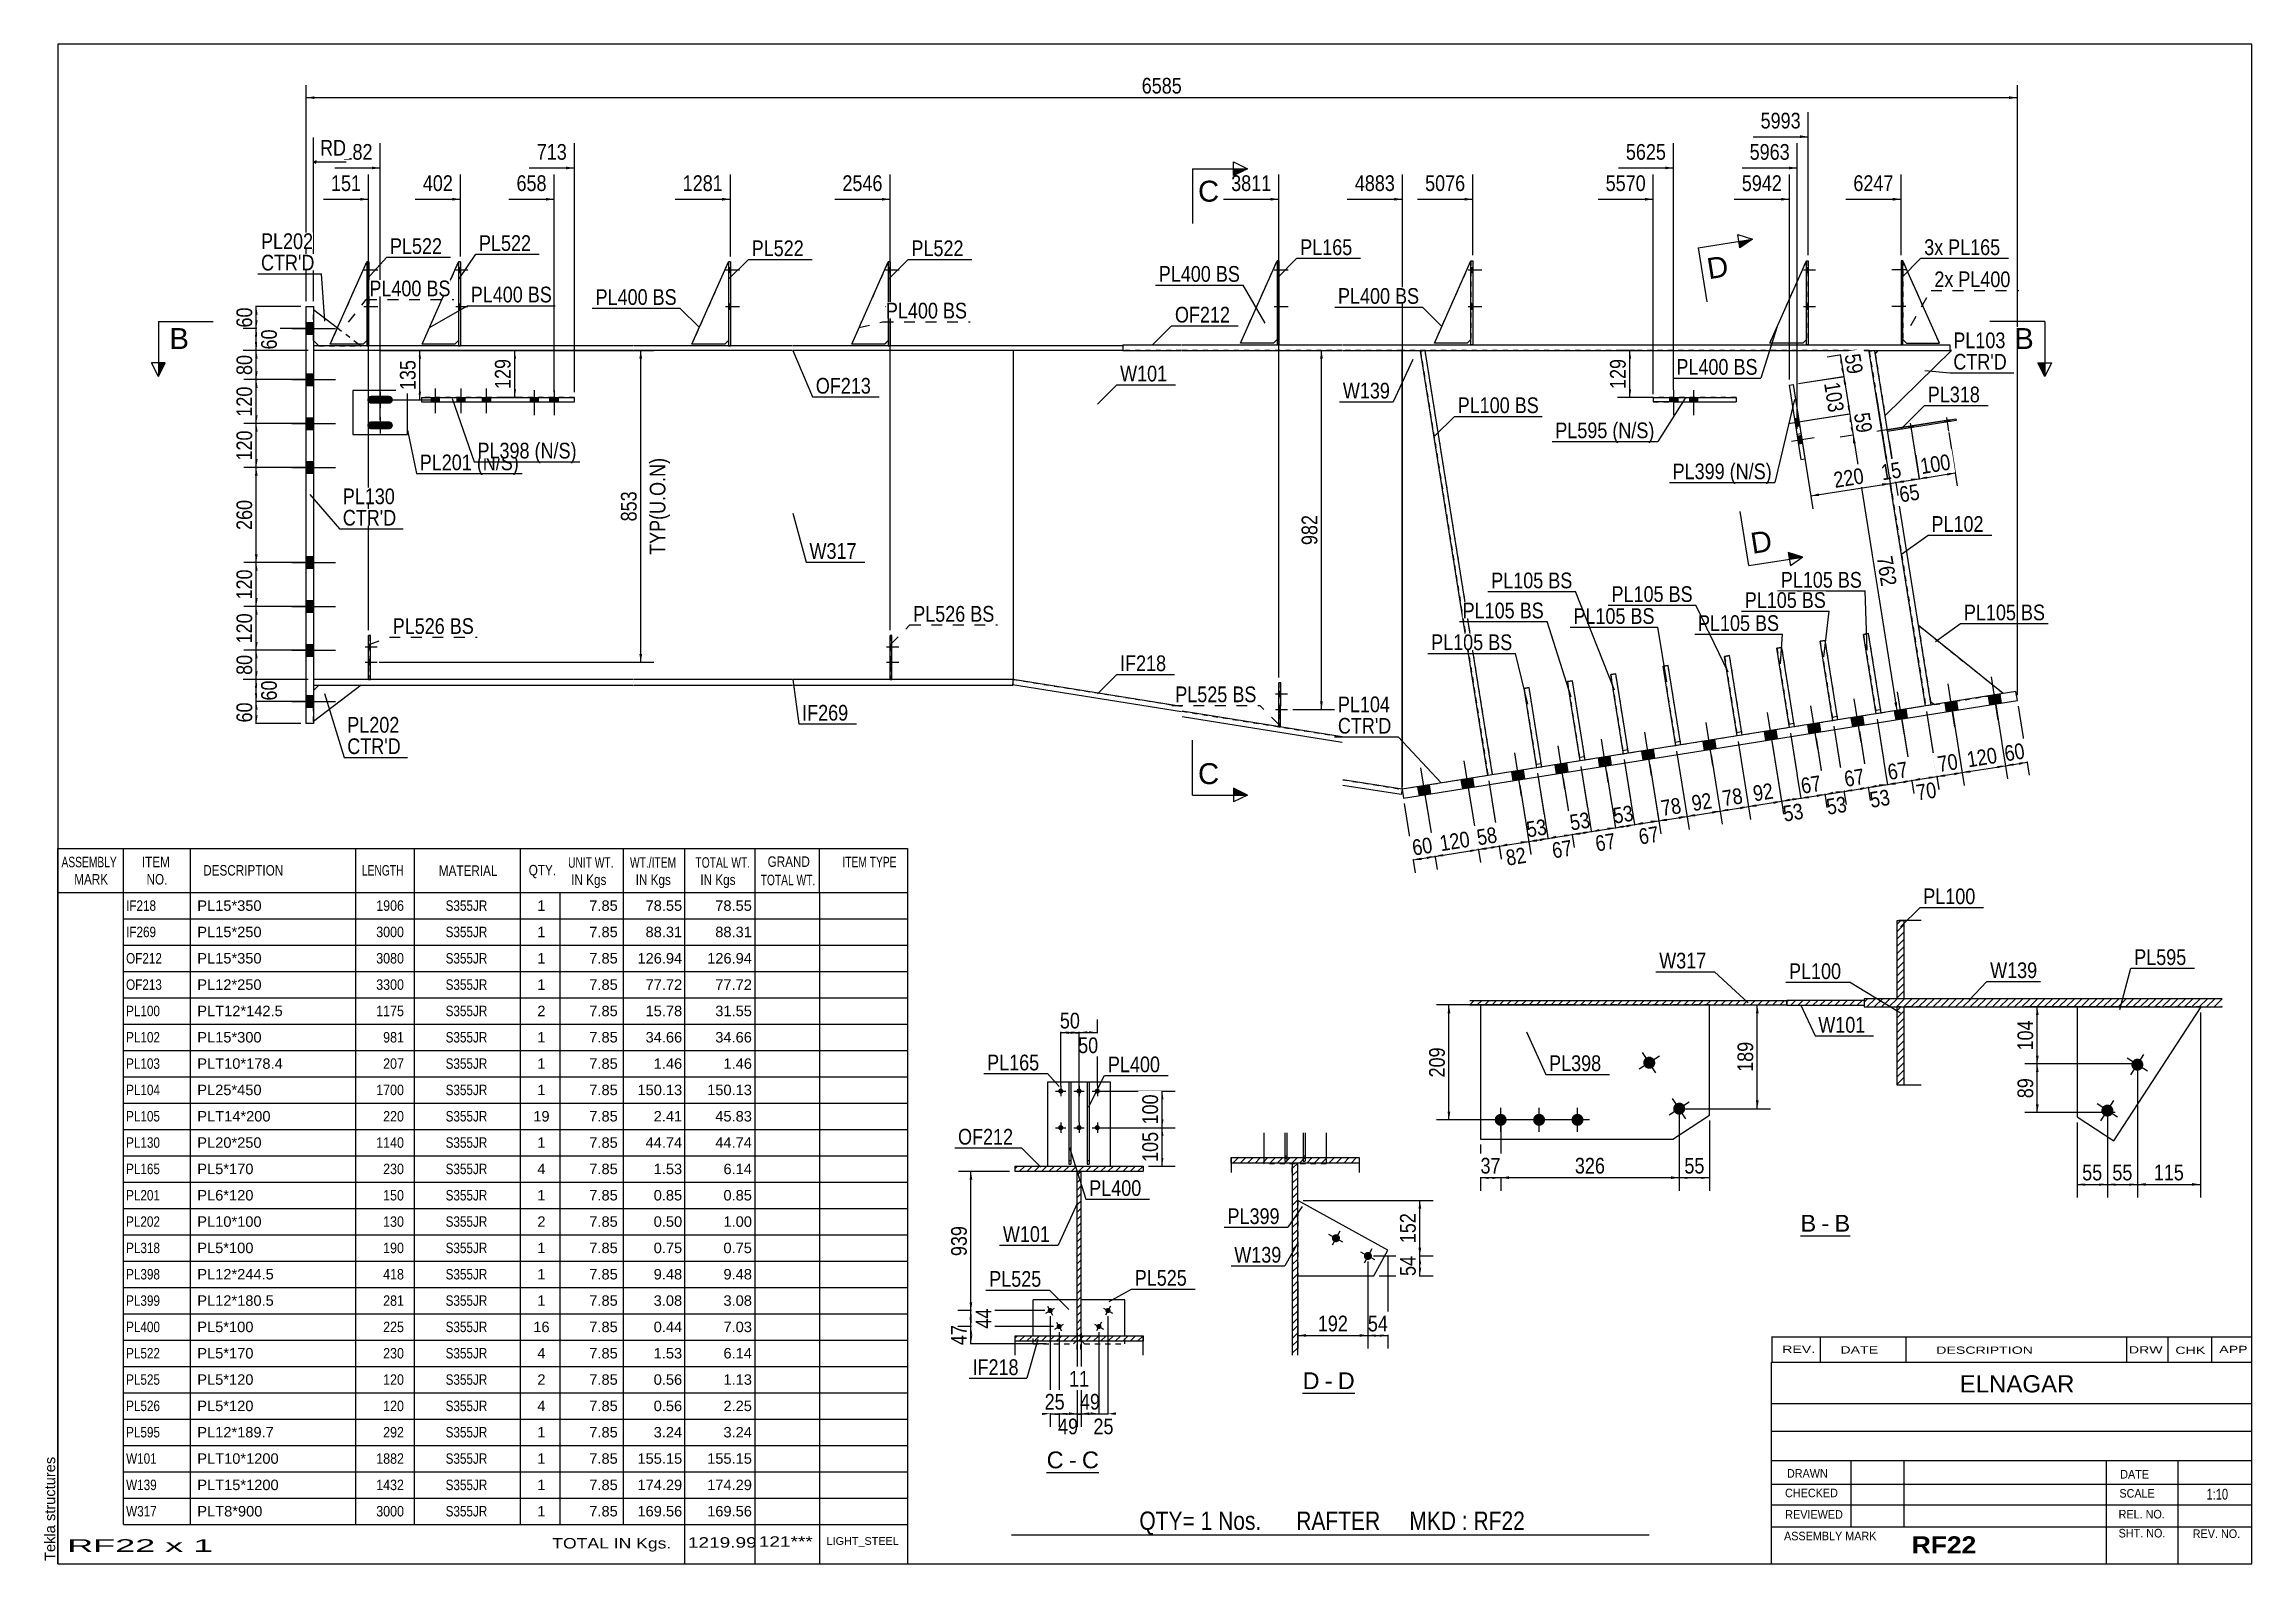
# Model space of a CAD drawing. Header units: millimetres. Extents: x -375 to 28, y -181 to 96.
import ezdxf

# ---------------------------------------------------------------- set-up
doc = ezdxf.new("R2010")
doc.units = ezdxf.units.MM
doc.linetypes.add('DXK_LINE_DOT1', pattern=[1.8814, 0.9407, -0.9407])
doc.linetypes.add('DXK_LINE_DOT2', pattern=[3.9198, 1.9599, -1.9599])
doc.styles.add('Arial', font='ARIAL.TTF', dxfattribs={"height": 0.2})
doc.styles.add('Arial Bold', font='ARIALBD.TTF', dxfattribs={"height": 0.2})
doc.styles.add('Arial Narrow', font='ARIALN.TTF', dxfattribs={"height": 0.2})

# ---------------------------------------------------------------- blocks, each defined once
blk = doc.blocks.new('Unknown-623466443-1210')
at = {"color": 5, "linetype": 'Continuous'}
for p, q in [((27.91, 95.82), (-372.09, 95.82)), ((-372.09, 95.82), (-372.09, -181.18)), ((27.91, -181.18), (27.91, 95.82)), ((-372.09, -181.18), (27.91, -181.18))]:
    blk.add_line(p, q, dxfattribs=at)
at = {"color": 174, "linetype": 'Continuous', "style": 'Arial'}
blk.add_text('Tekla structures', height=1.9102, rotation=90, dxfattribs=at).set_placement((-372.59, -180.68))
blk = doc.blocks.new('Unknown-623466443-12 - 9192')
at = {"color": 7, "linetype": 'Continuous'}
blk.add_line((-145.16, -150.11), (-135.65, -150.11), dxfattribs=at)
at = {"color": 0, "linetype": 'Continuous'}
blk.add_wipeout([(-142.08, -149.36), (-142.08, -146.16), (-145.16, -146.16), (-145.16, -149.36)], dxfattribs=at)
blk.add_wipeout([(-139.7, -149.36), (-139.7, -146.16), (-141.12, -146.16), (-141.12, -149.36)], dxfattribs=at)
at = {"color": 96, "linetype": 'Continuous', "style": 'Arial'}
blk.add_text('D', height=3.06, dxfattribs=at).set_placement((-145.16, -149.36))
at = {"color": 0, "linetype": 'Continuous'}
blk.add_wipeout([(-135.65, -149.36), (-135.65, -146.16), (-138.74, -146.16), (-138.74, -149.36)], dxfattribs=at)
at = {"color": 96, "linetype": 'Continuous', "style": 'Arial'}
for s, p in [('-', (-141.12, -149.36)), ('D', (-138.74, -149.36))]:
    blk.add_text(s, height=3.06, dxfattribs=at).set_placement(p)
blk = doc.blocks.new('Unknown-623466443-13 - 1417')
at = {"color": 7, "linetype": 'Continuous'}
blk.add_line((-54.37, -121.4), (-45.34, -121.4), dxfattribs=at)
at = {"color": 0, "linetype": 'Continuous'}
blk.add_wipeout([(-51.52, -120.65), (-51.52, -117.45), (-54.37, -117.45), (-54.37, -120.65)], dxfattribs=at)
blk.add_wipeout([(-49.14, -120.65), (-49.14, -117.45), (-50.56, -117.45), (-50.56, -120.65)], dxfattribs=at)
at = {"color": 96, "linetype": 'Continuous', "style": 'Arial'}
blk.add_text('B', height=3.06, dxfattribs=at).set_placement((-54.37, -120.65))
at = {"color": 0, "linetype": 'Continuous'}
blk.add_wipeout([(-45.34, -120.65), (-45.34, -117.45), (-48.18, -117.45), (-48.18, -120.65)], dxfattribs=at)
at = {"color": 96, "linetype": 'Continuous', "style": 'Arial'}
for s, p in [('-', (-50.56, -120.65)), ('B', (-48.18, -120.65))]:
    blk.add_text(s, height=3.06, dxfattribs=at).set_placement(p)
blk = doc.blocks.new('Unknown-623466443-14 - 1774')
at = {"color": 7, "linetype": 'Continuous'}
blk.add_line((-191.82, -164.54), (-182.31, -164.54), dxfattribs=at)
at = {"color": 0, "linetype": 'Continuous'}
blk.add_wipeout([(-188.74, -163.79), (-188.74, -160.59), (-191.82, -160.59), (-191.82, -163.79)], dxfattribs=at)
blk.add_wipeout([(-186.35, -163.79), (-186.35, -160.59), (-187.78, -160.59), (-187.78, -163.79)], dxfattribs=at)
at = {"color": 96, "linetype": 'Continuous', "style": 'Arial'}
blk.add_text('C', height=3.06, dxfattribs=at).set_placement((-191.82, -163.79))
at = {"color": 0, "linetype": 'Continuous'}
blk.add_wipeout([(-182.31, -163.79), (-182.31, -160.59), (-185.39, -160.59), (-185.39, -163.79)], dxfattribs=at)
at = {"color": 96, "linetype": 'Continuous', "style": 'Arial'}
for s, p in [('C', (-185.39, -163.79)), ('-', (-187.78, -163.79))]:
    blk.add_text(s, height=3.06, dxfattribs=at).set_placement(p)
blk = doc.blocks.new('Part-623466443-2540 - 2048')
at = {"color": 2, "linetype": 'Continuous'}
for p, q in [((-227.36, 41.13), (-220.69, 56.13)), ((-221.36, 41.13), (-227.36, 41.13)), ((-220.69, 41.8), (-221.36, 41.13))]:
    blk.add_line(p, q, dxfattribs=at)
at = {"color": 7, "linetype": 'DXK_LINE_DOT1'}
blk.add_line((-220.69, 56.13), (-220.69, 41.8), dxfattribs=at)
blk = doc.blocks.new('Part-623466443-2091 - 2048')
at = {"color": 2, "linetype": 'Continuous'}
for p, q in [((-177.91, 41), (-167.24, 41)), ((-177.91, 41), (-177.91, 40)), ((-167.14, 41), (-137.95, 41)), ((-137.85, 41), (-27.18, 41)), ((-27.18, 41), (-27.18, 40)), ((-177.91, 40), (-167.24, 40)), ((-167.14, 40), (-137.95, 40)), ((-137.85, 40), (-27.18, 40))]:
    blk.add_line(p, q, dxfattribs=at)
blk = doc.blocks.new('Part-623466443-2693 - 2048')
at = {"color": 7, "linetype": 'DXK_LINE_DOT1'}
for p, q in [((-95.95, -20.21), (-96.87, -20.35)), ((-96.87, -20.35), (-94.57, -34.84)), ((-93.65, -34.69), (-95.95, -20.21))]:
    blk.add_line(p, q, dxfattribs=at)
blk = doc.blocks.new('Part-623466443-2420 - 2048')
at = {"color": 2, "linetype": 'Continuous'}
for p, q in [((-249.82, 56.13), (-249.83, 40.8)), ((-249.49, 56.13), (-249.82, 56.13)), ((-249.49, 56.13), (-249.49, 40.8))]:
    blk.add_line(p, q, dxfattribs=at)
at = {"color": 7, "linetype": 'DXK_LINE_DOT1'}
blk.add_line((-249.83, 40.8), (-249.49, 40.8), dxfattribs=at)
blk = doc.blocks.new('Part-623466443-2356 - 2048')
at = {"color": 2, "linetype": 'Continuous'}
for p, q in [((-325.49, 47.47), (-321.12, 44.1)), ((-325.49, 41.8), (-324.49, 40.8)), ((-317.25, 41.13), (-316.82, 40.8))]:
    blk.add_line(p, q, dxfattribs=at)
at = {"color": 7, "linetype": 'DXK_LINE_DOT1'}
for p, q in [((-325.49, 41.8), (-325.49, 47.47)), ((-324.49, 40.8), (-316.82, 40.8)), ((-321.12, 44.1), (-317.25, 41.13))]:
    blk.add_line(p, q, dxfattribs=at)
blk = doc.blocks.new('Part-623466443-9488 - 2048')
at = {"color": 7, "linetype": 'DXK_LINE_DOT1'}
for p, q in [((-121.13, 41.33), (-114.46, 56.33)), ((-115.13, 41.33), (-121.13, 41.33)), ((-114.47, 42), (-115.13, 41.33))]:
    blk.add_line(p, q, dxfattribs=at)
blk = doc.blocks.new('Part-623466443-9484 - 2048')
at = {"color": 7, "linetype": 'DXK_LINE_DOT1'}
for p, q in [((-156.48, 41.33), (-149.81, 56.33)), ((-150.48, 41.33), (-156.48, 41.33)), ((-149.81, 42), (-150.48, 41.33))]:
    blk.add_line(p, q, dxfattribs=at)
blk = doc.blocks.new('Part-623466443-2633 - 2048')
at = {"color": 7, "linetype": 'DXK_LINE_DOT1'}
for p, q in [((-41.96, -11.62), (-42.89, -11.77)), ((-42.89, -11.77), (-40.58, -26.25)), ((-39.66, -26.11), (-41.96, -11.62))]:
    blk.add_line(p, q, dxfattribs=at)
blk = doc.blocks.new('Part-623466443-2247 - 2048')
at = {"color": 2, "linetype": 'Continuous'}
for p, q in [((-40.75, 39.34), (-40.19, 40)), ((-38.97, 28.15), (-26.86, 40)), ((-26.86, 40), (-27.18, 40))]:
    blk.add_line(p, q, dxfattribs=at)
at = {"color": 7, "linetype": 'DXK_LINE_DOT1'}
for p, q in [((-40.75, 39.34), (-38.97, 28.15)), ((-40.19, 40), (-27.18, 40))]:
    blk.add_line(p, q, dxfattribs=at)
blk = doc.blocks.new('Part-623466443-2113 - 2048')
at = {"color": 2, "linetype": 'Continuous'}
for p, q in [((-267.26, 40.8), (-325.49, 40.8)), ((-325.49, 40.8), (-325.49, 40)), ((-238.13, 40.8), (-267.16, 40.8)), ((-208.83, 40.8), (-238.03, 40.8)), ((-177.91, 40.8), (-208.73, 40.8)), ((-267.26, 40), (-325.49, 40)), ((-238.13, 40), (-267.16, 40)), ((-208.83, 40), (-238.03, 40)), ((-177.91, 40), (-208.73, 40))]:
    blk.add_line(p, q, dxfattribs=at)
at = {"color": 7, "linetype": 'DXK_LINE_DOT1'}
blk.add_line((-177.91, 40.8), (-177.91, 40), dxfattribs=at)
blk = doc.blocks.new('Part-623466443-2118 - 2048')
at = {"color": 2, "linetype": 'Continuous'}
blk.add_line((-197.91, 40), (-197.91, -20), dxfattribs=at)
at = {"color": 7, "linetype": 'DXK_LINE_DOT1'}
for p, q in [((-167.24, 40), (-197.91, 40)), ((-137.95, 40), (-167.14, 40)), ((-127.03, 40), (-137.85, 40)), ((-127.03, -40), (-127.03, 40)), ((-197.91, -20), (-167.24, -24.89)), ((-167.14, -25.8), (-137.95, -30.45)), ((-137.85, -38.27), (-127.03, -40))]:
    blk.add_line(p, q, dxfattribs=at)
blk = doc.blocks.new('Part-623466443-2653 - 2048')
at = {"color": 7, "linetype": 'DXK_LINE_DOT1'}
for p, q in [((-57.77, -14.14), (-58.69, -14.28)), ((-58.69, -14.28), (-56.38, -28.77)), ((-55.46, -28.62), (-57.77, -14.14))]:
    blk.add_line(p, q, dxfattribs=at)
blk = doc.blocks.new('Part-623466443-2123 - 2048')
at = {"color": 7, "linetype": 'DXK_LINE_DOT1'}
for p, q in [((-267.26, 40), (-325.49, 40)), ((-325.49, 40), (-325.49, -20)), ((-238.13, 40), (-267.16, 40)), ((-208.83, 40), (-238.03, 40)), ((-197.91, 40), (-208.73, 40)), ((-197.91, 40), (-197.91, -20)), ((-267.26, -20), (-325.49, -20)), ((-238.13, -20), (-267.16, -20)), ((-208.83, -20), (-238.03, -20)), ((-197.91, -20), (-208.73, -20))]:
    blk.add_line(p, q, dxfattribs=at)
blk = doc.blocks.new('Part-623466443-2128 - 2048')
at = {"color": 2, "linetype": 'Continuous'}
for p, q in [((-197.91, -20), (-198.07, -20.99)), ((-167.24, -24.89), (-197.91, -20)), ((-167.24, -25.9), (-198.07, -20.99)), ((-137.95, -30.45), (-167.14, -25.8)), ((-137.95, -31.46), (-167.14, -26.81)), ((-127.03, -40), (-137.85, -38.27)), ((-127.19, -40.99), (-137.85, -39.29)), ((-127.03, -40), (-127.19, -40.99))]:
    blk.add_line(p, q, dxfattribs=at)
blk = doc.blocks.new('Bolt-623466443-9497 - 2048')
at = {"linetype": 'Continuous'}
for points in [[(-149.15, -23.05), (-149.15, -22.11), (-149.49, -22.11), (-149.49, -23.05)], [(-149.16, -25.95), (-149.15, -25.02), (-149.49, -25.02), (-149.49, -25.95)]]:
    blk.add_hatch(color=3, dxfattribs=at).paths.add_polyline_path(points)
at = {"color": 3, "linetype": 'Continuous'}
for p, q in [((-150.12, -22.58), (-147.92, -22.58)), ((-149.49, -22.11), (-149.15, -22.11)), ((-149.49, -23.05), (-149.15, -23.05)), ((-150.12, -25.49), (-147.92, -25.49)), ((-149.49, -25.02), (-149.15, -25.02)), ((-149.49, -25.95), (-149.16, -25.95))]:
    blk.add_line(p, q, dxfattribs=at)
blk = doc.blocks.new('Part-623466443-2150 - 2048')
at = {"color": 2, "linetype": 'Continuous'}
for p, q in [((-123.67, 39.87), (-122.88, 40)), ((-111.36, -37.51), (-123.67, 39.87)), ((-122.88, 40), (-110.57, -37.38))]:
    blk.add_line(p, q, dxfattribs=at)
at = {"color": 7, "linetype": 'DXK_LINE_DOT1'}
blk.add_line((-110.57, -37.38), (-111.36, -37.51), dxfattribs=at)
blk = doc.blocks.new('Part-623466443-2491 - 2048')
at = {"color": 2, "linetype": 'Continuous'}
for p, q in [((-156.48, 41.33), (-149.81, 56.33)), ((-150.48, 41.33), (-156.48, 41.33)), ((-149.81, 42), (-150.48, 41.33))]:
    blk.add_line(p, q, dxfattribs=at)
at = {"color": 7, "linetype": 'DXK_LINE_DOT1'}
blk.add_line((-149.81, 56.33), (-149.81, 42), dxfattribs=at)
blk = doc.blocks.new('Part-623466443-2172 - 2048')
at = {"color": 7, "linetype": 'DXK_LINE_DOT1'}
for p, q in [((-122.88, 40), (-123.67, 39.87)), ((-123.67, 39.87), (-111.36, -37.51)), ((-122.88, 40), (-110.57, -37.38))]:
    blk.add_line(p, q, dxfattribs=at)
blk = doc.blocks.new('Part-623466443-2393 - 2048')
at = {"color": 2, "linetype": 'Continuous'}
for p, q in [((-35.72, 56.33), (-36.05, 56.33)), ((-36.05, 56.33), (-36.05, 41)), ((-35.72, 41), (-35.72, 56.33))]:
    blk.add_line(p, q, dxfattribs=at)
at = {"color": 7, "linetype": 'DXK_LINE_DOT1'}
blk.add_line((-36.05, 41), (-35.72, 41), dxfattribs=at)
blk = doc.blocks.new('Part-623466443-2194 - 2048')
at = {"color": 2, "linetype": 'Continuous'}
for p, q in [((-40.85, 39.93), (-41.83, 39.78)), ((-31.56, -24.82), (-41.83, 39.78)), ((-30.58, -24.66), (-40.85, 39.93))]:
    blk.add_line(p, q, dxfattribs=at)
at = {"color": 7, "linetype": 'DXK_LINE_DOT1'}
blk.add_line((-30.58, -24.66), (-31.56, -24.82), dxfattribs=at)
blk = doc.blocks.new('Part-623466443-9475 - 2048')
at = {"color": 7, "linetype": 'DXK_LINE_DOT1'}
for p, q in [((-149.49, -20.62), (-149.49, -28.62)), ((-149.15, -20.62), (-149.49, -20.62)), ((-149.16, -28.62), (-149.15, -20.62)), ((-149.45, -28.62), (-149.16, -28.62))]:
    blk.add_line(p, q, dxfattribs=at)
blk = doc.blocks.new('Part-623466443-2276 - 2048')
at = {"color": 2, "linetype": 'Continuous'}
for p, q in [((-15.1, -22.2), (-127.03, -40)), ((-126.77, -41.65), (-14.84, -23.85)), ((-14.84, -23.85), (-15.1, -22.2)), ((-127.03, -40), (-126.77, -41.65))]:
    blk.add_line(p, q, dxfattribs=at)
blk = doc.blocks.new('Part-623466443-2298 - 2048')
at = {"color": 7, "linetype": 'DXK_LINE_DOT1'}
for p, q in [((-17.41, -22.57), (-32.88, -10.18)), ((-32.88, -10.18), (-30.68, -24)), ((-30.68, -24), (-29.92, -24.56)), ((-29.92, -24.56), (-17.41, -22.57))]:
    blk.add_line(p, q, dxfattribs=at)
blk = doc.blocks.new('Part-623466443-2327 - 2048')
at = {"color": 2, "linetype": 'Continuous'}
for p, q in [((-326.82, 48), (-325.49, 48)), ((-326.82, -28), (-326.82, 48)), ((-325.49, 48), (-325.49, -28)), ((-325.49, -28), (-326.82, -28))]:
    blk.add_line(p, q, dxfattribs=at)
blk = doc.blocks.new('Part-623466443-2361 - 2048')
at = {"color": 2, "linetype": 'Continuous'}
for p, q in [((-316.82, -21), (-325.49, -27.67)), ((-325.49, -22), (-324.49, -21))]:
    blk.add_line(p, q, dxfattribs=at)
at = {"color": 7, "linetype": 'DXK_LINE_DOT1'}
for p, q in [((-325.49, -27.67), (-325.49, -22)), ((-324.49, -21), (-316.82, -21))]:
    blk.add_line(p, q, dxfattribs=at)
blk = doc.blocks.new('Part-623466443-2698 - 2048')
at = {"color": 2, "linetype": 'Continuous'}
for p, q in [((-104.78, -21.61), (-103.85, -21.46)), ((-102.47, -36.09), (-104.78, -21.61)), ((-101.55, -35.95), (-103.85, -21.46))]:
    blk.add_line(p, q, dxfattribs=at)
at = {"color": 7, "linetype": 'DXK_LINE_DOT1'}
for p, q in [((-102.58, -35.44), (-101.66, -35.29)), ((-101.55, -35.95), (-102.47, -36.09))]:
    blk.add_line(p, q, dxfattribs=at)
blk = doc.blocks.new('Part-623466443-2383 - 2048')
at = {"color": 2, "linetype": 'Continuous'}
for p, q in [((-308.35, 32.67), (-318.35, 32.67)), ((-318.35, 32.67), (-318.35, 24.67)), ((-308.35, 24.67), (-308.35, 32.67)), ((-318.35, 24.67), (-308.35, 24.67))]:
    blk.add_line(p, q, dxfattribs=at)
blk = doc.blocks.new('Part-623466443-2725 - 2048')
at = {"color": 2, "linetype": 'Continuous'}
for p, q in [((-17.41, -22.57), (-32.88, -10.18)), ((-30.68, -24), (-29.92, -24.56))]:
    blk.add_line(p, q, dxfattribs=at)
blk = doc.blocks.new('Part-623466443-2388 - 2048')
at = {"color": 2, "linetype": 'Continuous'}
for p, q in [((-149.47, 56.33), (-149.81, 56.33)), ((-149.81, 56.33), (-149.81, 41)), ((-149.47, 56.33), (-149.48, 41))]:
    blk.add_line(p, q, dxfattribs=at)
at = {"color": 7, "linetype": 'DXK_LINE_DOT1'}
blk.add_line((-149.81, 41), (-149.48, 41), dxfattribs=at)
blk = doc.blocks.new('Part-623466443-2643 - 2048')
at = {"color": 7, "linetype": 'DXK_LINE_DOT1'}
for p, q in [((-49.87, -12.88), (-50.79, -13.03)), ((-50.79, -13.03), (-48.48, -27.51)), ((-47.56, -27.36), (-49.87, -12.88))]:
    blk.add_line(p, q, dxfattribs=at)
blk = doc.blocks.new('Part-623466443-2398 - 2048')
at = {"color": 2, "linetype": 'Continuous'}
for p, q in [((-114.47, 41), (-114.46, 56.33)), ((-114.46, 56.33), (-114.13, 56.33)), ((-114.13, 56.33), (-114.13, 41))]:
    blk.add_line(p, q, dxfattribs=at)
at = {"color": 7, "linetype": 'DXK_LINE_DOT1'}
blk.add_line((-114.13, 41), (-114.47, 41), dxfattribs=at)
blk = doc.blocks.new('Part-623466443-2683 - 2048')
at = {"color": 7, "linetype": 'DXK_LINE_DOT1'}
for p, q in [((-88.05, -18.95), (-88.97, -19.1)), ((-88.97, -19.1), (-86.67, -33.58)), ((-85.75, -33.44), (-88.05, -18.95))]:
    blk.add_line(p, q, dxfattribs=at)
blk = doc.blocks.new('Part-623466443-2703 - 2048')
at = {"color": 7, "linetype": 'DXK_LINE_DOT1'}
for p, q in [((-103.85, -21.46), (-104.78, -21.61)), ((-104.78, -21.61), (-102.47, -36.09)), ((-101.55, -35.95), (-103.85, -21.46))]:
    blk.add_line(p, q, dxfattribs=at)
blk = doc.blocks.new('Part-623466443-2442 - 2048')
at = {"color": 2, "linetype": 'Continuous'}
for p, q in [((-267.26, -20), (-325.49, -20)), ((-325.49, -20), (-325.49, -21)), ((-238.13, -20), (-267.16, -20)), ((-208.83, -20), (-238.03, -20)), ((-197.91, -20), (-208.73, -20)), ((-325.49, -21), (-267.26, -21)), ((-267.16, -21), (-238.13, -21)), ((-238.03, -21), (-208.83, -21)), ((-208.73, -21), (-197.99, -21))]:
    blk.add_line(p, q, dxfattribs=at)
at = {"color": 7, "linetype": 'DXK_LINE_DOT1'}
for q in [(-197.91, -20), (-197.99, -21)]:
    blk.add_line((-197.91, -21), q, dxfattribs=at)
blk = doc.blocks.new('Part-623466443-2469 - 2048')
at = {"color": 2, "linetype": 'Continuous'}
for p, q in [((-56.46, 33.67), (-55.67, 33.8)), ((-56.46, 33.67), (-54.3, 20.09)), ((-53.51, 20.22), (-55.67, 33.8)), ((-55.03, 24.7), (-54.24, 24.82)), ((-54.3, 20.09), (-53.51, 20.22))]:
    blk.add_line(p, q, dxfattribs=at)
blk = doc.blocks.new('Part-623466443-2688 - 2048')
at = {"color": 2, "linetype": 'Continuous'}
for p, q in [((-96.87, -20.35), (-95.95, -20.21)), ((-94.57, -34.84), (-96.87, -20.35)), ((-93.65, -34.69), (-95.95, -20.21))]:
    blk.add_line(p, q, dxfattribs=at)
at = {"color": 7, "linetype": 'DXK_LINE_DOT1'}
for p, q in [((-94.68, -34.18), (-93.75, -34.03)), ((-93.65, -34.69), (-94.57, -34.84))]:
    blk.add_line(p, q, dxfattribs=at)
blk = doc.blocks.new('Part-623466443-2513 - 2048')
at = {"color": 2, "linetype": 'Continuous'}
for p, q in [((-149.49, -28.61), (-149.49, -20.62)), ((-149.15, -20.62), (-149.49, -20.62)), ((-149.16, -28.62), (-149.15, -20.62)), ((-149.45, -28.62), (-149.16, -28.62))]:
    blk.add_line(p, q, dxfattribs=at)
at = {"color": 7, "linetype": 'DXK_LINE_DOT1'}
for p, q in [((-149.49, -27.95), (-149.16, -27.95)), ((-149.49, -28.62), (-149.49, -28.61)), ((-149.49, -28.62), (-149.45, -28.62))]:
    blk.add_line(p, q, dxfattribs=at)
blk = doc.blocks.new('Part-623466443-2518 - 2048')
at = {"color": 2, "linetype": 'Continuous'}
for p, q in [((-220.36, 56.13), (-220.69, 56.13)), ((-220.69, 56.13), (-220.69, 40.8)), ((-220.36, 56.13), (-220.36, 40.8))]:
    blk.add_line(p, q, dxfattribs=at)
at = {"color": 7, "linetype": 'DXK_LINE_DOT1'}
blk.add_line((-220.69, 40.8), (-220.36, 40.8), dxfattribs=at)
blk = doc.blocks.new('Part-623466443-16799 - 2048')
at = {"color": 7, "linetype": 'DXK_LINE_DOT1'}
for p, q in [((-305.7, 41.13), (-299.03, 56.13)), ((-299.7, 41.13), (-305.7, 41.13)), ((-299.04, 41.8), (-299.7, 41.13))]:
    blk.add_line(p, q, dxfattribs=at)
blk = doc.blocks.new('Part-623466443-2562 - 2048')
at = {"color": 2, "linetype": 'Continuous'}
for p, q in [((-220.37, -19.98), (-220.37, -11.98)), ((-220.03, -11.98), (-220.37, -11.98)), ((-220.04, -19.98), (-220.03, -11.98)), ((-220.37, -19.98), (-220.04, -19.98))]:
    blk.add_line(p, q, dxfattribs=at)
at = {"color": 7, "linetype": 'DXK_LINE_DOT1'}
blk.add_line((-220.37, -19.31), (-220.04, -19.31), dxfattribs=at)
blk = doc.blocks.new('Part-623466443-2567 - 2048')
at = {"color": 2, "linetype": 'Continuous'}
for p, q in [((-315.43, 56.13), (-315.77, 56.13)), ((-315.77, 56.13), (-315.77, 40.8)), ((-315.43, 56.13), (-315.44, 40.8))]:
    blk.add_line(p, q, dxfattribs=at)
at = {"color": 7, "linetype": 'DXK_LINE_DOT1'}
blk.add_line((-315.77, 40.8), (-315.44, 40.8), dxfattribs=at)
blk = doc.blocks.new('Part-623466443-2611 - 2048')
at = {"color": 2, "linetype": 'Continuous'}
for p, q in [((-42.89, -11.77), (-41.96, -11.62)), ((-40.58, -26.25), (-42.89, -11.77)), ((-39.66, -26.11), (-41.96, -11.62))]:
    blk.add_line(p, q, dxfattribs=at)
at = {"color": 7, "linetype": 'DXK_LINE_DOT1'}
for p, q in [((-40.69, -25.6), (-39.77, -25.45)), ((-39.66, -26.11), (-40.58, -26.25))]:
    blk.add_line(p, q, dxfattribs=at)
blk = doc.blocks.new('Part-623466443-2638 - 2048')
at = {"color": 2, "linetype": 'Continuous'}
for p, q in [((-50.79, -13.03), (-49.87, -12.88)), ((-48.48, -27.51), (-50.79, -13.03)), ((-47.56, -27.36), (-49.87, -12.88))]:
    blk.add_line(p, q, dxfattribs=at)
at = {"color": 7, "linetype": 'DXK_LINE_DOT1'}
for p, q in [((-48.59, -26.85), (-47.67, -26.71)), ((-47.56, -27.36), (-48.48, -27.51))]:
    blk.add_line(p, q, dxfattribs=at)
blk = doc.blocks.new('Part-623466443-2648 - 2048')
at = {"color": 2, "linetype": 'Continuous'}
for p, q in [((-58.69, -14.28), (-57.77, -14.14)), ((-56.38, -28.77), (-58.69, -14.28)), ((-55.46, -28.62), (-57.77, -14.14))]:
    blk.add_line(p, q, dxfattribs=at)
at = {"color": 7, "linetype": 'DXK_LINE_DOT1'}
for p, q in [((-56.49, -28.11), (-55.57, -27.96)), ((-55.46, -28.62), (-56.38, -28.77))]:
    blk.add_line(p, q, dxfattribs=at)
blk = doc.blocks.new('Part-623466443-2658 - 2048')
at = {"color": 2, "linetype": 'Continuous'}
for p, q in [((-68.23, -15.8), (-67.31, -15.65)), ((-65.93, -30.28), (-68.23, -15.8)), ((-65.01, -30.14), (-67.31, -15.65))]:
    blk.add_line(p, q, dxfattribs=at)
at = {"color": 7, "linetype": 'DXK_LINE_DOT1'}
for p, q in [((-66.04, -29.63), (-65.11, -29.48)), ((-65.01, -30.14), (-65.93, -30.28))]:
    blk.add_line(p, q, dxfattribs=at)
blk = doc.blocks.new('Part-623466443-2663 - 2048')
at = {"color": 7, "linetype": 'DXK_LINE_DOT1'}
for p, q in [((-67.31, -15.65), (-68.23, -15.8)), ((-68.23, -15.8), (-65.93, -30.28)), ((-65.01, -30.14), (-67.31, -15.65))]:
    blk.add_line(p, q, dxfattribs=at)
blk = doc.blocks.new('Part-623466443-2668 - 2048')
at = {"color": 2, "linetype": 'Continuous'}
for p, q in [((-79.43, -17.58), (-78.51, -17.43)), ((-77.12, -32.06), (-79.43, -17.58)), ((-76.2, -31.92), (-78.51, -17.43))]:
    blk.add_line(p, q, dxfattribs=at)
at = {"color": 7, "linetype": 'DXK_LINE_DOT1'}
for p, q in [((-77.23, -31.41), (-76.31, -31.26)), ((-76.2, -31.92), (-77.12, -32.06))]:
    blk.add_line(p, q, dxfattribs=at)
blk = doc.blocks.new('Part-623466443-2673 - 2048')
at = {"color": 7, "linetype": 'DXK_LINE_DOT1'}
for p, q in [((-78.51, -17.43), (-79.43, -17.58)), ((-79.43, -17.58), (-77.12, -32.06)), ((-76.2, -31.92), (-78.51, -17.43))]:
    blk.add_line(p, q, dxfattribs=at)
blk = doc.blocks.new('Part-623466443-2678 - 2048')
at = {"color": 2, "linetype": 'Continuous'}
for p, q in [((-88.97, -19.1), (-88.05, -18.95)), ((-86.67, -33.58), (-88.97, -19.1)), ((-85.75, -33.44), (-88.05, -18.95))]:
    blk.add_line(p, q, dxfattribs=at)
at = {"color": 7, "linetype": 'DXK_LINE_DOT1'}
for p, q in [((-86.78, -32.92), (-85.85, -32.78)), ((-85.75, -33.44), (-86.67, -33.58))]:
    blk.add_line(p, q, dxfattribs=at)
blk = doc.blocks.new('Part-623466443-2752 - 2048')
at = {"color": 2, "linetype": 'Continuous'}
for p, q in [((-322.44, 41.13), (-315.77, 56.13)), ((-316.44, 41.13), (-322.44, 41.13)), ((-315.77, 41.8), (-316.44, 41.13))]:
    blk.add_line(p, q, dxfattribs=at)
at = {"color": 7, "linetype": 'DXK_LINE_DOT1'}
blk.add_line((-315.77, 56.13), (-315.77, 41.8), dxfattribs=at)
blk = doc.blocks.new('Part-623466443-2757 - 2048')
at = {"color": 2, "linetype": 'Continuous'}
for p, q in [((-315.45, -19.98), (-315.45, -11.98)), ((-315.11, -11.98), (-315.45, -11.98)), ((-315.11, -19.98), (-315.11, -11.98)), ((-315.45, -19.98), (-315.11, -19.98))]:
    blk.add_line(p, q, dxfattribs=at)
at = {"color": 7, "linetype": 'DXK_LINE_DOT1'}
blk.add_line((-315.45, -19.31), (-315.11, -19.31), dxfattribs=at)
blk = doc.blocks.new('Part-623466443-2779 - 2048')
at = {"color": 2, "linetype": 'Continuous'}
for p, q in [((-81.22, 31.4), (-76.75, 31.4)), ((-81.22, 31.4), (-81.22, 30.6)), ((-76.75, 30.6), (-81.22, 30.6)), ((-76.75, 31.4), (-66.11, 31.4)), ((-76.75, 31.4), (-76.75, 30.6)), ((-76.75, 30.6), (-66.11, 30.6)), ((-66.11, 31.4), (-66.11, 30.6))]:
    blk.add_line(p, q, dxfattribs=at)
at = {"color": 7, "linetype": 'DXK_LINE_DOT1'}
for p, q in [((-66.11, 31.4), (-81.22, 31.4)), ((-81.22, 30.6), (-66.11, 30.6))]:
    blk.add_line(p, q, dxfattribs=at)
blk = doc.blocks.new('Part-623466443-2784 - 2048')
at = {"color": 2, "linetype": 'Continuous'}
for p, q in [((-53.3, 41), (-53.29, 56.33)), ((-53.29, 56.33), (-52.96, 56.33)), ((-52.96, 56.33), (-52.96, 41))]:
    blk.add_line(p, q, dxfattribs=at)
at = {"color": 7, "linetype": 'DXK_LINE_DOT1'}
blk.add_line((-52.96, 41), (-53.3, 41), dxfattribs=at)
blk = doc.blocks.new('Part-623466443-2789 - 2048')
at = {"color": 2, "linetype": 'Continuous'}
for p, q in [((-127.03, -40), (-127.03, 40)), ((-41.83, 39.78), (-41.87, 40))]:
    blk.add_line(p, q, dxfattribs=at)
at = {"color": 7, "linetype": 'DXK_LINE_DOT1'}
for p, q in [((-41.87, 40), (-127.03, 40)), ((-41.83, 39.78), (-31.56, -24.82)), ((-48.48, -27.51), (-55.46, -28.62)), ((-40.58, -26.25), (-47.56, -27.36)), ((-31.56, -24.82), (-39.66, -26.11)), ((-77.12, -32.06), (-85.75, -33.44)), ((-65.93, -30.28), (-76.2, -31.92)), ((-56.38, -28.77), (-65.01, -30.14)), ((-102.47, -36.09), (-110.57, -37.38)), ((-94.57, -34.84), (-101.55, -35.95)), ((-86.67, -33.58), (-93.65, -34.69)), ((-111.36, -37.51), (-127.03, -40))]:
    blk.add_line(p, q, dxfattribs=at)
blk = doc.blocks.new('Bolt-623466443-2790 - 2048')
at = {"linetype": 'Continuous'}
for points in [[(-315.47, 31.52), (-315.63, 31.28), (-315.69, 31), (-315.63, 30.72), (-315.47, 30.48), (-315.23, 30.32), (-314.95, 30.27), (-311.75, 30.27), (-311.47, 30.32), (-311.23, 30.48), (-311.08, 30.72), (-311.02, 31), (-311.08, 31.28), (-311.23, 31.52), (-311.47, 31.68), (-311.75, 31.73), (-314.95, 31.73), (-315.23, 31.68)], [(-315.47, 26.85), (-315.63, 26.62), (-315.69, 26.33), (-315.63, 26.05), (-315.47, 25.82), (-315.23, 25.66), (-314.95, 25.6), (-311.75, 25.6), (-311.47, 25.66), (-311.23, 25.82), (-311.08, 26.05), (-311.02, 26.33), (-311.08, 26.62), (-311.23, 26.85), (-311.47, 27.01), (-311.75, 27.07), (-314.95, 27.07), (-315.23, 27.01)]]:
    blk.add_hatch(color=3, dxfattribs=at).paths.add_polyline_path(points)
at = {"color": 3, "linetype": 'Continuous'}
for p, q in [((-313.35, 32.47), (-313.35, 29.53)), ((-311.89, 31), (-314.82, 31)), ((-311.89, 26.33), (-314.82, 26.33)), ((-313.35, 27.8), (-313.35, 24.87))]:
    blk.add_line(p, q, dxfattribs=at)
blk = doc.blocks.new('Bolt-623466443-2791 - 2048')
at = {"linetype": 'Continuous'}
for points in [[(-25.9, -23.92), (-28.01, -24.25), (-27.75, -25.9), (-25.64, -25.57)], [(-25.9, -23.92), (-28.01, -24.25), (-27.75, -25.9), (-25.64, -25.57)], [(-25.9, -23.92), (-28.01, -24.25), (-27.75, -25.9), (-25.64, -25.57)], [(-25.9, -23.92), (-28.01, -24.25), (-27.75, -25.9), (-25.64, -25.57)], [(-18, -22.66), (-20.11, -23), (-19.85, -24.64), (-17.74, -24.31)], [(-18, -22.66), (-20.11, -23), (-19.85, -24.64), (-17.74, -24.31)], [(-18, -22.66), (-20.11, -23), (-19.85, -24.64), (-17.74, -24.31)], [(-18, -22.66), (-20.11, -23), (-19.85, -24.64), (-17.74, -24.31)], [(-50.92, -27.9), (-53.03, -28.23), (-52.77, -29.88), (-50.66, -29.54)], [(-50.92, -27.9), (-53.03, -28.23), (-52.77, -29.88), (-50.66, -29.54)], [(-50.92, -27.9), (-53.03, -28.23), (-52.77, -29.88), (-50.66, -29.54)], [(-50.92, -27.9), (-53.03, -28.23), (-52.77, -29.88), (-50.66, -29.54)], [(-43.02, -26.64), (-45.13, -26.98), (-44.86, -28.62), (-42.76, -28.29)], [(-43.02, -26.64), (-45.13, -26.98), (-44.86, -28.62), (-42.76, -28.29)], [(-43.02, -26.64), (-45.13, -26.98), (-44.86, -28.62), (-42.76, -28.29)], [(-43.02, -26.64), (-45.13, -26.98), (-44.86, -28.62), (-42.76, -28.29)], [(-35.12, -25.38), (-37.23, -25.72), (-36.96, -27.37), (-34.86, -27.03)], [(-35.12, -25.38), (-37.23, -25.72), (-36.96, -27.37), (-34.86, -27.03)], [(-35.12, -25.38), (-37.23, -25.72), (-36.96, -27.37), (-34.86, -27.03)], [(-35.12, -25.38), (-37.23, -25.72), (-36.96, -27.37), (-34.86, -27.03)], [(-70.01, -30.93), (-72.12, -31.27), (-71.86, -32.91), (-69.75, -32.58)], [(-70.01, -30.93), (-72.12, -31.27), (-71.86, -32.91), (-69.75, -32.58)], [(-70.01, -30.93), (-72.12, -31.27), (-71.86, -32.91), (-69.75, -32.58)], [(-70.01, -30.93), (-72.12, -31.27), (-71.86, -32.91), (-69.75, -32.58)], [(-58.82, -29.15), (-60.93, -29.49), (-60.67, -31.13), (-58.56, -30.8)], [(-58.82, -29.15), (-60.93, -29.49), (-60.67, -31.13), (-58.56, -30.8)], [(-58.82, -29.15), (-60.93, -29.49), (-60.67, -31.13), (-58.56, -30.8)], [(-58.82, -29.15), (-60.93, -29.49), (-60.67, -31.13), (-58.56, -30.8)], [(-97.01, -35.23), (-99.11, -35.56), (-98.85, -37.21), (-96.75, -36.87)], [(-97.01, -35.23), (-99.11, -35.56), (-98.85, -37.21), (-96.75, -36.87)], [(-97.01, -35.23), (-99.11, -35.56), (-98.85, -37.21), (-96.75, -36.87)], [(-97.01, -35.23), (-99.11, -35.56), (-98.85, -37.21), (-96.75, -36.87)], [(-89.11, -33.97), (-91.21, -34.3), (-90.95, -35.95), (-88.85, -35.62)], [(-89.11, -33.97), (-91.21, -34.3), (-90.95, -35.95), (-88.85, -35.62)], [(-89.11, -33.97), (-91.21, -34.3), (-90.95, -35.95), (-88.85, -35.62)], [(-89.11, -33.97), (-91.21, -34.3), (-90.95, -35.95), (-88.85, -35.62)], [(-81.21, -32.71), (-83.31, -33.05), (-83.05, -34.69), (-80.94, -34.36)], [(-81.21, -32.71), (-83.31, -33.05), (-83.05, -34.69), (-80.94, -34.36)], [(-81.21, -32.71), (-83.31, -33.05), (-83.05, -34.69), (-80.94, -34.36)], [(-81.21, -32.71), (-83.31, -33.05), (-83.05, -34.69), (-80.94, -34.36)], [(-122.03, -39.2), (-124.13, -39.54), (-123.87, -41.19), (-121.76, -40.85)], [(-122.03, -39.2), (-124.13, -39.54), (-123.87, -41.19), (-121.76, -40.85)], [(-122.03, -39.2), (-124.13, -39.54), (-123.87, -41.19), (-121.76, -40.85)], [(-122.03, -39.2), (-124.13, -39.54), (-123.87, -41.19), (-121.76, -40.85)], [(-114.13, -37.95), (-116.23, -38.28), (-115.97, -39.93), (-113.86, -39.59)], [(-114.13, -37.95), (-116.23, -38.28), (-115.97, -39.93), (-113.86, -39.59)], [(-114.13, -37.95), (-116.23, -38.28), (-115.97, -39.93), (-113.86, -39.59)], [(-114.13, -37.95), (-116.23, -38.28), (-115.97, -39.93), (-113.86, -39.59)], [(-104.91, -36.48), (-107.02, -36.82), (-106.75, -38.46), (-104.65, -38.13)], [(-104.91, -36.48), (-107.02, -36.82), (-106.75, -38.46), (-104.65, -38.13)], [(-104.91, -36.48), (-107.02, -36.82), (-106.75, -38.46), (-104.65, -38.13)], [(-104.91, -36.48), (-107.02, -36.82), (-106.75, -38.46), (-104.65, -38.13)]]:
    blk.add_hatch(color=3, dxfattribs=at).paths.add_polyline_path(points)
at = {"color": 3, "linetype": 'Continuous'}
for p, q in [((-18.32, -27.42), (-19.58, -19.54)), ((-18.32, -27.42), (-19.58, -19.54)), ((-18.32, -27.42), (-19.58, -19.54)), ((-18.32, -27.42), (-19.58, -19.54)), ((-43.34, -31.4), (-44.6, -23.52)), ((-43.34, -31.4), (-44.6, -23.52)), ((-43.34, -31.4), (-44.6, -23.52)), ((-43.34, -31.4), (-44.6, -23.52)), ((-35.44, -30.14), (-36.7, -22.26)), ((-35.44, -30.14), (-36.7, -22.26)), ((-35.44, -30.14), (-36.7, -22.26)), ((-35.44, -30.14), (-36.7, -22.26)), ((-26.22, -28.68), (-27.48, -20.79)), ((-26.22, -28.68), (-27.48, -20.79)), ((-26.22, -28.68), (-27.48, -20.79)), ((-26.22, -28.68), (-27.48, -20.79)), ((-25.64, -25.57), (-25.9, -23.92)), ((-25.64, -25.57), (-25.9, -23.92)), ((-25.64, -25.57), (-25.9, -23.92)), ((-25.64, -25.57), (-25.9, -23.92)), ((-19.85, -24.64), (-20.11, -23)), ((-19.85, -24.64), (-20.11, -23)), ((-19.85, -24.64), (-20.11, -23)), ((-19.85, -24.64), (-20.11, -23)), ((-17.74, -24.31), (-18, -22.66)), ((-17.74, -24.31), (-18, -22.66)), ((-17.74, -24.31), (-18, -22.66)), ((-17.74, -24.31), (-18, -22.66)), ((-70.34, -35.69), (-71.59, -27.81)), ((-70.34, -35.69), (-71.59, -27.81)), ((-70.34, -35.69), (-71.59, -27.81)), ((-70.34, -35.69), (-71.59, -27.81)), ((-59.14, -33.91), (-60.4, -26.03)), ((-59.14, -33.91), (-60.4, -26.03)), ((-59.14, -33.91), (-60.4, -26.03)), ((-59.14, -33.91), (-60.4, -26.03)), ((-51.24, -32.66), (-52.5, -24.77)), ((-51.24, -32.66), (-52.5, -24.77)), ((-51.24, -32.66), (-52.5, -24.77)), ((-51.24, -32.66), (-52.5, -24.77)), ((-50.66, -29.54), (-50.92, -27.9)), ((-50.66, -29.54), (-50.92, -27.9)), ((-50.66, -29.54), (-50.92, -27.9)), ((-50.66, -29.54), (-50.92, -27.9)), ((-44.86, -28.62), (-45.13, -26.98)), ((-44.86, -28.62), (-45.13, -26.98)), ((-44.86, -28.62), (-45.13, -26.98)), ((-44.86, -28.62), (-45.13, -26.98)), ((-42.76, -28.29), (-43.02, -26.64)), ((-42.76, -28.29), (-43.02, -26.64)), ((-42.76, -28.29), (-43.02, -26.64)), ((-42.76, -28.29), (-43.02, -26.64)), ((-36.96, -27.37), (-37.23, -25.72)), ((-36.96, -27.37), (-37.23, -25.72)), ((-36.96, -27.37), (-37.23, -25.72)), ((-36.96, -27.37), (-37.23, -25.72)), ((-34.86, -27.03), (-35.12, -25.38)), ((-34.86, -27.03), (-35.12, -25.38)), ((-34.86, -27.03), (-35.12, -25.38)), ((-34.86, -27.03), (-35.12, -25.38)), ((-27.75, -25.9), (-28.01, -24.25)), ((-27.75, -25.9), (-28.01, -24.25)), ((-27.75, -25.9), (-28.01, -24.25)), ((-27.75, -25.9), (-28.01, -24.25)), ((-97.33, -39.99), (-98.58, -32.1)), ((-97.33, -39.99), (-98.58, -32.1)), ((-97.33, -39.99), (-98.58, -32.1)), ((-97.33, -39.99), (-98.58, -32.1)), ((-89.43, -38.73), (-90.68, -30.85)), ((-89.43, -38.73), (-90.68, -30.85)), ((-89.43, -38.73), (-90.68, -30.85)), ((-89.43, -38.73), (-90.68, -30.85)), ((-81.53, -37.47), (-82.78, -29.59)), ((-81.53, -37.47), (-82.78, -29.59)), ((-81.53, -37.47), (-82.78, -29.59)), ((-81.53, -37.47), (-82.78, -29.59)), ((-71.86, -32.91), (-72.12, -31.27)), ((-71.86, -32.91), (-72.12, -31.27)), ((-71.86, -32.91), (-72.12, -31.27)), ((-71.86, -32.91), (-72.12, -31.27)), ((-69.75, -32.58), (-70.01, -30.93)), ((-69.75, -32.58), (-70.01, -30.93)), ((-69.75, -32.58), (-70.01, -30.93)), ((-69.75, -32.58), (-70.01, -30.93)), ((-60.67, -31.13), (-60.93, -29.49)), ((-60.67, -31.13), (-60.93, -29.49)), ((-60.67, -31.13), (-60.93, -29.49)), ((-60.67, -31.13), (-60.93, -29.49)), ((-58.56, -30.8), (-58.82, -29.15)), ((-58.56, -30.8), (-58.82, -29.15)), ((-58.56, -30.8), (-58.82, -29.15)), ((-58.56, -30.8), (-58.82, -29.15)), ((-52.77, -29.88), (-53.03, -28.23)), ((-52.77, -29.88), (-53.03, -28.23)), ((-52.77, -29.88), (-53.03, -28.23)), ((-52.77, -29.88), (-53.03, -28.23)), ((-122.35, -43.96), (-123.6, -36.08)), ((-122.35, -43.96), (-123.6, -36.08)), ((-122.35, -43.96), (-123.6, -36.08)), ((-122.35, -43.96), (-123.6, -36.08)), ((-114.45, -42.71), (-115.7, -34.82)), ((-114.45, -42.71), (-115.7, -34.82)), ((-114.45, -42.71), (-115.7, -34.82)), ((-114.45, -42.71), (-115.7, -34.82)), ((-105.23, -41.24), (-106.49, -33.36)), ((-105.23, -41.24), (-106.49, -33.36)), ((-105.23, -41.24), (-106.49, -33.36)), ((-105.23, -41.24), (-106.49, -33.36)), ((-98.85, -37.21), (-99.11, -35.56)), ((-98.85, -37.21), (-99.11, -35.56)), ((-98.85, -37.21), (-99.11, -35.56)), ((-98.85, -37.21), (-99.11, -35.56)), ((-96.75, -36.87), (-97.01, -35.23)), ((-96.75, -36.87), (-97.01, -35.23)), ((-96.75, -36.87), (-97.01, -35.23)), ((-96.75, -36.87), (-97.01, -35.23)), ((-90.95, -35.95), (-91.21, -34.3)), ((-90.95, -35.95), (-91.21, -34.3)), ((-90.95, -35.95), (-91.21, -34.3)), ((-90.95, -35.95), (-91.21, -34.3)), ((-88.85, -35.62), (-89.11, -33.97)), ((-88.85, -35.62), (-89.11, -33.97)), ((-88.85, -35.62), (-89.11, -33.97)), ((-88.85, -35.62), (-89.11, -33.97)), ((-83.05, -34.69), (-83.31, -33.05)), ((-83.05, -34.69), (-83.31, -33.05)), ((-83.05, -34.69), (-83.31, -33.05)), ((-83.05, -34.69), (-83.31, -33.05)), ((-80.94, -34.36), (-81.21, -32.71)), ((-80.94, -34.36), (-81.21, -32.71)), ((-80.94, -34.36), (-81.21, -32.71)), ((-80.94, -34.36), (-81.21, -32.71)), ((-123.87, -41.19), (-124.13, -39.54)), ((-123.87, -41.19), (-124.13, -39.54)), ((-123.87, -41.19), (-124.13, -39.54)), ((-123.87, -41.19), (-124.13, -39.54)), ((-121.76, -40.85), (-122.03, -39.2)), ((-121.76, -40.85), (-122.03, -39.2)), ((-121.76, -40.85), (-122.03, -39.2)), ((-121.76, -40.85), (-122.03, -39.2)), ((-115.97, -39.93), (-116.23, -38.28)), ((-115.97, -39.93), (-116.23, -38.28)), ((-115.97, -39.93), (-116.23, -38.28)), ((-115.97, -39.93), (-116.23, -38.28)), ((-113.86, -39.59), (-114.13, -37.95)), ((-113.86, -39.59), (-114.13, -37.95)), ((-113.86, -39.59), (-114.13, -37.95)), ((-113.86, -39.59), (-114.13, -37.95)), ((-106.75, -38.46), (-107.02, -36.82)), ((-106.75, -38.46), (-107.02, -36.82)), ((-106.75, -38.46), (-107.02, -36.82)), ((-106.75, -38.46), (-107.02, -36.82)), ((-104.65, -38.13), (-104.91, -36.48)), ((-104.65, -38.13), (-104.91, -36.48)), ((-104.65, -38.13), (-104.91, -36.48)), ((-104.65, -38.13), (-104.91, -36.48))]:
    blk.add_line(p, q, dxfattribs=at)
blk = doc.blocks.new('Bolt-623466443-2792 - 2048')
at = {"linetype": 'Continuous'}
for points in [[(-326.82, 45.07), (-326.82, 42.93), (-325.49, 42.93), (-325.49, 45.07)], [(-326.82, 45.07), (-326.82, 42.93), (-325.49, 42.93), (-325.49, 45.07)], [(-326.82, 35.73), (-326.82, 33.6), (-325.49, 33.6), (-325.49, 35.73)], [(-326.82, 35.73), (-326.82, 33.6), (-325.49, 33.6), (-325.49, 35.73)], [(-326.82, 27.73), (-326.82, 25.6), (-325.49, 25.6), (-325.49, 27.73)], [(-326.82, 27.73), (-326.82, 25.6), (-325.49, 25.6), (-325.49, 27.73)], [(-326.82, 19.73), (-326.82, 17.6), (-325.49, 17.6), (-325.49, 19.73)], [(-326.82, 19.73), (-326.82, 17.6), (-325.49, 17.6), (-325.49, 19.73)], [(-326.82, 2.4), (-326.82, 0.27), (-325.49, 0.27), (-325.49, 2.4)], [(-326.82, 2.4), (-326.82, 0.27), (-325.49, 0.27), (-325.49, 2.4)], [(-326.82, -5.6), (-326.82, -7.73), (-325.49, -7.73), (-325.49, -5.6)], [(-326.82, -5.6), (-326.82, -7.73), (-325.49, -7.73), (-325.49, -5.6)], [(-326.82, -13.6), (-326.82, -15.73), (-325.49, -15.73), (-325.49, -13.6)], [(-326.82, -13.6), (-326.82, -15.73), (-325.49, -15.73), (-325.49, -13.6)], [(-326.82, -22.93), (-326.82, -25.07), (-325.49, -25.07), (-325.49, -22.93)], [(-326.82, -22.93), (-326.82, -25.07), (-325.49, -25.07), (-325.49, -22.93)]]:
    blk.add_hatch(color=3, dxfattribs=at).paths.add_polyline_path(points)
at = {"color": 3, "linetype": 'Continuous'}
for p, q in [((-326.82, 45.07), (-325.49, 45.07)), ((-326.82, 45.07), (-325.49, 45.07)), ((-329.47, 44), (-321.49, 44)), ((-329.47, 44), (-321.49, 44)), ((-326.82, 42.93), (-325.49, 42.93)), ((-326.82, 42.93), (-325.49, 42.93)), ((-329.47, 34.67), (-321.49, 34.67)), ((-329.47, 34.67), (-321.49, 34.67)), ((-326.82, 35.73), (-325.49, 35.73)), ((-326.82, 35.73), (-325.49, 35.73)), ((-326.82, 33.6), (-325.49, 33.6)), ((-326.82, 33.6), (-325.49, 33.6)), ((-329.47, 26.67), (-321.49, 26.67)), ((-329.47, 26.67), (-321.49, 26.67)), ((-326.82, 27.73), (-325.49, 27.73)), ((-326.82, 27.73), (-325.49, 27.73)), ((-326.82, 25.6), (-325.49, 25.6)), ((-326.82, 25.6), (-325.49, 25.6)), ((-329.47, 18.67), (-321.49, 18.67)), ((-329.47, 18.67), (-321.49, 18.67)), ((-326.82, 19.73), (-325.49, 19.73)), ((-326.82, 19.73), (-325.49, 19.73)), ((-326.82, 17.6), (-325.49, 17.6)), ((-326.82, 17.6), (-325.49, 17.6)), ((-329.47, 1.33), (-321.49, 1.33)), ((-329.47, 1.33), (-321.49, 1.33)), ((-326.82, 2.4), (-325.49, 2.4)), ((-326.82, 2.4), (-325.49, 2.4)), ((-326.82, 0.27), (-325.49, 0.27)), ((-326.82, 0.27), (-325.49, 0.27)), ((-329.47, -6.67), (-321.49, -6.67)), ((-329.47, -6.67), (-321.49, -6.67)), ((-326.82, -5.6), (-325.49, -5.6)), ((-326.82, -5.6), (-325.49, -5.6)), ((-326.82, -7.73), (-325.49, -7.73)), ((-326.82, -7.73), (-325.49, -7.73)), ((-329.47, -14.67), (-321.49, -14.67)), ((-329.47, -14.67), (-321.49, -14.67)), ((-326.82, -13.6), (-325.49, -13.6)), ((-326.82, -13.6), (-325.49, -13.6)), ((-326.82, -15.73), (-325.49, -15.73)), ((-326.82, -15.73), (-325.49, -15.73)), ((-329.47, -24), (-321.49, -24)), ((-329.47, -24), (-321.49, -24)), ((-326.82, -22.93), (-325.49, -22.93)), ((-326.82, -22.93), (-325.49, -22.93)), ((-326.82, -25.07), (-325.49, -25.07)), ((-326.82, -25.07), (-325.49, -25.07))]:
    blk.add_line(p, q, dxfattribs=at)
blk = doc.blocks.new('Bolt-623466443-2793 - 2048')
at = {"linetype": 'Continuous'}
for points in [[(-149.48, 54.2), (-149.47, 55.13), (-149.81, 55.13), (-149.81, 54.2)], [(-149.48, 54.2), (-149.47, 55.13), (-149.81, 55.13), (-149.81, 54.2)], [(-149.48, 54.2), (-149.47, 55.13), (-149.81, 55.13), (-149.81, 54.2)], [(-149.48, 47.53), (-149.48, 48.47), (-149.81, 48.47), (-149.81, 47.53)], [(-149.48, 47.53), (-149.48, 48.47), (-149.81, 48.47), (-149.81, 47.53)], [(-149.48, 47.53), (-149.48, 48.47), (-149.81, 48.47), (-149.81, 47.53)]]:
    blk.add_hatch(color=3, dxfattribs=at).paths.add_polyline_path(points)
at = {"color": 3, "linetype": 'Continuous'}
for p, q in [((-150.34, 54.67), (-147.81, 54.67)), ((-150.34, 54.67), (-147.81, 54.67)), ((-150.34, 54.67), (-147.81, 54.67)), ((-149.81, 55.13), (-149.47, 55.13)), ((-149.81, 55.13), (-149.47, 55.13)), ((-149.81, 55.13), (-149.47, 55.13)), ((-149.81, 54.2), (-149.48, 54.2)), ((-149.81, 54.2), (-149.48, 54.2)), ((-149.81, 54.2), (-149.48, 54.2)), ((-149.81, 48.47), (-149.48, 48.47)), ((-149.81, 48.47), (-149.48, 48.47)), ((-149.81, 48.47), (-149.48, 48.47)), ((-150.34, 48), (-147.81, 48)), ((-150.34, 48), (-147.81, 48)), ((-150.34, 48), (-147.81, 48)), ((-149.81, 47.53), (-149.48, 47.53)), ((-149.81, 47.53), (-149.48, 47.53)), ((-149.81, 47.53), (-149.48, 47.53))]:
    blk.add_line(p, q, dxfattribs=at)
blk = doc.blocks.new('Bolt-623466443-2794 - 2048')
at = {"linetype": 'Continuous'}
for points in [[(-114.13, 54.2), (-114.13, 55.13), (-114.46, 55.13), (-114.46, 54.2)], [(-114.13, 54.2), (-114.13, 55.13), (-114.46, 55.13), (-114.46, 54.2)], [(-114.13, 54.2), (-114.13, 55.13), (-114.46, 55.13), (-114.46, 54.2)], [(-114.13, 47.53), (-114.13, 48.47), (-114.47, 48.47), (-114.47, 47.53)], [(-114.13, 47.53), (-114.13, 48.47), (-114.47, 48.47), (-114.47, 47.53)], [(-114.13, 47.53), (-114.13, 48.47), (-114.47, 48.47), (-114.47, 47.53)]]:
    blk.add_hatch(color=3, dxfattribs=at).paths.add_polyline_path(points)
at = {"color": 3, "linetype": 'Continuous'}
for p, q in [((-115, 54.67), (-112.46, 54.67)), ((-115, 54.67), (-112.46, 54.67)), ((-115, 54.67), (-112.46, 54.67)), ((-114.46, 55.13), (-114.13, 55.13)), ((-114.46, 55.13), (-114.13, 55.13)), ((-114.46, 55.13), (-114.13, 55.13)), ((-114.46, 54.2), (-114.13, 54.2)), ((-114.46, 54.2), (-114.13, 54.2)), ((-114.46, 54.2), (-114.13, 54.2)), ((-114.47, 48.47), (-114.13, 48.47)), ((-114.47, 48.47), (-114.13, 48.47)), ((-114.47, 48.47), (-114.13, 48.47)), ((-115, 48), (-112.47, 48)), ((-115, 48), (-112.47, 48)), ((-115, 48), (-112.47, 48)), ((-114.47, 47.53), (-114.13, 47.53)), ((-114.47, 47.53), (-114.13, 47.53)), ((-114.47, 47.53), (-114.13, 47.53))]:
    blk.add_line(p, q, dxfattribs=at)
blk = doc.blocks.new('Bolt-623466443-2795 - 2048')
at = {"linetype": 'Continuous'}
for points in [[(-249.49, 54.2), (-249.49, 55.13), (-249.82, 55.13), (-249.82, 54.2)], [(-249.49, 54.2), (-249.49, 55.13), (-249.82, 55.13), (-249.82, 54.2)], [(-249.49, 54.2), (-249.49, 55.13), (-249.82, 55.13), (-249.82, 54.2)], [(-249.49, 47.53), (-249.49, 48.47), (-249.83, 48.47), (-249.83, 47.53)], [(-249.49, 47.53), (-249.49, 48.47), (-249.83, 48.47), (-249.83, 47.53)], [(-249.49, 47.53), (-249.49, 48.47), (-249.83, 48.47), (-249.83, 47.53)]]:
    blk.add_hatch(color=3, dxfattribs=at).paths.add_polyline_path(points)
at = {"color": 3, "linetype": 'Continuous'}
for p, q in [((-250.36, 54.67), (-247.82, 54.67)), ((-250.36, 54.67), (-247.82, 54.67)), ((-250.36, 54.67), (-247.82, 54.67)), ((-249.82, 55.13), (-249.49, 55.13)), ((-249.82, 55.13), (-249.49, 55.13)), ((-249.82, 55.13), (-249.49, 55.13)), ((-249.82, 54.2), (-249.49, 54.2)), ((-249.82, 54.2), (-249.49, 54.2)), ((-249.82, 54.2), (-249.49, 54.2)), ((-249.83, 48.47), (-249.49, 48.47)), ((-249.83, 48.47), (-249.49, 48.47)), ((-249.83, 48.47), (-249.49, 48.47)), ((-250.36, 48), (-247.83, 48)), ((-250.36, 48), (-247.83, 48)), ((-250.36, 48), (-247.83, 48)), ((-249.83, 47.53), (-249.49, 47.53)), ((-249.83, 47.53), (-249.49, 47.53)), ((-249.83, 47.53), (-249.49, 47.53))]:
    blk.add_line(p, q, dxfattribs=at)
blk = doc.blocks.new('Bolt-623466443-2797 - 2048')
at = {"linetype": 'Continuous'}
for points in [[(-76.79, 31.4), (-78.26, 31.4), (-78.26, 30.6), (-76.79, 30.6)], [(-73.15, 31.4), (-74.61, 31.4), (-74.61, 30.6), (-73.15, 30.6)]]:
    blk.add_hatch(color=3, dxfattribs=at).paths.add_polyline_path(points)
at = {"color": 3, "linetype": 'Continuous'}
for p, q in [((-77.53, 32.73), (-77.53, 28.2)), ((-73.88, 32.73), (-73.88, 28.2)), ((-78.26, 31.4), (-78.26, 30.6)), ((-76.79, 31.4), (-76.79, 30.6)), ((-74.61, 31.4), (-74.61, 30.6)), ((-73.15, 31.4), (-73.15, 30.6))]:
    blk.add_line(p, q, dxfattribs=at)
blk = doc.blocks.new('Bolt-623466443-2800 - 2048')
at = {"linetype": 'Continuous'}
for points in [[(-220.36, 54.2), (-220.36, 55.13), (-220.69, 55.13), (-220.69, 54.2)], [(-220.36, 54.2), (-220.36, 55.13), (-220.69, 55.13), (-220.69, 54.2)], [(-220.36, 54.2), (-220.36, 55.13), (-220.69, 55.13), (-220.69, 54.2)], [(-220.36, 47.53), (-220.36, 48.47), (-220.69, 48.47), (-220.69, 47.53)], [(-220.36, 47.53), (-220.36, 48.47), (-220.69, 48.47), (-220.69, 47.53)], [(-220.36, 47.53), (-220.36, 48.47), (-220.69, 48.47), (-220.69, 47.53)]]:
    blk.add_hatch(color=3, dxfattribs=at).paths.add_polyline_path(points)
at = {"color": 3, "linetype": 'Continuous'}
for p, q in [((-221.22, 54.67), (-218.69, 54.67)), ((-221.22, 54.67), (-218.69, 54.67)), ((-221.22, 54.67), (-218.69, 54.67)), ((-220.69, 55.13), (-220.36, 55.13)), ((-220.69, 55.13), (-220.36, 55.13)), ((-220.69, 55.13), (-220.36, 55.13)), ((-220.69, 54.2), (-220.36, 54.2)), ((-220.69, 54.2), (-220.36, 54.2)), ((-220.69, 54.2), (-220.36, 54.2)), ((-220.69, 48.47), (-220.36, 48.47)), ((-220.69, 48.47), (-220.36, 48.47)), ((-220.69, 48.47), (-220.36, 48.47)), ((-221.22, 48), (-218.69, 48)), ((-221.22, 48), (-218.69, 48)), ((-221.22, 48), (-218.69, 48)), ((-220.69, 47.53), (-220.36, 47.53)), ((-220.69, 47.53), (-220.36, 47.53)), ((-220.69, 47.53), (-220.36, 47.53))]:
    blk.add_line(p, q, dxfattribs=at)
blk = doc.blocks.new('Bolt-623466443-2803 - 2048')
at = {"linetype": 'Continuous'}
for points in [[(-315.43, 54.2), (-315.43, 55.13), (-315.77, 55.13), (-315.77, 54.2)], [(-315.43, 54.2), (-315.43, 55.13), (-315.77, 55.13), (-315.77, 54.2)], [(-315.43, 54.2), (-315.43, 55.13), (-315.77, 55.13), (-315.77, 54.2)], [(-315.44, 47.53), (-315.44, 48.47), (-315.77, 48.47), (-315.77, 47.53)], [(-315.44, 47.53), (-315.44, 48.47), (-315.77, 48.47), (-315.77, 47.53)], [(-315.44, 47.53), (-315.44, 48.47), (-315.77, 48.47), (-315.77, 47.53)]]:
    blk.add_hatch(color=3, dxfattribs=at).paths.add_polyline_path(points)
at = {"color": 3, "linetype": 'Continuous'}
for p, q in [((-316.3, 54.67), (-313.77, 54.67)), ((-316.3, 54.67), (-313.77, 54.67)), ((-316.3, 54.67), (-313.77, 54.67)), ((-315.77, 55.13), (-315.43, 55.13)), ((-315.77, 55.13), (-315.43, 55.13)), ((-315.77, 55.13), (-315.43, 55.13)), ((-315.77, 54.2), (-315.43, 54.2)), ((-315.77, 54.2), (-315.43, 54.2)), ((-315.77, 54.2), (-315.43, 54.2)), ((-315.77, 48.47), (-315.44, 48.47)), ((-315.77, 48.47), (-315.44, 48.47)), ((-315.77, 48.47), (-315.44, 48.47)), ((-316.3, 48), (-313.77, 48)), ((-316.3, 48), (-313.77, 48)), ((-316.3, 48), (-313.77, 48)), ((-315.77, 47.53), (-315.44, 47.53)), ((-315.77, 47.53), (-315.44, 47.53)), ((-315.77, 47.53), (-315.44, 47.53))]:
    blk.add_line(p, q, dxfattribs=at)
blk = doc.blocks.new('Bolt-623466443-2807 - 2048')
at = {"linetype": 'Continuous'}
for points in [[(-55.49, 27.58), (-55.26, 26.13), (-54.47, 26.26), (-54.7, 27.71)], [(-54.98, 24.39), (-54.75, 22.95), (-53.96, 23.07), (-54.19, 24.52)]]:
    blk.add_hatch(color=3, dxfattribs=at).paths.add_polyline_path(points)
at = {"color": 3, "linetype": 'Continuous'}
for p, q in [((-56.56, 26.67), (-52.41, 27.33)), ((-55.49, 27.58), (-54.7, 27.71)), ((-55.26, 26.13), (-54.47, 26.26)), ((-54.98, 24.39), (-54.19, 24.52)), ((-56.05, 23.48), (-51.9, 24.14)), ((-54.75, 22.95), (-53.96, 23.07))]:
    blk.add_line(p, q, dxfattribs=at)
blk = doc.blocks.new('Bolt-623466443-2808 - 2048')
at = {"linetype": 'Continuous'}
for points in [[(-52.96, 54.2), (-52.96, 55.13), (-53.29, 55.13), (-53.29, 54.2)], [(-52.96, 54.2), (-52.96, 55.13), (-53.29, 55.13), (-53.29, 54.2)], [(-52.96, 54.2), (-52.96, 55.13), (-53.29, 55.13), (-53.29, 54.2)], [(-52.96, 47.53), (-52.96, 48.47), (-53.3, 48.47), (-53.3, 47.53)], [(-52.96, 47.53), (-52.96, 48.47), (-53.3, 48.47), (-53.3, 47.53)], [(-52.96, 47.53), (-52.96, 48.47), (-53.3, 48.47), (-53.3, 47.53)]]:
    blk.add_hatch(color=3, dxfattribs=at).paths.add_polyline_path(points)
at = {"color": 3, "linetype": 'Continuous'}
for p, q in [((-53.83, 54.67), (-51.63, 54.67)), ((-53.83, 54.67), (-51.63, 54.67)), ((-53.83, 54.67), (-51.63, 54.67)), ((-53.29, 55.13), (-52.96, 55.13)), ((-53.29, 55.13), (-52.96, 55.13)), ((-53.29, 55.13), (-52.96, 55.13)), ((-53.29, 54.2), (-52.96, 54.2)), ((-53.29, 54.2), (-52.96, 54.2)), ((-53.29, 54.2), (-52.96, 54.2)), ((-53.3, 48.47), (-52.96, 48.47)), ((-53.3, 48.47), (-52.96, 48.47)), ((-53.3, 48.47), (-52.96, 48.47)), ((-53.83, 48), (-51.63, 48)), ((-53.83, 48), (-51.63, 48)), ((-53.83, 48), (-51.63, 48)), ((-53.3, 47.53), (-52.96, 47.53)), ((-53.3, 47.53), (-52.96, 47.53)), ((-53.3, 47.53), (-52.96, 47.53))]:
    blk.add_line(p, q, dxfattribs=at)
blk = doc.blocks.new('Part-623466443-9469 - 2048')
at = {"color": 2, "linetype": 'Continuous'}
for p, q in [((-256.49, 41.13), (-249.82, 56.13)), ((-250.49, 41.13), (-256.49, 41.13)), ((-249.83, 41.8), (-250.49, 41.13))]:
    blk.add_line(p, q, dxfattribs=at)
at = {"color": 7, "linetype": 'DXK_LINE_DOT1'}
blk.add_line((-249.82, 56.13), (-249.83, 41.8), dxfattribs=at)
blk = doc.blocks.new('Part-623466443-9470 - 2048')
at = {"color": 7, "linetype": 'DXK_LINE_DOT1'}
for p, q in [((-315.45, -11.98), (-315.45, -19.98)), ((-315.11, -11.98), (-315.45, -11.98)), ((-315.11, -19.98), (-315.11, -11.98)), ((-315.45, -19.98), (-315.11, -19.98))]:
    blk.add_line(p, q, dxfattribs=at)
blk = doc.blocks.new('Part-623466443-9473 - 2048')
at = {"color": 2, "linetype": 'Continuous'}
for p, q in [((-59.96, 41.33), (-53.29, 56.33)), ((-53.96, 41.33), (-59.96, 41.33)), ((-53.3, 42), (-53.96, 41.33))]:
    blk.add_line(p, q, dxfattribs=at)
at = {"color": 7, "linetype": 'DXK_LINE_DOT1'}
blk.add_line((-53.29, 56.33), (-53.3, 42), dxfattribs=at)
blk = doc.blocks.new('Part-623466443-9474 - 2048')
at = {"color": 2, "linetype": 'Continuous'}
for p, q in [((-121.13, 41.33), (-114.46, 56.33)), ((-115.13, 41.33), (-121.13, 41.33)), ((-114.47, 42), (-115.13, 41.33))]:
    blk.add_line(p, q, dxfattribs=at)
at = {"color": 7, "linetype": 'DXK_LINE_DOT1'}
blk.add_line((-114.46, 56.33), (-114.47, 42), dxfattribs=at)
blk = doc.blocks.new('Part-623466443-9478 - 2048')
at = {"color": 2, "linetype": 'Continuous'}
for p, q in [((-29.05, 41.33), (-35.72, 56.33)), ((-35.72, 42), (-35.05, 41.33)), ((-35.05, 41.33), (-29.05, 41.33))]:
    blk.add_line(p, q, dxfattribs=at)
at = {"color": 7, "linetype": 'DXK_LINE_DOT1'}
blk.add_line((-35.72, 56.33), (-35.72, 42), dxfattribs=at)
blk = doc.blocks.new('Part-623466443-9479 - 2048')
at = {"color": 7, "linetype": 'DXK_LINE_DOT1'}
for p, q in [((-220.37, -11.98), (-220.37, -19.98)), ((-220.03, -11.98), (-220.37, -11.98)), ((-220.04, -19.98), (-220.03, -11.98)), ((-220.37, -19.98), (-220.04, -19.98))]:
    blk.add_line(p, q, dxfattribs=at)
blk = doc.blocks.new('Part-623466443-9482 - 2048')
at = {"color": 7, "linetype": 'DXK_LINE_DOT1'}
for p, q in [((-227.36, 41.13), (-220.69, 56.13)), ((-221.36, 41.13), (-227.36, 41.13)), ((-220.69, 41.8), (-221.36, 41.13))]:
    blk.add_line(p, q, dxfattribs=at)
blk = doc.blocks.new('Part-623466443-9483 - 2048')
at = {"color": 7, "linetype": 'DXK_LINE_DOT1'}
for p, q in [((-322.44, 41.13), (-315.77, 56.13)), ((-316.44, 41.13), (-322.44, 41.13)), ((-315.77, 41.8), (-316.44, 41.13))]:
    blk.add_line(p, q, dxfattribs=at)
blk = doc.blocks.new('Part-623466443-9486 - 2048')
at = {"color": 7, "linetype": 'DXK_LINE_DOT1'}
for p, q in [((-256.49, 41.13), (-249.82, 56.13)), ((-250.49, 41.13), (-256.49, 41.13)), ((-249.83, 41.8), (-250.49, 41.13))]:
    blk.add_line(p, q, dxfattribs=at)
blk = doc.blocks.new('Part-623466443-9487 - 2048')
at = {"color": 7, "linetype": 'DXK_LINE_DOT1'}
for p, q in [((-59.96, 41.33), (-53.29, 56.33)), ((-53.96, 41.33), (-59.96, 41.33)), ((-53.3, 42), (-53.96, 41.33)), ((-53.3, 42), (-53.3, 42))]:
    blk.add_line(p, q, dxfattribs=at)
blk = doc.blocks.new('Part-623466443-9489 - 2048')
at = {"color": 7, "linetype": 'DXK_LINE_DOT1'}
for p, q in [((-29.05, 41.33), (-35.72, 56.33)), ((-35.72, 42), (-35.05, 41.33)), ((-35.05, 41.33), (-29.05, 41.33))]:
    blk.add_line(p, q, dxfattribs=at)
blk = doc.blocks.new('Bolt-623466443-9490 - 2048')
at = {"linetype": 'Continuous'}
for points in [[(-35.72, 54.2), (-35.72, 55.13), (-36.05, 55.13), (-36.05, 54.2)], [(-35.72, 54.2), (-35.72, 55.13), (-36.05, 55.13), (-36.05, 54.2)], [(-35.72, 54.2), (-35.72, 55.13), (-36.05, 55.13), (-36.05, 54.2)], [(-35.72, 47.53), (-35.72, 48.47), (-36.05, 48.47), (-36.05, 47.53)], [(-35.72, 47.53), (-35.72, 48.47), (-36.05, 48.47), (-36.05, 47.53)], [(-35.72, 47.53), (-35.72, 48.47), (-36.05, 48.47), (-36.05, 47.53)]]:
    blk.add_hatch(color=3, dxfattribs=at).paths.add_polyline_path(points)
at = {"color": 3, "linetype": 'Continuous'}
for p, q in [((-35.18, 54.67), (-37.72, 54.67)), ((-35.18, 54.67), (-37.72, 54.67)), ((-35.18, 54.67), (-37.72, 54.67)), ((-35.72, 55.13), (-36.05, 55.13)), ((-35.72, 55.13), (-36.05, 55.13)), ((-35.72, 55.13), (-36.05, 55.13)), ((-35.72, 54.2), (-36.05, 54.2)), ((-35.72, 54.2), (-36.05, 54.2)), ((-35.72, 54.2), (-36.05, 54.2)), ((-35.72, 48.47), (-36.05, 48.47)), ((-35.72, 48.47), (-36.05, 48.47)), ((-35.72, 48.47), (-36.05, 48.47)), ((-35.18, 48), (-37.72, 48)), ((-35.18, 48), (-37.72, 48)), ((-35.18, 48), (-37.72, 48)), ((-35.72, 47.53), (-36.05, 47.53)), ((-35.72, 47.53), (-36.05, 47.53)), ((-35.72, 47.53), (-36.05, 47.53))]:
    blk.add_line(p, q, dxfattribs=at)
blk = doc.blocks.new('Bolt-623466443-9491 - 2048')
at = {"linetype": 'Continuous'}
for points in [[(-220.03, -14.51), (-220.03, -13.57), (-220.37, -13.57), (-220.37, -14.51)], [(-220.04, -17.31), (-220.04, -16.38), (-220.37, -16.38), (-220.37, -17.31)]]:
    blk.add_hatch(color=3, dxfattribs=at).paths.add_polyline_path(points)
at = {"color": 3, "linetype": 'Continuous'}
for p, q in [((-221, -14.04), (-218.8, -14.04)), ((-220.37, -13.57), (-220.03, -13.57)), ((-220.37, -14.51), (-220.03, -14.51)), ((-221, -16.85), (-218.8, -16.85)), ((-220.37, -16.38), (-220.04, -16.38)), ((-220.37, -17.31), (-220.04, -17.31))]:
    blk.add_line(p, q, dxfattribs=at)
blk = doc.blocks.new('Bolt-623466443-9494 - 2048')
at = {"linetype": 'Continuous'}
for points in [[(-315.11, -14.51), (-315.11, -13.57), (-315.45, -13.57), (-315.45, -14.51)], [(-315.11, -17.31), (-315.11, -16.38), (-315.45, -16.38), (-315.45, -17.31)]]:
    blk.add_hatch(color=3, dxfattribs=at).paths.add_polyline_path(points)
at = {"color": 3, "linetype": 'Continuous'}
for p, q in [((-316.08, -14.04), (-313.88, -14.04)), ((-315.45, -13.57), (-315.11, -13.57)), ((-315.45, -14.51), (-315.11, -14.51)), ((-316.08, -16.85), (-313.88, -16.85)), ((-315.45, -16.38), (-315.11, -16.38)), ((-315.45, -17.31), (-315.11, -17.31))]:
    blk.add_line(p, q, dxfattribs=at)
blk = doc.blocks.new('Bolt-623466443-9500 - 2048')
at = {"color": 3, "linetype": 'DXK_LINE_DOT2'}
for p, q in [((-316.08, -14.04), (-313.88, -14.04)), ((-315.45, -13.57), (-315.11, -13.57)), ((-315.45, -14.51), (-315.11, -14.51)), ((-316.08, -16.85), (-313.88, -16.85)), ((-315.45, -16.38), (-315.11, -16.38)), ((-315.45, -17.31), (-315.11, -17.31))]:
    blk.add_line(p, q, dxfattribs=at)
blk = doc.blocks.new('Bolt-623466443-9503 - 2048')
at = {"color": 3, "linetype": 'DXK_LINE_DOT2'}
for p, q in [((-150.12, -22.58), (-147.92, -22.58)), ((-149.49, -22.11), (-149.15, -22.11)), ((-149.49, -23.05), (-149.15, -23.05)), ((-150.12, -25.49), (-147.92, -25.49)), ((-149.49, -25.02), (-149.15, -25.02)), ((-149.49, -25.95), (-149.16, -25.95))]:
    blk.add_line(p, q, dxfattribs=at)
blk = doc.blocks.new('Bolt-623466443-9506 - 2048')
at = {"color": 3, "linetype": 'DXK_LINE_DOT2'}
for p, q in [((-221, -14.04), (-218.8, -14.04)), ((-220.37, -13.57), (-220.03, -13.57)), ((-220.37, -14.51), (-220.03, -14.51)), ((-221, -16.85), (-218.8, -16.85)), ((-220.37, -16.38), (-220.04, -16.38)), ((-220.37, -17.31), (-220.04, -17.31))]:
    blk.add_line(p, q, dxfattribs=at)
blk = doc.blocks.new('Part-623466443-16797 - 2048')
at = {"color": 2, "linetype": 'Continuous'}
for p, q in [((-299.03, 56.13), (-299.04, 40.8)), ((-298.7, 56.13), (-299.03, 56.13)), ((-298.7, 56.13), (-298.7, 40.8))]:
    blk.add_line(p, q, dxfattribs=at)
at = {"color": 7, "linetype": 'DXK_LINE_DOT1'}
blk.add_line((-299.04, 40.8), (-298.7, 40.8), dxfattribs=at)
blk = doc.blocks.new('Part-623466443-16798 - 2048')
at = {"color": 2, "linetype": 'Continuous'}
for p, q in [((-305.7, 41.13), (-299.03, 56.13)), ((-299.7, 41.13), (-305.7, 41.13)), ((-299.04, 41.8), (-299.7, 41.13))]:
    blk.add_line(p, q, dxfattribs=at)
at = {"color": 7, "linetype": 'DXK_LINE_DOT1'}
blk.add_line((-299.03, 56.13), (-299.04, 41.8), dxfattribs=at)
blk = doc.blocks.new('Part-623466443-16800 - 2048')
at = {"color": 2, "linetype": 'Continuous'}
for p, q in [((-305.78, 31.4), (-305.78, 31.4)), ((-305.78, 31.4), (-277.93, 31.4)), ((-305.78, 31.4), (-305.78, 30.6)), ((-305.78, 30.6), (-277.93, 30.6)), ((-282.39, 30.6), (-282.39, 31.4)), ((-277.93, 30.6), (-277.93, 31.4))]:
    blk.add_line(p, q, dxfattribs=at)
at = {"color": 7, "linetype": 'DXK_LINE_DOT1'}
for p, q in [((-277.93, 31.4), (-305.78, 31.4)), ((-305.78, 31.4), (-305.78, 31.4)), ((-305.78, 30.6), (-277.93, 30.6))]:
    blk.add_line(p, q, dxfattribs=at)
blk = doc.blocks.new('Part-623466443-16801 - 2048')
at = {"color": 2, "linetype": 'Continuous'}
for p, q in [((-38.56, 25.53), (-26.05, 27.52)), ((-25.99, 27.19), (-38.5, 25.2)), ((-26.05, 27.52), (-25.99, 27.19))]:
    blk.add_line(p, q, dxfattribs=at)
at = {"color": 7, "linetype": 'DXK_LINE_DOT1'}
blk.add_line((-38.5, 25.2), (-38.56, 25.53), dxfattribs=at)
blk = doc.blocks.new('Bolt-623466443-16802 - 2048')
at = {"linetype": 'Continuous'}
for points in [[(-298.7, 54.2), (-298.7, 55.13), (-299.03, 55.13), (-299.03, 54.2)], [(-298.7, 54.2), (-298.7, 55.13), (-299.03, 55.13), (-299.03, 54.2)], [(-298.7, 54.2), (-298.7, 55.13), (-299.03, 55.13), (-299.03, 54.2)], [(-298.7, 47.53), (-298.7, 48.47), (-299.04, 48.47), (-299.04, 47.53)], [(-298.7, 47.53), (-298.7, 48.47), (-299.04, 48.47), (-299.04, 47.53)], [(-298.7, 47.53), (-298.7, 48.47), (-299.04, 48.47), (-299.04, 47.53)]]:
    blk.add_hatch(color=3, dxfattribs=at).paths.add_polyline_path(points)
at = {"color": 3, "linetype": 'Continuous'}
for p, q in [((-299.57, 54.67), (-297.37, 54.67)), ((-299.57, 54.67), (-297.37, 54.67)), ((-299.57, 54.67), (-297.37, 54.67)), ((-299.03, 55.13), (-298.7, 55.13)), ((-299.03, 55.13), (-298.7, 55.13)), ((-299.03, 55.13), (-298.7, 55.13)), ((-299.03, 54.2), (-298.7, 54.2)), ((-299.03, 54.2), (-298.7, 54.2)), ((-299.03, 54.2), (-298.7, 54.2)), ((-299.04, 48.47), (-298.7, 48.47)), ((-299.04, 48.47), (-298.7, 48.47)), ((-299.04, 48.47), (-298.7, 48.47)), ((-299.57, 48), (-297.37, 48)), ((-299.57, 48), (-297.37, 48)), ((-299.57, 48), (-297.37, 48)), ((-299.04, 47.53), (-298.7, 47.53)), ((-299.04, 47.53), (-298.7, 47.53)), ((-299.04, 47.53), (-298.7, 47.53))]:
    blk.add_line(p, q, dxfattribs=at)
blk = doc.blocks.new('Bolt-623466443-16803 - 2048')
at = {"linetype": 'Continuous'}
for points in [[(-284.53, 31.4), (-285.99, 31.4), (-285.99, 30.6), (-284.53, 30.6)], [(-280.88, 31.4), (-282.35, 31.4), (-282.35, 30.6), (-280.88, 30.6)]]:
    blk.add_hatch(color=3, dxfattribs=at).paths.add_polyline_path(points)
at = {"color": 3, "linetype": 'Continuous'}
for p, q in [((-285.26, 32.73), (-285.26, 28.2)), ((-281.62, 32.73), (-281.62, 28.2)), ((-285.99, 31.4), (-285.99, 30.6)), ((-284.53, 31.4), (-284.53, 30.6)), ((-282.35, 31.4), (-282.35, 30.6)), ((-280.88, 31.4), (-280.88, 30.6))]:
    blk.add_line(p, q, dxfattribs=at)
blk = doc.blocks.new('Bolt-623466443-16804 - 2048')
at = {"linetype": 'Continuous'}
for points in [[(-302.59, 31.4), (-304.05, 31.4), (-304.05, 30.6), (-302.59, 30.6)], [(-297.92, 31.4), (-299.39, 31.4), (-299.39, 30.6), (-297.92, 30.6)], [(-293.25, 31.4), (-294.72, 31.4), (-294.72, 30.6), (-293.25, 30.6)]]:
    blk.add_hatch(color=3, dxfattribs=at).paths.add_polyline_path(points)
at = {"color": 3, "linetype": 'Continuous'}
for p, q in [((-303.32, 33.07), (-303.32, 28.53)), ((-298.65, 33.07), (-298.65, 28.53)), ((-293.99, 33.07), (-293.99, 28.53)), ((-304.05, 31.4), (-304.05, 30.6)), ((-302.59, 31.4), (-302.59, 30.6)), ((-299.39, 31.4), (-299.39, 30.6)), ((-297.92, 31.4), (-297.92, 30.6)), ((-294.72, 31.4), (-294.72, 30.6)), ((-293.25, 31.4), (-293.25, 30.6))]:
    blk.add_line(p, q, dxfattribs=at)
blk = doc.blocks.new('Bolt-623466443-16805 - 2048')
at = {"linetype": 'Continuous'}
for points in [[(-34.69, 25.81), (-33.76, 25.95), (-33.82, 26.28), (-34.74, 26.14)], [(-34.69, 25.81), (-33.76, 25.95), (-33.82, 26.28), (-34.74, 26.14)], [(-28.1, 26.85), (-27.18, 27), (-27.23, 27.33), (-28.15, 27.18)], [(-28.1, 26.85), (-27.18, 27), (-27.23, 27.33), (-28.15, 27.18)]]:
    blk.add_hatch(color=3, dxfattribs=at).paths.add_polyline_path(points)
at = {"color": 3, "linetype": 'Continuous'}
for p, q in [((-34.74, 26.14), (-34.69, 25.81)), ((-34.74, 26.14), (-34.69, 25.81)), ((-34.36, 26.74), (-33.96, 24.23)), ((-34.36, 26.74), (-33.96, 24.23)), ((-33.82, 26.28), (-33.76, 25.95)), ((-33.82, 26.28), (-33.76, 25.95)), ((-28.15, 27.18), (-28.1, 26.85)), ((-28.15, 27.18), (-28.1, 26.85)), ((-27.78, 27.78), (-27.38, 25.28)), ((-27.78, 27.78), (-27.38, 25.28)), ((-27.23, 27.33), (-27.18, 27)), ((-27.23, 27.33), (-27.18, 27))]:
    blk.add_line(p, q, dxfattribs=at)
blk = doc.blocks.new('Bolt-623466443-9340 - 9192')
at = {"linetype": 'Continuous'}
for points in [[(-139.43, -122.5, -1), (-138.72, -121.21, -1)], [(-133.6, -125.73, -1), (-132.89, -124.44, -1)]]:
    blk.add_hatch(color=3, dxfattribs=at).paths.add_polyline_path(points)
at = {"color": 3, "linetype": 'Continuous'}
for p, q in [((-138.37, -120.57), (-139.79, -123.14)), ((-137.8, -122.57), (-140.36, -121.15)), ((-131.96, -125.8), (-134.53, -124.37)), ((-132.54, -123.8), (-133.96, -126.37))]:
    blk.add_line(p, q, dxfattribs=at)
blk = doc.blocks.new('Part-623466443-9193 - 9192')
at = {"linetype": 'Continuous'}
h = blk.add_hatch(dxfattribs=at)
h.set_pattern_fill('', scale=0.3, style=0, pattern_type=0)
h.set_pattern_definition([(45, (-158.2031, -107.1284), (-0.67352, 0.67352), [])])
h.paths.add_polyline_path([(-134.87, -107.13), (-158.2, -107.13), (-158.2, -108.14), (-134.87, -108.14)])
at = {"color": 7, "linetype": 'DXK_LINE_DOT1'}
for p, q in [((-158.2, -107.13), (-158.2, -108.14)), ((-134.87, -107.13), (-134.87, -108.14))]:
    blk.add_line(p, q, dxfattribs=at)
at = {"color": 2, "linetype": 'Continuous'}
for p, q in [((-158.2, -107.13), (-134.87, -107.13)), ((-158.2, -108.14), (-158.2, -107.13)), ((-158.2, -108.14), (-158.2, -109.88)), ((-134.87, -108.14), (-158.2, -108.14)), ((-134.87, -107.13), (-134.87, -108.14)), ((-134.87, -108.14), (-134.87, -109.88))]:
    blk.add_line(p, q, dxfattribs=at)
blk = doc.blocks.new('Part-623466443-9286 - 9192')
at = {"color": 2, "linetype": 'Continuous'}
for p, q in [((-129.62, -124.04), (-146.04, -114.96)), ((-132.2, -128.71), (-129.62, -124.04)), ((-146.04, -128.71), (-132.2, -128.71))]:
    blk.add_line(p, q, dxfattribs=at)
at = {"color": 7, "linetype": 'DXK_LINE_DOT1'}
blk.add_line((-146.04, -114.96), (-146.04, -128.71), dxfattribs=at)
blk = doc.blocks.new('Part-623466443-9287 - 9192')
at = {"color": 2, "linetype": 'Continuous'}
for p, q in [((-152.2, -102.61), (-152.2, -107.13)), ((-140.87, -102.61), (-140.87, -107.13))]:
    blk.add_line(p, q, dxfattribs=at)
at = {"color": 7, "linetype": 'DXK_LINE_DOT1'}
for p, q in [((-152.2, -107.13), (-152.2, -108.27)), ((-140.87, -108.22), (-152.2, -108.22)), ((-140.87, -108.27), (-152.2, -108.27)), ((-140.87, -107.13), (-140.87, -108.22)), ((-140.87, -108.27), (-140.87, -108.22))]:
    blk.add_line(p, q, dxfattribs=at)
blk = doc.blocks.new('Part-623466443-9289 - 9192')
at = {"linetype": 'Continuous'}
h = blk.add_hatch(dxfattribs=at)
h.set_pattern_fill('', scale=0.3, style=0, pattern_type=0)
h.set_pattern_definition([(45, (-146.0364, -143.1638), (-0.67352, 0.67352), [])])
h.paths.add_polyline_path([(-147.04, -143.16), (-146.04, -143.16), (-146.04, -108.14), (-147.04, -108.14)])
at = {"color": 7, "linetype": 'DXK_LINE_DOT1'}
for p, q in [((-147.04, -109.88), (-147.04, -108.14)), ((-146.04, -109.88), (-146.04, -108.14))]:
    blk.add_line(p, q, dxfattribs=at)
at = {"color": 2, "linetype": 'Continuous'}
for p, q in [((-146.04, -108.14), (-147.04, -108.14)), ((-147.04, -108.14), (-147.04, -143.16)), ((-146.04, -143.16), (-146.04, -108.14))]:
    blk.add_line(p, q, dxfattribs=at)
blk = doc.blocks.new('Part-623466443-9548 - 9192')
at = {"color": 2, "linetype": 'Continuous'}
for p, q in [((-145.04, -102.61), (-145.04, -107.13)), ((-144.7, -102.61), (-144.7, -107.13)), ((-145.04, -106.84), (-144.7, -106.84))]:
    blk.add_line(p, q, dxfattribs=at)
at = {"color": 7, "linetype": 'DXK_LINE_DOT1'}
for p, q in [((-145.04, -107.13), (-145.04, -107.78)), ((-145.04, -107.23), (-144.7, -107.23)), ((-145.04, -107.78), (-144.7, -107.78)), ((-144.7, -107.13), (-144.7, -107.78))]:
    blk.add_line(p, q, dxfattribs=at)
blk = doc.blocks.new('Part-623466443-9562 - 9192')
at = {"color": 2, "linetype": 'Continuous'}
for p, q in [((-148.37, -102.61), (-148.37, -107.13)), ((-148.04, -102.61), (-148.04, -107.13)), ((-148.37, -106.84), (-148.04, -106.84))]:
    blk.add_line(p, q, dxfattribs=at)
at = {"color": 7, "linetype": 'DXK_LINE_DOT1'}
for p, q in [((-148.37, -107.13), (-148.37, -107.78)), ((-148.37, -107.23), (-148.04, -107.23)), ((-148.37, -107.78), (-148.04, -107.78)), ((-148.04, -107.13), (-148.04, -107.78))]:
    blk.add_line(p, q, dxfattribs=at)
blk = doc.blocks.new('Part-623466443-1601 - 1417')
at = {"linetype": 'Continuous'}
h = blk.add_hatch(dxfattribs=at)
h.set_pattern_fill('', scale=0.3, style=0, pattern_type=0)
h.set_pattern_definition([(45, (-35.5199, -93.9257), (-0.67352, 0.67352), [])])
h.paths.add_polyline_path([(-36.73, -93.93), (-35.52, -93.93), (-35.52, -79.68), (-36.73, -79.68)])
at = {"color": 7, "linetype": 'DXK_LINE_DOT1'}
for p, q in [((-32.38, -79.68), (-36.73, -79.68)), ((-35.52, -93.93), (-36.73, -93.93))]:
    blk.add_line(p, q, dxfattribs=at)
at = {"color": 2, "linetype": 'Continuous'}
for p, q in [((-36.73, -93.93), (-36.73, -79.68)), ((-36.73, -79.68), (-35.52, -79.68)), ((-35.52, -79.68), (-35.52, -93.93)), ((-35.52, -93.93), (-36.73, -93.93)), ((-32.38, -93.93), (-35.52, -93.93))]:
    blk.add_line(p, q, dxfattribs=at)
blk = doc.blocks.new('Part-623466443-1633 - 1417')
at = {"color": 2, "linetype": 'Continuous'}
for p, q in [((-3.96, -79.68), (-3.96, -99.75)), ((2.74, -104.12), (18.69, -79.68)), ((-3.96, -99.75), (2.74, -104.12))]:
    blk.add_line(p, q, dxfattribs=at)
at = {"color": 7, "linetype": 'DXK_LINE_DOT1'}
blk.add_line((18.69, -79.68), (-3.96, -79.68), dxfattribs=at)
blk = doc.blocks.new('Part-623466443-1556 - 1417')
at = {"linetype": 'Continuous'}
h = blk.add_hatch(dxfattribs=at)
h.set_pattern_fill('', scale=0.3, style=0, pattern_type=0)
h.set_pattern_definition([(45, (-42.7538, -79.4257), (-0.67352, 0.67352), [])])
h.paths.add_polyline_path([(-56.85, -79.43), (-42.75, -79.43), (-42.75, -78.43), (-56.85, -78.43)])
at = {"color": 2, "linetype": 'Continuous'}
for p, q in [((-56.85, -79.43), (-56.85, -78.43)), ((-56.85, -78.43), (-49.85, -78.43)), ((-49.85, -79.43), (-56.85, -79.43)), ((-49.75, -78.43), (-42.75, -78.43)), ((-42.75, -79.43), (-49.75, -79.43)), ((-42.75, -78.43), (-42.75, -79.43))]:
    blk.add_line(p, q, dxfattribs=at)
blk = doc.blocks.new('Part-623466443-1578 - 1417')
at = {"linetype": 'Continuous'}
h = blk.add_hatch(dxfattribs=at)
h.set_pattern_fill('', scale=0.3, style=0, pattern_type=0)
h.set_pattern_definition([(45, (-114.6498, -79.3257), (-0.673519, 0.673519), [])])
h.paths.add_polyline_path([(-114.65, -78.53), (-114.65, -79.33), (-56.85, -79.33), (-56.85, -78.53)])
at = {"color": 2, "linetype": 'Continuous'}
for p, q in [((-114.65, -78.53), (-63.95, -78.53)), ((-114.65, -79.33), (-63.95, -79.33)), ((-63.85, -78.53), (-56.85, -78.53)), ((-63.85, -79.33), (-56.85, -79.33)), ((-56.85, -78.53), (-56.85, -79.33))]:
    blk.add_line(p, q, dxfattribs=at)
blk = doc.blocks.new('Part-623466443-1606 - 1417')
at = {"linetype": 'Continuous'}
h = blk.add_hatch(dxfattribs=at)
h.set_pattern_fill('', scale=0.3, style=0, pattern_type=0)
h.set_pattern_definition([(45, (-35.5199, -78.1757), (-0.67352, 0.67352), [])])
h.paths.add_polyline_path([(-36.73, -78.18), (-35.52, -78.18), (-35.52, -63.93), (-36.73, -63.93)])
at = {"color": 7, "linetype": 'DXK_LINE_DOT1'}
for p, q in [((-35.52, -63.93), (-36.73, -63.93)), ((-32.38, -78.18), (-36.73, -78.18))]:
    blk.add_line(p, q, dxfattribs=at)
at = {"color": 2, "linetype": 'Continuous'}
for p, q in [((-36.73, -78.18), (-36.73, -63.93)), ((-36.73, -63.93), (-35.52, -63.93)), ((-32.38, -63.93), (-35.52, -63.93)), ((-35.52, -63.93), (-35.52, -78.18)), ((-35.52, -78.18), (-36.73, -78.18))]:
    blk.add_line(p, q, dxfattribs=at)
blk = doc.blocks.new('Bolt-623466443-16859 - 1417')
at = {"linetype": 'Continuous'}
for points in [[(-110.14, -100.27, -1), (-107.94, -100.27, -1)], [(-103.14, -100.27, -1), (-100.94, -100.27, -1)], [(-96.14, -100.27, -1), (-93.94, -100.27, -1)]]:
    blk.add_hatch(color=3, dxfattribs=at).paths.add_polyline_path(points)
at = {"color": 3, "linetype": 'Continuous'}
for p, q in [((-106.84, -100.27), (-111.24, -100.27)), ((-109.04, -102.47), (-109.04, -98.07)), ((-99.84, -100.27), (-104.24, -100.27)), ((-102.04, -102.47), (-102.04, -98.07)), ((-92.84, -100.27), (-97.24, -100.27)), ((-95.04, -102.47), (-95.04, -98.07))]:
    blk.add_line(p, q, dxfattribs=at)
blk = doc.blocks.new('Part-623466443-1614 - 1417')
at = {"linetype": 'Continuous'}
h = blk.add_hatch(dxfattribs=at)
h.set_pattern_fill('', scale=0.3, style=0, pattern_type=0)
h.set_pattern_definition([(45, (22.5242, -78.1757), (-0.673519, 0.673519), [])])
h.paths.add_polyline_path([(22.52, -79.68), (22.52, -78.18), (-42.75, -78.18), (-42.75, -79.68)])
at = {"color": 2, "linetype": 'Continuous'}
for p, q in [((-11.06, -78.18), (-42.75, -78.18)), ((-42.75, -78.18), (-42.75, -79.68)), ((-42.75, -79.68), (-11.06, -79.68)), ((22.52, -78.18), (-10.96, -78.18)), ((-10.96, -79.68), (22.52, -79.68))]:
    blk.add_line(p, q, dxfattribs=at)
blk = doc.blocks.new('Bolt-623466443-1624 - 1417')
at = {"linetype": 'Continuous'}
for points in [[(6.12, -89.61, -1), (7.96, -90.81, -1)], [(0.65, -97.98, -1), (2.49, -99.19, -1)]]:
    blk.add_hatch(color=3, dxfattribs=at).paths.add_polyline_path(points)
at = {"color": 3, "linetype": 'Continuous'}
for p, q in [((5.83, -92.05), (8.24, -88.37)), ((8.88, -91.41), (5.2, -89.01)), ((3.41, -99.79), (-0.27, -97.38)), ((0.37, -100.43), (2.77, -96.74))]:
    blk.add_line(p, q, dxfattribs=at)
blk = doc.blocks.new('Part-623466443-16855 - 1417')
at = {"color": 2, "linetype": 'Continuous'}
for p, q in [((-112.74, -79.33), (-112.74, -103.77)), ((-70.95, -99.4), (-70.95, -79.33)), ((-77.65, -103.77), (-70.95, -99.4)), ((-112.74, -103.77), (-77.65, -103.77))]:
    blk.add_line(p, q, dxfattribs=at)
at = {"color": 7, "linetype": 'DXK_LINE_DOT1'}
blk.add_line((-70.95, -79.33), (-112.74, -79.33), dxfattribs=at)
blk = doc.blocks.new('Bolt-623466443-16858 - 1417')
at = {"linetype": 'Continuous'}
for points in [[(-82.88, -90.46, -1), (-81.03, -89.26, -1)], [(-77.41, -98.84, -1), (-75.57, -97.63, -1)]]:
    blk.add_hatch(color=3, dxfattribs=at).paths.add_polyline_path(points)
at = {"color": 3, "linetype": 'Continuous'}
for p, q in [((-80.75, -91.7), (-83.16, -88.02)), ((-80.11, -88.66), (-83.8, -91.06)), ((-75.29, -100.08), (-77.69, -96.39)), ((-74.65, -97.03), (-78.33, -99.44))]:
    blk.add_line(p, q, dxfattribs=at)
blk = doc.blocks.new('Part-623466443-1833 - 1774')
at = {"color": 2, "linetype": 'Continuous'}
for p, q in [((-184.42, -93.36), (-184.42, -108.36)), ((-184.42, -93.36), (-184.08, -93.36)), ((-184.08, -93.36), (-184.08, -108.36)), ((-184.42, -108.36), (-184.08, -108.36)), ((-184.42, -108.36), (-184.08, -108.36))]:
    blk.add_line(p, q, dxfattribs=at)
at = {"color": 7, "linetype": 'DXK_LINE_DOT1'}
for p, q in [((-184.42, -107.7), (-184.08, -107.7)), ((-184.42, -108.36), (-184.42, -108.36)), ((-184.08, -108.36), (-184.08, -108.36))]:
    blk.add_line(p, q, dxfattribs=at)
blk = doc.blocks.new('Part-623466443-1805 - 1774')
at = {"color": 2, "linetype": 'Continuous'}
for p, q in [((-191.58, -108.7), (-191.58, -93.36)), ((-191.58, -93.36), (-180.25, -93.36)), ((-180.25, -93.36), (-180.25, -108.7))]:
    blk.add_line(p, q, dxfattribs=at)
at = {"color": 7, "linetype": 'DXK_LINE_DOT1'}
for p, q in [((-191.58, -93.36), (-180.25, -93.36)), ((-191.58, -108.7), (-191.58, -108.7)), ((-191.58, -108.7), (-191.58, -108.7)), ((-191.58, -108.7), (-180.25, -108.7)), ((-180.25, -108.7), (-180.25, -108.7)), ((-180.25, -108.7), (-180.25, -108.7))]:
    blk.add_line(p, q, dxfattribs=at)
blk = doc.blocks.new('Part-623466443-1838 - 1774')
at = {"color": 2, "linetype": 'Continuous'}
for p, q in [((-177.56, -133.08), (-185.56, -133.08)), ((-185.56, -139.62), (-185.56, -133.08)), ((-177.56, -139.62), (-177.56, -133.08))]:
    blk.add_line(p, q, dxfattribs=at)
at = {"color": 7, "linetype": 'DXK_LINE_DOT1'}
for p, q in [((-177.56, -133.08), (-185.56, -133.08)), ((-185.56, -140.42), (-185.56, -139.62)), ((-185.56, -140.42), (-184.9, -141.08)), ((-177.56, -141.08), (-177.56, -139.62)), ((-184.9, -141.08), (-177.56, -141.08)), ((-184.9, -141.08), (-184.9, -141.08))]:
    blk.add_line(p, q, dxfattribs=at)
blk = doc.blocks.new('Bolt-623466443-1880 - 1774')
at = {"linetype": 'Continuous'}
for points in [[(-188.78, -95.03), (-188.79, -95.13), (-188.82, -95.22), (-188.87, -95.3), (-188.94, -95.38), (-189.02, -95.43), (-189.1, -95.47), (-189.2, -95.49), (-189.3, -95.49), (-189.39, -95.47), (-189.48, -95.43), (-189.56, -95.38), (-189.63, -95.3), (-189.68, -95.22), (-189.71, -95.13), (-189.72, -95.03), (-189.71, -94.93), (-189.68, -94.84), (-189.63, -94.76), (-189.56, -94.68), (-189.48, -94.63), (-189.39, -94.59), (-189.3, -94.57), (-189.2, -94.57), (-189.1, -94.59), (-189.02, -94.63), (-188.94, -94.68), (-188.87, -94.76), (-188.82, -94.84), (-188.79, -94.93)], [(-185.45, -95.03), (-185.46, -95.13), (-185.49, -95.22), (-185.54, -95.3), (-185.6, -95.38), (-185.68, -95.43), (-185.77, -95.47), (-185.87, -95.49), (-185.96, -95.49), (-186.06, -95.47), (-186.15, -95.43), (-186.23, -95.38), (-186.29, -95.3), (-186.34, -95.22), (-186.37, -95.13), (-186.38, -95.03), (-186.37, -94.93), (-186.34, -94.84), (-186.29, -94.76), (-186.23, -94.68), (-186.15, -94.63), (-186.06, -94.59), (-185.96, -94.57), (-185.87, -94.57), (-185.77, -94.59), (-185.68, -94.63), (-185.6, -94.68), (-185.54, -94.76), (-185.49, -94.84), (-185.46, -94.93)], [(-182.12, -95.03), (-182.13, -95.13), (-182.16, -95.22), (-182.2, -95.3), (-182.27, -95.38), (-182.35, -95.43), (-182.44, -95.47), (-182.53, -95.49), (-182.63, -95.49), (-182.73, -95.47), (-182.82, -95.43), (-182.89, -95.38), (-182.96, -95.3), (-183.01, -95.22), (-183.04, -95.13), (-183.05, -95.03), (-183.04, -94.93), (-183.01, -94.84), (-182.96, -94.76), (-182.89, -94.68), (-182.82, -94.63), (-182.73, -94.59), (-182.63, -94.57), (-182.53, -94.57), (-182.44, -94.59), (-182.35, -94.63), (-182.27, -94.68), (-182.2, -94.76), (-182.16, -94.84), (-182.13, -94.93)], [(-188.78, -101.7), (-188.79, -101.79), (-188.82, -101.89), (-188.87, -101.97), (-188.94, -102.04), (-189.02, -102.1), (-189.1, -102.14), (-189.2, -102.16), (-189.3, -102.16), (-189.39, -102.14), (-189.48, -102.1), (-189.56, -102.04), (-189.63, -101.97), (-189.68, -101.89), (-189.71, -101.79), (-189.72, -101.7), (-189.71, -101.6), (-189.68, -101.51), (-189.63, -101.42), (-189.56, -101.35), (-189.48, -101.29), (-189.39, -101.25), (-189.3, -101.23), (-189.2, -101.23), (-189.1, -101.25), (-189.02, -101.29), (-188.94, -101.35), (-188.87, -101.42), (-188.82, -101.51), (-188.79, -101.6)], [(-185.45, -101.7), (-185.46, -101.79), (-185.49, -101.89), (-185.54, -101.97), (-185.6, -102.04), (-185.68, -102.1), (-185.77, -102.14), (-185.87, -102.16), (-185.96, -102.16), (-186.06, -102.14), (-186.15, -102.1), (-186.23, -102.04), (-186.29, -101.97), (-186.34, -101.89), (-186.37, -101.79), (-186.38, -101.7), (-186.37, -101.6), (-186.34, -101.51), (-186.29, -101.42), (-186.23, -101.35), (-186.15, -101.29), (-186.06, -101.25), (-185.96, -101.23), (-185.87, -101.23), (-185.77, -101.25), (-185.68, -101.29), (-185.6, -101.35), (-185.54, -101.42), (-185.49, -101.51), (-185.46, -101.6)], [(-182.12, -101.7), (-182.13, -101.79), (-182.16, -101.89), (-182.2, -101.97), (-182.27, -102.04), (-182.35, -102.1), (-182.44, -102.14), (-182.53, -102.16), (-182.63, -102.16), (-182.73, -102.14), (-182.82, -102.1), (-182.89, -102.04), (-182.96, -101.97), (-183.01, -101.89), (-183.04, -101.79), (-183.05, -101.7), (-183.04, -101.6), (-183.01, -101.51), (-182.96, -101.42), (-182.89, -101.35), (-182.82, -101.29), (-182.73, -101.25), (-182.63, -101.23), (-182.53, -101.23), (-182.44, -101.25), (-182.35, -101.29), (-182.27, -101.35), (-182.2, -101.42), (-182.16, -101.51), (-182.13, -101.6)]]:
    blk.add_hatch(color=3, dxfattribs=at).paths.add_polyline_path(points)
at = {"color": 3, "linetype": 'Continuous'}
for p, q in [((-190.18, -95.03), (-188.32, -95.03)), ((-189.25, -94.1), (-189.25, -95.96)), ((-186.85, -95.03), (-184.98, -95.03)), ((-185.92, -94.1), (-185.92, -95.96)), ((-183.52, -95.03), (-181.65, -95.03)), ((-182.58, -94.1), (-182.58, -95.96)), ((-190.18, -101.7), (-188.32, -101.7)), ((-189.25, -100.76), (-189.25, -102.63)), ((-186.85, -101.7), (-184.98, -101.7)), ((-185.92, -100.76), (-185.92, -102.63)), ((-183.52, -101.7), (-181.65, -101.7)), ((-182.58, -100.76), (-182.58, -102.63))]:
    blk.add_line(p, q, dxfattribs=at)
blk = doc.blocks.new('Part-623466443-1889 - 1774')
at = {"linetype": 'Continuous'}
h = blk.add_hatch(dxfattribs=at)
h.set_pattern_fill('', scale=0.3, style=0, pattern_type=0)
h.set_pattern_definition([(45, (-174.2492, -108.6975), (-0.67352, 0.67352), [])])
h.paths.add_polyline_path([(-174.25, -109.7), (-174.25, -108.7), (-197.58, -108.7), (-197.58, -109.7)])
at = {"color": 2, "linetype": 'Continuous'}
for p, q in [((-197.58, -109.7), (-197.58, -108.7)), ((-197.58, -108.7), (-174.25, -108.7)), ((-174.25, -109.7), (-197.58, -109.7)), ((-174.25, -108.7), (-174.25, -109.7))]:
    blk.add_line(p, q, dxfattribs=at)
blk = doc.blocks.new('Part-623466443-1895 - 1774')
at = {"linetype": 'Continuous'}
h = blk.add_hatch(dxfattribs=at)
h.set_pattern_fill('', scale=0.3, style=0, pattern_type=0)
h.set_pattern_definition([(45, (-185.5825, -109.6975), (-0.67352, 0.67352), [])])
h.paths.add_polyline_path([(-185.58, -139.62), (-185.58, -109.7), (-186.25, -109.7), (-186.25, -139.62)])
at = {"color": 2, "linetype": 'Continuous'}
for p, q in [((-186.25, -121.03), (-186.25, -109.7)), ((-186.25, -109.7), (-185.58, -109.7)), ((-185.58, -109.7), (-185.58, -121.03)), ((-186.25, -139.62), (-186.25, -121.13)), ((-185.58, -121.13), (-185.58, -139.62)), ((-185.58, -139.62), (-186.25, -139.62))]:
    blk.add_line(p, q, dxfattribs=at)
at = {"color": 7, "linetype": 'DXK_LINE_DOT1'}
for p, q in [((-186.25, -142.15), (-186.25, -139.62)), ((-185.58, -142.15), (-185.58, -139.62))]:
    blk.add_line(p, q, dxfattribs=at)
blk = doc.blocks.new('Part-623466443-1918 - 1774')
at = {"linetype": 'Continuous'}
h = blk.add_hatch(dxfattribs=at)
h.set_pattern_fill('', scale=0.3, style=0, pattern_type=0)
h.set_pattern_definition([(45, (-174.2492, -139.6182), (-0.67352, 0.67352), [])])
h.paths.add_polyline_path([(-174.25, -140.63), (-174.25, -139.62), (-197.58, -139.62), (-197.58, -140.63)])
at = {"color": 7, "linetype": 'DXK_LINE_DOT1'}
for p, q in [((-197.58, -140.63), (-197.58, -139.62)), ((-174.25, -140.63), (-174.25, -139.62))]:
    blk.add_line(p, q, dxfattribs=at)
at = {"color": 2, "linetype": 'Continuous'}
for p, q in [((-197.58, -140.63), (-197.58, -139.62)), ((-197.58, -139.62), (-174.25, -139.62)), ((-197.58, -143.17), (-197.58, -140.63)), ((-174.25, -140.63), (-197.58, -140.63)), ((-174.25, -139.62), (-174.25, -140.63)), ((-174.25, -143.17), (-174.25, -140.63))]:
    blk.add_line(p, q, dxfattribs=at)
blk = doc.blocks.new('Part-623466443-9632 - 1774')
at = {"color": 2, "linetype": 'Continuous'}
for p, q in [((-186.27, -133.08), (-194.27, -133.08)), ((-194.27, -139.62), (-194.27, -133.08)), ((-186.27, -139.62), (-186.27, -133.08))]:
    blk.add_line(p, q, dxfattribs=at)
at = {"color": 7, "linetype": 'DXK_LINE_DOT1'}
for p, q in [((-186.27, -133.08), (-194.27, -133.08)), ((-194.27, -141.08), (-194.27, -139.62)), ((-186.94, -141.08), (-186.27, -140.42)), ((-186.27, -140.42), (-186.27, -139.62)), ((-194.27, -141.08), (-186.94, -141.08)), ((-186.94, -141.08), (-186.94, -141.08))]:
    blk.add_line(p, q, dxfattribs=at)
blk = doc.blocks.new('Part-623466443-9641 - 1774')
at = {"color": 2, "linetype": 'Continuous'}
for p, q in [((-187.75, -93.36), (-187.75, -108.36)), ((-187.75, -93.36), (-187.42, -93.36)), ((-187.42, -93.36), (-187.42, -108.36)), ((-187.75, -108.36), (-187.42, -108.36)), ((-187.75, -108.36), (-187.42, -108.36))]:
    blk.add_line(p, q, dxfattribs=at)
at = {"color": 7, "linetype": 'DXK_LINE_DOT1'}
for p, q in [((-187.75, -107.7), (-187.42, -107.7)), ((-187.75, -108.36), (-187.75, -108.36)), ((-187.42, -108.36), (-187.42, -108.36))]:
    blk.add_line(p, q, dxfattribs=at)
blk = doc.blocks.new('Bolt-623466443-9654 - 1774')
at = {"linetype": 'Continuous'}
for points in [[(-180.24, -135.27), (-180.3, -135.35), (-180.37, -135.42), (-180.45, -135.47), (-180.55, -135.5), (-180.64, -135.51), (-180.74, -135.5), (-180.83, -135.47), (-180.92, -135.43), (-180.99, -135.36), (-181.05, -135.28), (-181.09, -135.19), (-181.11, -135.1), (-181.11, -135), (-181.09, -134.91), (-181.05, -134.82), (-181, -134.74), (-180.93, -134.67), (-180.84, -134.62), (-180.75, -134.59), (-180.65, -134.58), (-180.56, -134.59), (-180.46, -134.62), (-180.38, -134.66), (-180.3, -134.73), (-180.25, -134.81), (-180.21, -134.9), (-180.18, -134.99), (-180.18, -135.09), (-180.2, -135.18)], [(-181.88, -138.18), (-181.93, -138.26), (-182, -138.32), (-182.09, -138.37), (-182.18, -138.41), (-182.28, -138.42), (-182.37, -138.41), (-182.47, -138.38), (-182.55, -138.33), (-182.63, -138.27), (-182.68, -138.19), (-182.72, -138.1), (-182.75, -138), (-182.75, -137.91), (-182.73, -137.81), (-182.69, -137.72), (-182.63, -137.64), (-182.56, -137.58), (-182.48, -137.53), (-182.38, -137.49), (-182.29, -137.48), (-182.19, -137.49), (-182.1, -137.52), (-182.01, -137.57), (-181.94, -137.63), (-181.88, -137.71), (-181.84, -137.8), (-181.82, -137.9), (-181.82, -137.99), (-181.84, -138.09)]]:
    blk.add_hatch(color=3, dxfattribs=at).paths.add_polyline_path(points)
at = {"color": 3, "linetype": 'Continuous'}
for p, q in [((-181.46, -134.59), (-179.83, -135.5)), ((-180.19, -134.23), (-181.11, -135.86)), ((-183.1, -137.49), (-181.47, -138.41)), ((-181.82, -137.14), (-182.74, -138.76))]:
    blk.add_line(p, q, dxfattribs=at)
blk = doc.blocks.new('Bolt-623466443-9660 - 1774')
at = {"linetype": 'Continuous'}
for points in [[(-190.78, -134.82), (-190.74, -134.91), (-190.72, -135), (-190.72, -135.1), (-190.74, -135.19), (-190.78, -135.28), (-190.84, -135.36), (-190.91, -135.43), (-191, -135.47), (-191.09, -135.5), (-191.19, -135.51), (-191.29, -135.5), (-191.38, -135.47), (-191.46, -135.42), (-191.53, -135.35), (-191.59, -135.27), (-191.63, -135.18), (-191.65, -135.09), (-191.65, -134.99), (-191.63, -134.9), (-191.59, -134.81), (-191.53, -134.73), (-191.45, -134.66), (-191.37, -134.62), (-191.28, -134.59), (-191.18, -134.58), (-191.08, -134.59), (-190.99, -134.62), (-190.91, -134.67), (-190.83, -134.74)], [(-189.14, -137.72), (-189.1, -137.81), (-189.08, -137.91), (-189.09, -138), (-189.11, -138.1), (-189.15, -138.19), (-189.21, -138.27), (-189.28, -138.33), (-189.36, -138.38), (-189.46, -138.41), (-189.55, -138.42), (-189.65, -138.41), (-189.74, -138.37), (-189.83, -138.32), (-189.9, -138.26), (-189.96, -138.18), (-189.99, -138.09), (-190.01, -137.99), (-190.01, -137.9), (-189.99, -137.8), (-189.95, -137.71), (-189.89, -137.63), (-189.82, -137.57), (-189.73, -137.52), (-189.64, -137.49), (-189.54, -137.48), (-189.45, -137.49), (-189.35, -137.53), (-189.27, -137.58), (-189.2, -137.64)]]:
    blk.add_hatch(color=3, dxfattribs=at).paths.add_polyline_path(points)
at = {"color": 3, "linetype": 'Continuous'}
for p, q in [((-192, -135.5), (-190.37, -134.59)), ((-191.64, -134.23), (-190.73, -135.86)), ((-190.36, -138.41), (-188.74, -137.49)), ((-190.01, -137.14), (-189.09, -138.76))]:
    blk.add_line(p, q, dxfattribs=at)
blk = doc.blocks.new('StraightDimension-623466443-21755 - 2048')
at = {"linetype": 'Continuous'}
for points in [[(-46.51, 33.74), (-46.49, 35.26), (-46.01, 33.82)], [(-45.4, 29.96), (-45.41, 28.44), (-45.89, 29.89)]]:
    blk.add_hatch(color=7, dxfattribs=at).paths.add_polyline_path(points)
at = {"color": 7, "linetype": 'Continuous'}
for p, q in [((-54.75, 33.95), (-44.12, 35.63)), ((-46.49, 35.26), (-45.41, 28.44)), ((-53.66, 27.13), (-43.04, 28.82))]:
    blk.add_line(p, q, dxfattribs=at)
at = {"color": 0}
blk.add_wipeout([(-49.72, 27.87), (-45.58, 28.53), (-46.63, 35.13), (-50.77, 34.47)], dxfattribs=at)
at = {"color": 3, "style": 'Arial Narrow'}
blk.add_text('103', height=2.863, rotation=-80.9647, dxfattribs=at).set_placement((-50.09, 33.97))
blk = doc.blocks.new('StraightDimension-623466443-2929 - 2048')
at = {"linetype": 'Continuous'}
for points in [[(-102.39, -49.54), (-103.91, -49.53), (-102.47, -49.05)], [(-101.94, -48.96), (-100.42, -48.98), (-101.87, -49.46)]]:
    blk.add_hatch(color=7, dxfattribs=at).paths.add_polyline_path(points)
at = {"color": 7, "linetype": 'Continuous'}
for p, q in [((-105.54, -39.28), (-103.54, -51.9)), ((-102.32, -37.08), (-100.05, -51.35)), ((-103.91, -49.53), (-100.42, -48.98))]:
    blk.add_line(p, q, dxfattribs=at)
at = {"color": 0}
blk.add_wipeout([(-99.79, -48.72), (-100.45, -44.58), (-105.25, -45.34), (-104.59, -49.49)], dxfattribs=at)
at = {"color": 3, "style": 'Arial Narrow'}
blk.add_text('53', height=2.863, rotation=9.0355, dxfattribs=at).set_placement((-104.09, -48.8))
blk = doc.blocks.new('StraightDimension-623466443-21385 - 2048')
at = {"linetype": 'Continuous'}
blk.add_hatch(color=7, dxfattribs=at).paths.add_polyline_path([(-37.55, 67.8), (-36.05, 67.55), (-37.55, 67.3)])
at = {"color": 7, "linetype": 'Continuous'}
for p, q in [((-36.05, 57.33), (-36.05, 72.05)), ((-46.11, 67.55), (-36.05, 67.55))]:
    blk.add_line(p, q, dxfattribs=at)
at = {"color": 0}
blk.add_wipeout([(-36.83, 68.45), (-36.83, 72.65), (-45.34, 72.65), (-45.34, 68.45)], dxfattribs=at)
at = {"color": 3, "style": 'Arial Narrow'}
blk.add_text('6247', height=2.863, dxfattribs=at).set_placement((-44.74, 69.05))
blk = doc.blocks.new('StraightDimension-623466443-3500 - 2048')
at = {"linetype": 'Continuous'}
for points in [[(-266.08, 38.5), (-265.83, 40), (-265.58, 38.5)], [(-265.58, -15.35), (-265.83, -16.85), (-266.08, -15.35)]]:
    blk.add_hatch(color=7, dxfattribs=at).paths.add_polyline_path(points)
at = {"color": 7, "linetype": 'Continuous'}
for p, q in [((-313.48, 40), (-263.43, 40)), ((-265.83, -16.85), (-265.83, 40)), ((-313.5, -16.85), (-263.43, -16.85))]:
    blk.add_line(p, q, dxfattribs=at)
at = {"color": 0}
blk.add_wipeout([(-265.98, 14.92), (-270.18, 14.92), (-270.18, 8.23), (-265.98, 8.23)], dxfattribs=at)
at = {"color": 0, "linetype": 'Continuous'}
blk.add_wipeout([(-260.73, 21.03), (-264.93, 21.03), (-264.93, 2.12), (-260.73, 2.12)], dxfattribs=at)
at = {"color": 3, "linetype": 'Continuous', "style": 'Arial Narrow'}
blk.add_text('TYP(U.O.N)', height=2.863, rotation=90.0002, dxfattribs=at).set_placement((-261.33, 2.72))
at = {"color": 3, "style": 'Arial Narrow'}
blk.add_text('853', height=2.863, rotation=90.0002, dxfattribs=at).set_placement((-266.58, 8.83))
blk = doc.blocks.new('StraightDimension-623466443-3600 - 2048')
at = {"linetype": 'Continuous'}
for points in [[(-336.18, -21.5), (-335.93, -20), (-335.68, -21.5)], [(-335.68, -22.5), (-335.93, -24), (-336.18, -22.5)]]:
    blk.add_hatch(color=7, dxfattribs=at).paths.add_polyline_path(points)
at = {"color": 7, "linetype": 'Continuous'}
for p, q in [((-326.49, -20), (-338.33, -20)), ((-335.93, -24), (-335.93, -20)), ((-326.49, -24), (-338.33, -24))]:
    blk.add_line(p, q, dxfattribs=at)
at = {"color": 0}
blk.add_wipeout([(-331.58, -19.57), (-335.78, -19.57), (-335.78, -24.43), (-331.58, -24.43)], dxfattribs=at)
at = {"color": 3, "style": 'Arial Narrow'}
blk.add_text('60', height=2.863, rotation=90.0002, dxfattribs=at).set_placement((-332.18, -23.83))
blk = doc.blocks.new('StraightDimension-623466443-2942 - 2048')
at = {"linetype": 'Continuous'}
for points in [[(-107.79, -50.4), (-109.31, -50.39), (-107.87, -49.91)], [(-105.43, -49.52), (-103.91, -49.53), (-105.36, -50.01)]]:
    blk.add_hatch(color=7, dxfattribs=at).paths.add_polyline_path(points)
at = {"color": 7, "linetype": 'Continuous'}
for p, q in [((-111.2, -38.5), (-108.96, -52.61)), ((-105.54, -39.28), (-103.56, -51.75)), ((-109.31, -50.39), (-103.91, -49.53))]:
    blk.add_line(p, q, dxfattribs=at)
at = {"color": 0}
blk.add_wipeout([(-103.53, -53.87), (-104.19, -49.73), (-108.99, -50.49), (-108.33, -54.64)], dxfattribs=at)
at = {"color": 3, "style": 'Arial Narrow'}
blk.add_text('82', height=2.863, rotation=9.0355, dxfattribs=at).set_placement((-107.83, -53.95))
blk = doc.blocks.new('StraightDimension-623466443-3125 - 2048')
at = {"linetype": 'Continuous'}
for points in [[(-48.4, -40.96), (-49.93, -40.95), (-48.48, -40.46)], [(-47.96, -40.38), (-46.44, -40.39), (-47.88, -40.87)]]:
    blk.add_hatch(color=7, dxfattribs=at).paths.add_polyline_path(points)
at = {"color": 7, "linetype": 'Continuous'}
for p, q in [((-51.55, -30.7), (-49.57, -43.17)), ((-48.33, -28.5), (-46.08, -42.61)), ((-49.93, -40.95), (-46.44, -40.39))]:
    blk.add_line(p, q, dxfattribs=at)
at = {"color": 0}
blk.add_wipeout([(-45.1, -44.58), (-45.76, -40.44), (-50.55, -41.2), (-49.9, -45.35)], dxfattribs=at)
at = {"color": 3, "style": 'Arial Narrow'}
blk.add_text('53', height=2.863, rotation=9.0355, dxfattribs=at).set_placement((-49.4, -44.66))
blk = doc.blocks.new('StraightDimension-623466443-2914 - 2048')
at = {"linetype": 'Continuous'}
for points in [[(-119.51, -52.26), (-121.03, -52.25), (-119.59, -51.77)], [(-114.65, -50.99), (-113.13, -51), (-114.57, -51.48)]]:
    blk.add_hatch(color=7, dxfattribs=at).paths.add_polyline_path(points)
at = {"color": 7, "linetype": 'Continuous'}
for p, q in [((-122.66, -42.01), (-120.65, -54.62)), ((-114.76, -40.75), (-112.75, -53.37)), ((-121.03, -52.25), (-113.13, -51))]:
    blk.add_line(p, q, dxfattribs=at)
at = {"color": 0}
blk.add_wipeout([(-113.8, -50.95), (-114.46, -46.8), (-121.07, -47.85), (-120.41, -52)], dxfattribs=at)
at = {"color": 3, "style": 'Arial Narrow'}
blk.add_text('120', height=2.863, rotation=9.0355, dxfattribs=at).set_placement((-119.91, -51.31))
blk = doc.blocks.new('StraightDimension-623466443-2955 - 2048')
at = {"linetype": 'Continuous'}
for points in [[(-111.61, -51.01), (-113.13, -51), (-111.69, -50.51)], [(-110.83, -50.38), (-109.31, -50.39), (-110.75, -50.87)]]:
    blk.add_hatch(color=7, dxfattribs=at).paths.add_polyline_path(points)
at = {"color": 7, "linetype": 'Continuous'}
for p, q in [((-111.2, -38.5), (-108.94, -52.76)), ((-114.76, -40.75), (-112.75, -53.37)), ((-113.13, -51), (-109.31, -50.39))]:
    blk.add_line(p, q, dxfattribs=at)
at = {"color": 0}
blk.add_wipeout([(-108.85, -50.16), (-109.51, -46.02), (-114.3, -46.78), (-113.64, -50.93)], dxfattribs=at)
at = {"color": 3, "style": 'Arial Narrow'}
blk.add_text('58', height=2.863, rotation=9.0355, dxfattribs=at).set_placement((-113.14, -50.24))
blk = doc.blocks.new('StraightDimension-623466443-21387 - 2048')
at = {"linetype": 'Continuous'}
blk.add_hatch(color=7, dxfattribs=at).paths.add_polyline_path([(-56.46, 73.5), (-54.96, 73.25), (-56.46, 73)])
at = {"color": 7, "linetype": 'Continuous'}
for p, q in [((-54.96, 25.71), (-54.96, 77.75)), ((-65.03, 73.25), (-54.96, 73.25))]:
    blk.add_line(p, q, dxfattribs=at)
at = {"color": 0}
blk.add_wipeout([(-55.74, 74.15), (-55.74, 78.35), (-64.25, 78.35), (-64.25, 74.15)], dxfattribs=at)
at = {"color": 3, "style": 'Arial Narrow'}
blk.add_text('5963', height=2.863, dxfattribs=at).set_placement((-63.65, 74.75))
blk = doc.blocks.new('StraightDimension-623466443-2968 - 2048')
at = {"linetype": 'Continuous'}
for points in [[(-97.53, -48.26), (-96.01, -48.27), (-97.45, -48.76)], [(-98.9, -48.99), (-100.42, -48.98), (-98.98, -48.49)]]:
    blk.add_hatch(color=7, dxfattribs=at).paths.add_polyline_path(points)
at = {"color": 7, "linetype": 'Continuous'}
for p, q in [((-102.32, -37.08), (-100.07, -51.2)), ((-97.64, -38.03), (-95.66, -50.5)), ((-100.42, -48.98), (-96.01, -48.27))]:
    blk.add_line(p, q, dxfattribs=at)
at = {"color": 0}
blk.add_wipeout([(-95.14, -52.54), (-95.8, -48.39), (-100.59, -49.15), (-99.93, -53.3)], dxfattribs=at)
at = {"color": 3, "style": 'Arial Narrow'}
blk.add_text('67', height=2.863, rotation=9.0355, dxfattribs=at).set_placement((-99.43, -52.62))
blk = doc.blocks.new('StraightDimension-623466443-3138 - 2048')
at = {"linetype": 'Continuous'}
for points in [[(-52.82, -41.66), (-54.34, -41.65), (-52.89, -41.16)], [(-51.45, -40.93), (-49.93, -40.95), (-51.37, -41.43)]]:
    blk.add_hatch(color=7, dxfattribs=at).paths.add_polyline_path(points)
at = {"color": 7, "linetype": 'Continuous'}
for p, q in [((-56.23, -29.75), (-53.96, -44.02)), ((-51.55, -30.7), (-49.55, -43.32)), ((-54.34, -41.65), (-49.93, -40.95))]:
    blk.add_line(p, q, dxfattribs=at)
at = {"color": 0}
blk.add_wipeout([(-49.76, -40.77), (-50.42, -36.62), (-55.21, -37.38), (-54.55, -41.53)], dxfattribs=at)
at = {"color": 3, "style": 'Arial Narrow'}
blk.add_text('67', height=2.863, rotation=9.0355, dxfattribs=at).set_placement((-54.05, -40.84))
blk = doc.blocks.new('StraightDimension-623466443-20331 - 2048')
at = {"linetype": 'Continuous'}
for points in [[(-306.38, 38.5), (-306.13, 40), (-305.88, 38.5)], [(-305.88, 32.5), (-306.13, 31), (-306.38, 32.5)]]:
    blk.add_hatch(color=7, dxfattribs=at).paths.add_polyline_path(points)
at = {"color": 7, "linetype": 'Continuous'}
for p, q in [((-312.35, 40), (-303.73, 40)), ((-306.13, 31), (-306.13, 40)), ((-312.35, 31), (-303.73, 31))]:
    blk.add_line(p, q, dxfattribs=at)
at = {"color": 0}
blk.add_wipeout([(-306.28, 38.84), (-310.48, 38.84), (-310.48, 32.16), (-306.28, 32.16)], dxfattribs=at)
at = {"color": 3, "style": 'Arial Narrow'}
blk.add_text('135', height=2.863, rotation=90.0002, dxfattribs=at).set_placement((-306.88, 32.76))
blk = doc.blocks.new('StraightDimension-623466443-21753 - 2048')
at = {"linetype": 'Continuous'}
for points in [[(-44.8, 23.02), (-44.79, 24.54), (-44.31, 23.09)], [(-36.8, -24.13), (-36.81, -25.65), (-37.29, -24.21)]]:
    blk.add_hatch(color=7, dxfattribs=at).paths.add_polyline_path(points)
at = {"color": 7, "linetype": 'Continuous'}
for p, q in [((-27.03, 27.36), (-47.16, 24.16)), ((-44.79, 24.54), (-36.81, -25.65)), ((-32.55, -24.98), (-39.18, -26.03))]:
    blk.add_line(p, q, dxfattribs=at)
at = {"color": 0}
blk.add_wipeout([(-40.13, -3.84), (-35.98, -3.18), (-37.03, 3.43), (-41.18, 2.77)], dxfattribs=at)
at = {"color": 3, "style": 'Arial Narrow'}
blk.add_text('762', height=2.863, rotation=-80.9647, dxfattribs=at).set_placement((-40.49, 2.27))
blk = doc.blocks.new('StraightDimension-623466443-3081 - 2048')
at = {"linetype": 'Continuous'}
for points in [[(-32.6, -38.44), (-34.12, -38.43), (-32.68, -37.95)], [(-31.04, -37.69), (-29.51, -37.7), (-30.96, -38.18)]]:
    blk.add_hatch(color=7, dxfattribs=at).paths.add_polyline_path(points)
at = {"color": 7, "linetype": 'Continuous'}
for p, q in [((-36.01, -26.54), (-33.77, -40.65)), ((-31.41, -25.81), (-29.16, -39.92)), ((-34.12, -38.43), (-29.51, -37.7))]:
    blk.add_line(p, q, dxfattribs=at)
at = {"color": 0}
blk.add_wipeout([(-28.74, -41.98), (-29.4, -37.83), (-34.19, -38.6), (-33.53, -42.74)], dxfattribs=at)
at = {"color": 3, "style": 'Arial Narrow'}
blk.add_text('70', height=2.863, rotation=9.0355, dxfattribs=at).set_placement((-33.03, -42.06))
blk = doc.blocks.new('StraightDimension-623466443-2923 - 2048')
at = {"linetype": 'Continuous'}
for points in [[(-122.55, -52.24), (-121.03, -52.25), (-122.47, -52.74)], [(-123.46, -52.89), (-124.98, -52.88), (-123.54, -52.4)]]:
    blk.add_hatch(color=7, dxfattribs=at).paths.add_polyline_path(points)
at = {"color": 7, "linetype": 'Continuous'}
for p, q in [((-126.61, -42.63), (-124.61, -55.25)), ((-122.66, -42.01), (-120.65, -54.62)), ((-124.98, -52.88), (-121.03, -52.25))]:
    blk.add_line(p, q, dxfattribs=at)
at = {"color": 0}
blk.add_wipeout([(-120.63, -52.04), (-121.29, -47.89), (-126.09, -48.65), (-125.43, -52.8)], dxfattribs=at)
at = {"color": 3, "style": 'Arial Narrow'}
blk.add_text('60', height=2.863, rotation=9.0355, dxfattribs=at).set_placement((-124.93, -52.11))
blk = doc.blocks.new('StraightDimension-623466443-2981 - 2048')
at = {"linetype": 'Continuous'}
for points in [[(-94.49, -48.29), (-96.01, -48.27), (-94.57, -47.79)], [(-94.04, -47.71), (-92.52, -47.72), (-93.97, -48.2)]]:
    blk.add_hatch(color=7, dxfattribs=at).paths.add_polyline_path(points)
at = {"color": 7, "linetype": 'Continuous'}
for p, q in [((-94.41, -35.83), (-92.15, -50.09)), ((-97.64, -38.03), (-95.64, -50.64)), ((-96.01, -48.27), (-92.52, -47.72))]:
    blk.add_line(p, q, dxfattribs=at)
at = {"color": 0}
blk.add_wipeout([(-91.89, -47.47), (-92.55, -43.32), (-97.35, -44.08), (-96.69, -48.23)], dxfattribs=at)
at = {"color": 3, "style": 'Arial Narrow'}
blk.add_text('53', height=2.863, rotation=9.0355, dxfattribs=at).set_placement((-96.19, -47.54))
blk = doc.blocks.new('StraightDimension-623466443-3075 - 2048')
at = {"linetype": 'Continuous'}
for points in [[(-27.99, -37.71), (-29.51, -37.7), (-28.07, -37.22)], [(-26.42, -36.95), (-24.9, -36.97), (-26.34, -37.45)]]:
    blk.add_hatch(color=7, dxfattribs=at).paths.add_polyline_path(points)
at = {"color": 7, "linetype": 'Continuous'}
for p, q in [((-31.41, -25.81), (-29.14, -40.07)), ((-26.79, -25.07), (-24.52, -39.34)), ((-29.51, -37.7), (-24.9, -36.97))]:
    blk.add_line(p, q, dxfattribs=at)
at = {"color": 0}
blk.add_wipeout([(-24.83, -36.8), (-25.49, -32.66), (-30.29, -33.42), (-29.63, -37.57)], dxfattribs=at)
at = {"color": 3, "style": 'Arial Narrow'}
blk.add_text('70', height=2.863, rotation=9.0355, dxfattribs=at).set_placement((-29.13, -36.88))
blk = doc.blocks.new('StraightDimension-623466443-2994 - 2048')
at = {"linetype": 'Continuous'}
for points in [[(-86.59, -47.03), (-88.11, -47.02), (-86.67, -46.54)], [(-86.14, -46.45), (-84.62, -46.46), (-86.06, -46.95)]]:
    blk.add_hatch(color=7, dxfattribs=at).paths.add_polyline_path(points)
at = {"color": 7, "linetype": 'Continuous'}
for p, q in [((-86.51, -34.57), (-84.25, -48.83)), ((-89.74, -36.77), (-87.74, -49.39)), ((-88.11, -47.02), (-84.62, -46.46))]:
    blk.add_line(p, q, dxfattribs=at)
at = {"color": 0}
blk.add_wipeout([(-83.99, -46.21), (-84.65, -42.06), (-89.45, -42.83), (-88.79, -46.97)], dxfattribs=at)
at = {"color": 3, "style": 'Arial Narrow'}
blk.add_text('53', height=2.863, rotation=9.0355, dxfattribs=at).set_placement((-88.29, -46.29))
blk = doc.blocks.new('StraightDimension-623466443-3007 - 2048')
at = {"linetype": 'Continuous'}
for points in [[(-91, -47.73), (-92.52, -47.72), (-91.08, -47.24)], [(-89.63, -47.01), (-88.11, -47.02), (-89.55, -47.5)]]:
    blk.add_hatch(color=7, dxfattribs=at).paths.add_polyline_path(points)
at = {"color": 7, "linetype": 'Continuous'}
for p, q in [((-94.41, -35.83), (-92.17, -49.94)), ((-89.74, -36.77), (-87.76, -49.24)), ((-92.52, -47.72), (-88.11, -47.02))]:
    blk.add_line(p, q, dxfattribs=at)
at = {"color": 0}
blk.add_wipeout([(-87.24, -51.28), (-87.9, -47.14), (-92.69, -47.9), (-92.03, -52.05)], dxfattribs=at)
at = {"color": 3, "style": 'Arial Narrow'}
blk.add_text('67', height=2.863, rotation=9.0355, dxfattribs=at).set_placement((-91.53, -51.36))
blk = doc.blocks.new('StraightDimension-623466443-3020 - 2048')
at = {"linetype": 'Continuous'}
for points in [[(-83.1, -46.47), (-84.62, -46.46), (-83.18, -45.98)], [(-81.73, -45.75), (-80.21, -45.76), (-81.65, -46.24)]]:
    blk.add_hatch(color=7, dxfattribs=at).paths.add_polyline_path(points)
at = {"color": 7, "linetype": 'Continuous'}
for p, q in [((-86.51, -34.57), (-84.27, -48.69)), ((-81.84, -35.51), (-79.86, -47.98)), ((-84.62, -46.46), (-80.21, -45.76))]:
    blk.add_line(p, q, dxfattribs=at)
at = {"color": 0}
blk.add_wipeout([(-79.34, -50.03), (-80, -45.88), (-84.79, -46.64), (-84.13, -50.79)], dxfattribs=at)
at = {"color": 3, "style": 'Arial Narrow'}
blk.add_text('67', height=2.863, rotation=9.0355, dxfattribs=at).set_placement((-83.63, -50.1))
blk = doc.blocks.new('StraightDimension-623466443-21580 - 2048')
at = {"linetype": 'Continuous'}
for points in [[(-85.75, 38.5), (-85.5, 40), (-85.25, 38.5)], [(-85.25, 32.9), (-85.5, 31.4), (-85.75, 32.9)]]:
    blk.add_hatch(color=7, dxfattribs=at).paths.add_polyline_path(points)
at = {"color": 7, "linetype": 'Continuous'}
for p, q in [((-84.53, 40), (-87.75, 40)), ((-85.5, 31.4), (-85.5, 40)), ((-81.33, 31.4), (-87.75, 31.4))]:
    blk.add_line(p, q, dxfattribs=at)
at = {"color": 0}
blk.add_wipeout([(-85.65, 39.04), (-89.85, 39.04), (-89.85, 32.36), (-85.65, 32.36)], dxfattribs=at)
at = {"color": 3, "style": 'Arial Narrow'}
blk.add_text('129', height=2.863, rotation=90.0002, dxfattribs=at).set_placement((-86.25, 32.96))
blk = doc.blocks.new('StraightDimension-623466443-3033 - 2048')
at = {"linetype": 'Continuous'}
for points in [[(-78.69, -45.77), (-80.21, -45.76), (-78.77, -45.28)], [(-76.6, -44.93), (-75.08, -44.95), (-76.52, -45.43)]]:
    blk.add_hatch(color=7, dxfattribs=at).paths.add_polyline_path(points)
at = {"color": 7, "linetype": 'Continuous'}
for p, q in [((-81.84, -35.51), (-79.83, -48.13)), ((-76.97, -33.05), (-74.7, -47.32)), ((-80.21, -45.76), (-75.08, -44.95))]:
    blk.add_line(p, q, dxfattribs=at)
at = {"color": 0}
blk.add_wipeout([(-75.27, -44.82), (-75.93, -40.68), (-80.72, -41.44), (-80.07, -45.59)], dxfattribs=at)
at = {"color": 3, "style": 'Arial Narrow'}
blk.add_text('78', height=2.863, rotation=9.0355, dxfattribs=at).set_placement((-79.57, -44.9))
blk = doc.blocks.new('StraightDimension-623466443-3046 - 2048')
at = {"linetype": 'Continuous'}
for points in [[(-15.48, -35.72), (-17.01, -35.71), (-15.56, -35.23)], [(-14.58, -35.07), (-13.06, -35.08), (-14.5, -35.57)]]:
    blk.add_hatch(color=7, dxfattribs=at).paths.add_polyline_path(points)
at = {"color": 7, "linetype": 'Continuous'}
for p, q in [((-18.9, -23.82), (-16.63, -38.08)), ((-14.68, -24.84), (-12.68, -37.45)), ((-17.01, -35.71), (-13.06, -35.08))]:
    blk.add_line(p, q, dxfattribs=at)
at = {"color": 0}
blk.add_wipeout([(-12.66, -34.87), (-13.32, -30.72), (-18.11, -31.48), (-17.45, -35.63)], dxfattribs=at)
at = {"color": 3, "style": 'Arial Narrow'}
blk.add_text('60', height=2.863, rotation=9.0355, dxfattribs=at).set_placement((-16.95, -34.94))
blk = doc.blocks.new('StraightDimension-623466443-3059 - 2048')
at = {"linetype": 'Continuous'}
for points in [[(-18.53, -35.7), (-17.01, -35.71), (-18.45, -36.19)], [(-23.37, -36.98), (-24.9, -36.97), (-23.45, -36.48)]]:
    blk.add_hatch(color=7, dxfattribs=at).paths.add_polyline_path(points)
at = {"color": 7, "linetype": 'Continuous'}
for p, q in [((-18.9, -23.82), (-16.63, -38.08)), ((-26.79, -25.07), (-24.52, -39.34)), ((-24.9, -36.97), (-17.01, -35.71))]:
    blk.add_line(p, q, dxfattribs=at)
at = {"color": 0}
blk.add_wipeout([(-17.67, -35.67), (-18.33, -31.52), (-24.93, -32.57), (-24.27, -36.72)], dxfattribs=at)
at = {"color": 3, "style": 'Arial Narrow'}
blk.add_text('120', height=2.863, rotation=9.0355, dxfattribs=at).set_placement((-23.78, -36.03))
blk = doc.blocks.new('StraightDimension-623466443-3088 - 2048')
at = {"linetype": 'Continuous'}
for points in [[(-37.01, -39.15), (-38.53, -39.13), (-37.09, -38.65)], [(-35.64, -38.42), (-34.12, -38.43), (-35.56, -38.91)]]:
    blk.add_hatch(color=7, dxfattribs=at).paths.add_polyline_path(points)
at = {"color": 7, "linetype": 'Continuous'}
for p, q in [((-40.43, -27.24), (-38.16, -41.5)), ((-36.01, -26.54), (-33.74, -40.8)), ((-38.53, -39.13), (-34.12, -38.43))]:
    blk.add_line(p, q, dxfattribs=at)
at = {"color": 0}
blk.add_wipeout([(-33.95, -38.25), (-34.61, -34.11), (-39.41, -34.87), (-38.75, -39.02)], dxfattribs=at)
at = {"color": 3, "style": 'Arial Narrow'}
blk.add_text('67', height=2.863, rotation=9.0355, dxfattribs=at).set_placement((-38.25, -38.33))
blk = doc.blocks.new('StraightDimension-623466443-3099 - 2048')
at = {"linetype": 'Continuous'}
for points in [[(-40.5, -39.7), (-42.02, -39.69), (-40.58, -39.21)], [(-40.06, -39.12), (-38.53, -39.13), (-39.98, -39.62)]]:
    blk.add_hatch(color=7, dxfattribs=at).paths.add_polyline_path(points)
at = {"color": 7, "linetype": 'Continuous'}
for p, q in [((-40.43, -27.24), (-38.18, -41.36)), ((-43.65, -29.44), (-41.67, -41.91)), ((-42.02, -39.69), (-38.53, -39.13))]:
    blk.add_line(p, q, dxfattribs=at)
at = {"color": 0}
blk.add_wipeout([(-37.2, -43.33), (-37.86, -39.18), (-42.65, -39.94), (-41.99, -44.09)], dxfattribs=at)
at = {"color": 3, "style": 'Arial Narrow'}
blk.add_text('53', height=2.863, rotation=9.0355, dxfattribs=at).set_placement((-41.5, -43.4))
blk = doc.blocks.new('StraightDimension-623466443-20345 - 2048')
at = {"linetype": 'Continuous'}
for points in [[(-289.06, 38.5), (-288.81, 40), (-288.56, 38.5)], [(-288.56, 32.9), (-288.81, 31.4), (-289.06, 32.9)]]:
    blk.add_hatch(color=7, dxfattribs=at).paths.add_polyline_path(points)
at = {"color": 7, "linetype": 'Continuous'}
for p, q in [((-288.19, 40), (-291.06, 40)), ((-288.81, 31.4), (-288.81, 40)), ((-288.19, 31.4), (-291.06, 31.4))]:
    blk.add_line(p, q, dxfattribs=at)
at = {"color": 0}
blk.add_wipeout([(-288.96, 39.04), (-293.16, 39.04), (-293.16, 32.36), (-288.96, 32.36)], dxfattribs=at)
at = {"color": 3, "style": 'Arial Narrow'}
blk.add_text('129', height=2.863, rotation=90.0002, dxfattribs=at).set_placement((-289.56, 32.96))
blk = doc.blocks.new('StraightDimension-623466443-3112 - 2048')
at = {"linetype": 'Continuous'}
for points in [[(-44.92, -40.4), (-46.44, -40.39), (-44.99, -39.91)], [(-43.55, -39.68), (-42.02, -39.69), (-43.47, -40.17)]]:
    blk.add_hatch(color=7, dxfattribs=at).paths.add_polyline_path(points)
at = {"color": 7, "linetype": 'Continuous'}
for p, q in [((-48.33, -28.5), (-46.06, -42.76)), ((-43.65, -29.44), (-41.65, -42.06)), ((-46.44, -40.39), (-42.02, -39.69))]:
    blk.add_line(p, q, dxfattribs=at)
at = {"color": 0}
blk.add_wipeout([(-41.86, -39.51), (-42.52, -35.36), (-47.31, -36.13), (-46.65, -40.27)], dxfattribs=at)
at = {"color": 3, "style": 'Arial Narrow'}
blk.add_text('67', height=2.863, rotation=9.0355, dxfattribs=at).set_placement((-46.15, -39.59))
blk = doc.blocks.new('StraightDimension-623466443-3151 - 2048')
at = {"linetype": 'Continuous'}
for points in [[(-56.31, -42.21), (-57.83, -42.2), (-56.38, -41.72)], [(-55.86, -41.64), (-54.34, -41.65), (-55.78, -42.13)]]:
    blk.add_hatch(color=7, dxfattribs=at).paths.add_polyline_path(points)
at = {"color": 7, "linetype": 'Continuous'}
for p, q in [((-59.46, -31.95), (-57.47, -44.42)), ((-56.23, -29.75), (-53.98, -43.87)), ((-57.83, -42.2), (-54.34, -41.65))]:
    blk.add_line(p, q, dxfattribs=at)
at = {"color": 0}
blk.add_wipeout([(-53, -45.84), (-53.66, -41.69), (-58.46, -42.45), (-57.8, -46.6)], dxfattribs=at)
at = {"color": 3, "style": 'Arial Narrow'}
blk.add_text('53', height=2.863, rotation=9.0355, dxfattribs=at).set_placement((-57.3, -45.92))
blk = doc.blocks.new('StraightDimension-623466443-3164 - 2048')
at = {"linetype": 'Continuous'}
for points in [[(-62.36, -43.18), (-63.88, -43.17), (-62.44, -42.68)], [(-59.35, -42.19), (-57.83, -42.2), (-59.27, -42.68)]]:
    blk.add_hatch(color=7, dxfattribs=at).paths.add_polyline_path(points)
at = {"color": 7, "linetype": 'Continuous'}
for p, q in [((-65.77, -31.27), (-63.51, -45.54)), ((-59.46, -31.95), (-57.45, -44.57)), ((-63.88, -43.17), (-57.83, -42.2))]:
    blk.add_line(p, q, dxfattribs=at)
at = {"color": 0}
blk.add_wipeout([(-58.48, -42.15), (-59.14, -38.01), (-63.94, -38.77), (-63.28, -42.92)], dxfattribs=at)
at = {"color": 3, "style": 'Arial Narrow'}
blk.add_text('92', height=2.863, rotation=9.0355, dxfattribs=at).set_placement((-62.78, -42.23))
blk = doc.blocks.new('StraightDimension-623466443-3177 - 2048')
at = {"linetype": 'Continuous'}
for points in [[(-67.5, -43.99), (-69.02, -43.98), (-67.58, -43.5)], [(-65.4, -43.15), (-63.88, -43.17), (-65.33, -43.65)]]:
    blk.add_hatch(color=7, dxfattribs=at).paths.add_polyline_path(points)
at = {"color": 7, "linetype": 'Continuous'}
for p, q in [((-65.77, -31.27), (-63.51, -45.54)), ((-70.65, -33.73), (-68.64, -46.35)), ((-69.02, -43.98), (-63.88, -43.17))]:
    blk.add_line(p, q, dxfattribs=at)
at = {"color": 0}
blk.add_wipeout([(-64.08, -43.04), (-64.74, -38.9), (-69.53, -39.66), (-68.87, -43.81)], dxfattribs=at)
at = {"color": 3, "style": 'Arial Narrow'}
blk.add_text('78', height=2.863, rotation=9.0355, dxfattribs=at).set_placement((-68.37, -43.12))
blk = doc.blocks.new('StraightDimension-623466443-3191 - 2048')
at = {"linetype": 'Continuous'}
for points in [[(-70.54, -43.97), (-69.02, -43.98), (-70.46, -44.46)], [(-73.56, -44.96), (-75.08, -44.95), (-73.63, -44.46)]]:
    blk.add_hatch(color=7, dxfattribs=at).paths.add_polyline_path(points)
at = {"color": 7, "linetype": 'Continuous'}
for p, q in [((-76.97, -33.05), (-74.7, -47.32)), ((-70.65, -33.73), (-68.64, -46.35)), ((-75.08, -44.95), (-69.02, -43.98))]:
    blk.add_line(p, q, dxfattribs=at)
at = {"color": 0}
blk.add_wipeout([(-69.67, -43.93), (-70.33, -39.79), (-75.13, -40.55), (-74.47, -44.7)], dxfattribs=at)
at = {"color": 3, "style": 'Arial Narrow'}
blk.add_text('92', height=2.863, rotation=9.0355, dxfattribs=at).set_placement((-73.97, -44.01))
blk = doc.blocks.new('StraightDimension-623466443-3392 - 2048')
at = {"linetype": 'Continuous'}
for points in [[(-325.32, 85.82), (-326.82, 86.07), (-325.32, 86.32)], [(-16.34, 86.32), (-14.84, 86.07), (-16.34, 85.82)]]:
    blk.add_hatch(color=7, dxfattribs=at).paths.add_polyline_path(points)
at = {"color": 7, "linetype": 'Continuous'}
for p, q in [((-326.82, 49), (-326.82, 88.32)), ((-326.82, 86.07), (-14.84, 86.07)), ((-14.84, -22.85), (-14.84, 88.32))]:
    blk.add_line(p, q, dxfattribs=at)
at = {"color": 0}
blk.add_wipeout([(-166.57, 86.22), (-166.57, 90.42), (-175.09, 90.42), (-175.09, 86.22)], dxfattribs=at)
at = {"color": 3, "style": 'Arial Narrow'}
blk.add_text('6585', height=2.863, dxfattribs=at).set_placement((-174.49, 86.82))
blk = doc.blocks.new('StraightDimension-623466443-3436 - 2048')
at = {"linetype": 'Continuous'}
for points in [[(-141.97, 38.5), (-141.72, 40), (-141.47, 38.5)], [(-141.47, -23.99), (-141.72, -25.49), (-141.97, -23.99)]]:
    blk.add_hatch(color=7, dxfattribs=at).paths.add_polyline_path(points)
at = {"color": 7, "linetype": 'Continuous'}
for p, q in [((-145.43, 40), (-139.32, 40)), ((-141.72, -25.49), (-141.72, 40)), ((-146.91, -25.49), (-139.32, -25.49))]:
    blk.add_line(p, q, dxfattribs=at)
at = {"color": 0}
blk.add_wipeout([(-141.87, 10.6), (-146.07, 10.6), (-146.07, 3.91), (-141.87, 3.91)], dxfattribs=at)
at = {"color": 3, "style": 'Arial Narrow'}
blk.add_text('982', height=2.863, rotation=90.0002, dxfattribs=at).set_placement((-142.47, 4.51))
blk = doc.blocks.new('StraightDimension-623466443-3513 - 2048')
at = {"linetype": 'Continuous'}
for points in [[(-336.18, 46.5), (-335.93, 48), (-335.68, 46.5)], [(-335.68, 45.5), (-335.93, 44), (-336.18, 45.5)]]:
    blk.add_hatch(color=7, dxfattribs=at).paths.add_polyline_path(points)
at = {"color": 7, "linetype": 'Continuous'}
for p, q in [((-327.82, 48), (-338.18, 48)), ((-335.93, 44), (-335.93, 48)), ((-326.49, 44), (-338.18, 44))]:
    blk.add_line(p, q, dxfattribs=at)
at = {"color": 0}
blk.add_wipeout([(-336.08, 48.43), (-340.28, 48.43), (-340.28, 43.57), (-336.08, 43.57)], dxfattribs=at)
at = {"color": 3, "style": 'Arial Narrow'}
blk.add_text('60', height=2.863, rotation=90.0002, dxfattribs=at).set_placement((-336.68, 44.17))
blk = doc.blocks.new('StraightDimension-623466443-3530 - 2048')
at = {"linetype": 'Continuous'}
for points in [[(-336.18, 42.5), (-335.93, 44), (-335.68, 42.5)], [(-335.68, 41.5), (-335.93, 40), (-336.18, 41.5)]]:
    blk.add_hatch(color=7, dxfattribs=at).paths.add_polyline_path(points)
at = {"color": 7, "linetype": 'Continuous'}
for p, q in [((-326.49, 44), (-338.33, 44)), ((-335.93, 40), (-335.93, 44)), ((-326.49, 40), (-338.33, 40))]:
    blk.add_line(p, q, dxfattribs=at)
at = {"color": 0}
blk.add_wipeout([(-331.58, 44.43), (-335.78, 44.43), (-335.78, 39.57), (-331.58, 39.57)], dxfattribs=at)
at = {"color": 3, "style": 'Arial Narrow'}
blk.add_text('60', height=2.863, rotation=90.0002, dxfattribs=at).set_placement((-332.18, 40.17))
blk = doc.blocks.new('StraightDimension-623466443-3546 - 2048')
at = {"linetype": 'Continuous'}
for points in [[(-336.18, 38.5), (-335.93, 40), (-335.68, 38.5)], [(-335.68, 36.17), (-335.93, 34.67), (-336.18, 36.17)]]:
    blk.add_hatch(color=7, dxfattribs=at).paths.add_polyline_path(points)
at = {"color": 7, "linetype": 'Continuous'}
for p, q in [((-326.49, 40), (-338.18, 40)), ((-335.93, 34.67), (-335.93, 40)), ((-326.49, 34.67), (-338.18, 34.67))]:
    blk.add_line(p, q, dxfattribs=at)
at = {"color": 0}
blk.add_wipeout([(-336.08, 39.76), (-340.28, 39.76), (-340.28, 34.91), (-336.08, 34.91)], dxfattribs=at)
at = {"color": 3, "style": 'Arial Narrow'}
blk.add_text('80', height=2.863, rotation=90.0002, dxfattribs=at).set_placement((-336.68, 35.51))
blk = doc.blocks.new('StraightDimension-623466443-3554 - 2048')
at = {"linetype": 'Continuous'}
for points in [[(-336.18, 33.17), (-335.93, 34.67), (-335.68, 33.17)], [(-335.68, 28.17), (-335.93, 26.67), (-336.18, 28.17)]]:
    blk.add_hatch(color=7, dxfattribs=at).paths.add_polyline_path(points)
at = {"color": 7, "linetype": 'Continuous'}
for p, q in [((-326.49, 34.67), (-338.18, 34.67)), ((-335.93, 26.67), (-335.93, 34.67)), ((-326.49, 26.67), (-338.18, 26.67))]:
    blk.add_line(p, q, dxfattribs=at)
at = {"color": 0}
blk.add_wipeout([(-336.08, 34.01), (-340.28, 34.01), (-340.28, 27.32), (-336.08, 27.32)], dxfattribs=at)
at = {"color": 3, "style": 'Arial Narrow'}
blk.add_text('120', height=2.863, rotation=90.0002, dxfattribs=at).set_placement((-336.68, 27.92))
blk = doc.blocks.new('StraightDimension-623466443-3563 - 2048')
at = {"linetype": 'Continuous'}
for points in [[(-336.18, 25.17), (-335.93, 26.67), (-335.68, 25.17)], [(-335.68, 20.17), (-335.93, 18.67), (-336.18, 20.17)]]:
    blk.add_hatch(color=7, dxfattribs=at).paths.add_polyline_path(points)
at = {"color": 7, "linetype": 'Continuous'}
for p, q in [((-326.49, 26.67), (-338.18, 26.67)), ((-335.93, 18.67), (-335.93, 26.67)), ((-326.49, 18.67), (-338.18, 18.67))]:
    blk.add_line(p, q, dxfattribs=at)
at = {"color": 0}
blk.add_wipeout([(-336.08, 26.01), (-340.28, 26.01), (-340.28, 19.32), (-336.08, 19.32)], dxfattribs=at)
at = {"color": 3, "style": 'Arial Narrow'}
blk.add_text('120', height=2.863, rotation=90.0002, dxfattribs=at).set_placement((-336.68, 19.92))
blk = doc.blocks.new('StraightDimension-623466443-3570 - 2048')
at = {"linetype": 'Continuous'}
for points in [[(-336.18, 17.17), (-335.93, 18.67), (-335.68, 17.17)], [(-335.68, 2.83), (-335.93, 1.33), (-336.18, 2.83)]]:
    blk.add_hatch(color=7, dxfattribs=at).paths.add_polyline_path(points)
at = {"color": 7, "linetype": 'Continuous'}
for p, q in [((-326.49, 18.67), (-338.18, 18.67)), ((-335.93, 1.33), (-335.93, 18.67)), ((-326.49, 1.33), (-338.18, 1.33))]:
    blk.add_line(p, q, dxfattribs=at)
at = {"color": 0}
blk.add_wipeout([(-336.08, 13.34), (-340.28, 13.34), (-340.28, 6.66), (-336.08, 6.66)], dxfattribs=at)
at = {"color": 3, "style": 'Arial Narrow'}
blk.add_text('260', height=2.863, rotation=90.0002, dxfattribs=at).set_placement((-336.68, 7.26))
blk = doc.blocks.new('StraightDimension-623466443-3577 - 2048')
at = {"linetype": 'Continuous'}
for points in [[(-336.18, -0.17), (-335.93, 1.33), (-335.68, -0.17)], [(-335.68, -5.17), (-335.93, -6.67), (-336.18, -5.17)]]:
    blk.add_hatch(color=7, dxfattribs=at).paths.add_polyline_path(points)
at = {"color": 7, "linetype": 'Continuous'}
for p, q in [((-326.49, 1.33), (-338.18, 1.33)), ((-335.93, -6.67), (-335.93, 1.33)), ((-326.49, -6.67), (-338.18, -6.67))]:
    blk.add_line(p, q, dxfattribs=at)
at = {"color": 0}
blk.add_wipeout([(-336.08, 0.68), (-340.28, 0.68), (-340.28, -6.01), (-336.08, -6.01)], dxfattribs=at)
at = {"color": 3, "style": 'Arial Narrow'}
blk.add_text('120', height=2.863, rotation=90.0002, dxfattribs=at).set_placement((-336.68, -5.41))
blk = doc.blocks.new('StraightDimension-623466443-3584 - 2048')
at = {"linetype": 'Continuous'}
for points in [[(-336.18, -8.17), (-335.93, -6.67), (-335.68, -8.17)], [(-335.68, -13.16), (-335.93, -14.66), (-336.18, -13.16)]]:
    blk.add_hatch(color=7, dxfattribs=at).paths.add_polyline_path(points)
at = {"color": 7, "linetype": 'Continuous'}
for p, q in [((-326.49, -6.67), (-338.18, -6.67)), ((-335.93, -14.66), (-335.93, -6.67)), ((-326.49, -14.66), (-338.18, -14.66))]:
    blk.add_line(p, q, dxfattribs=at)
at = {"color": 0}
blk.add_wipeout([(-336.08, -7.32), (-340.28, -7.32), (-340.28, -14.01), (-336.08, -14.01)], dxfattribs=at)
at = {"color": 3, "style": 'Arial Narrow'}
blk.add_text('120', height=2.863, rotation=90.0002, dxfattribs=at).set_placement((-336.68, -13.41))
blk = doc.blocks.new('StraightDimension-623466443-3594 - 2048')
at = {"linetype": 'Continuous'}
for points in [[(-336.18, -16.16), (-335.93, -14.66), (-335.68, -16.16)], [(-335.68, -18.5), (-335.93, -20), (-336.18, -18.5)]]:
    blk.add_hatch(color=7, dxfattribs=at).paths.add_polyline_path(points)
at = {"color": 7, "linetype": 'Continuous'}
for p, q in [((-326.49, -14.66), (-338.18, -14.66)), ((-335.93, -20), (-335.93, -14.66)), ((-326.49, -20), (-338.18, -20))]:
    blk.add_line(p, q, dxfattribs=at)
at = {"color": 0}
blk.add_wipeout([(-336.08, -14.9), (-340.28, -14.9), (-340.28, -19.76), (-336.08, -19.76)], dxfattribs=at)
at = {"color": 3, "style": 'Arial Narrow'}
blk.add_text('80', height=2.863, rotation=90.0002, dxfattribs=at).set_placement((-336.68, -19.16))
blk = doc.blocks.new('StraightDimension-623466443-3615 - 2048')
at = {"linetype": 'Continuous'}
for points in [[(-336.18, -25.5), (-335.93, -24), (-335.68, -25.5)], [(-335.68, -26.5), (-335.93, -28), (-336.18, -26.5)]]:
    blk.add_hatch(color=7, dxfattribs=at).paths.add_polyline_path(points)
at = {"color": 7, "linetype": 'Continuous'}
for p, q in [((-326.49, -24), (-338.18, -24)), ((-335.93, -28), (-335.93, -24)), ((-327.82, -28), (-338.18, -28))]:
    blk.add_line(p, q, dxfattribs=at)
at = {"color": 0}
blk.add_wipeout([(-336.08, -23.57), (-340.28, -23.57), (-340.28, -28.43), (-336.08, -28.43)], dxfattribs=at)
at = {"color": 3, "style": 'Arial Narrow'}
blk.add_text('60', height=2.863, rotation=90.0002, dxfattribs=at).set_placement((-336.68, -27.83))
blk = doc.blocks.new('StraightDimension-623466443-20833 - 2048')
at = {"linetype": 'Continuous'}
for points in [[(-31.23, 16.59), (-32.75, 16.6), (-31.31, 17.08)], [(-27.69, 17.66), (-26.17, 17.65), (-27.61, 17.17)]]:
    blk.add_hatch(color=7, dxfattribs=at).paths.add_polyline_path(points)
at = {"color": 7, "linetype": 'Continuous'}
for p, q in [((-34, 24.5), (-32.37, 14.23)), ((-27.34, 25.03), (-25.79, 15.28)), ((-32.75, 16.6), (-26.17, 17.65))]:
    blk.add_line(p, q, dxfattribs=at)
at = {"color": 0}
blk.add_wipeout([(-26.18, 17.8), (-26.84, 21.95), (-33.44, 20.9), (-32.78, 16.75)], dxfattribs=at)
at = {"color": 3, "style": 'Arial Narrow'}
blk.add_text('100', height=2.863, rotation=9.0355, dxfattribs=at).set_placement((-32.28, 17.44))
blk = doc.blocks.new('StraightDimension-623466443-20834 - 2048')
at = {"linetype": 'Continuous'}
for points in [[(-35.51, 15.91), (-37.03, 15.92), (-35.59, 16.4)], [(-34.27, 16.61), (-32.75, 16.6), (-34.19, 16.12)]]:
    blk.add_hatch(color=7, dxfattribs=at).paths.add_polyline_path(points)
at = {"color": 7, "linetype": 'Continuous'}
for p, q in [((-34, 24.5), (-32.4, 14.38)), ((-38.22, 23.44), (-36.68, 13.7)), ((-37.03, 15.92), (-32.75, 16.6))]:
    blk.add_line(p, q, dxfattribs=at)
at = {"color": 0}
blk.add_wipeout([(-31.81, 12.35), (-32.47, 16.49), (-37.26, 15.73), (-36.6, 11.58)], dxfattribs=at)
at = {"color": 3, "style": 'Arial Narrow'}
blk.add_text('65', height=2.863, rotation=9.0355, dxfattribs=at).set_placement((-36.11, 12.27))
blk = doc.blocks.new('StraightDimension-623466443-20835 - 2048')
at = {"linetype": 'Continuous'}
for points in [[(-35.51, 15.91), (-37.03, 15.92), (-35.59, 16.4)], [(-39.54, 15.78), (-38.02, 15.76), (-39.46, 15.28)]]:
    blk.add_hatch(color=7, dxfattribs=at).paths.add_polyline_path(points)
at = {"color": 7, "linetype": 'Continuous'}
for p, q in [((-40.51, 31.47), (-37.64, 13.39)), ((-38.22, 23.44), (-36.65, 13.55)), ((-38.02, 15.76), (-37.03, 15.92))]:
    blk.add_line(p, q, dxfattribs=at)
at = {"color": 0}
blk.add_wipeout([(-35.15, 16.37), (-35.81, 20.52), (-40.6, 19.76), (-39.94, 15.61)], dxfattribs=at)
at = {"color": 3, "style": 'Arial Narrow'}
blk.add_text('15', height=2.863, rotation=9.0355, dxfattribs=at).set_placement((-39.45, 16.3))
blk = doc.blocks.new('StraightDimension-623466443-20836 - 2048')
at = {"linetype": 'Continuous'}
for points in [[(-50.98, 13.45), (-52.5, 13.46), (-51.06, 13.94)], [(-39.54, 15.78), (-38.02, 15.76), (-39.46, 15.28)]]:
    blk.add_hatch(color=7, dxfattribs=at).paths.add_polyline_path(points)
at = {"color": 7, "linetype": 'Continuous'}
for p, q in [((-55, 29.17), (-52.12, 11.09)), ((-40.51, 31.47), (-37.64, 13.39)), ((-52.5, 13.46), (-38.02, 15.76))]:
    blk.add_line(p, q, dxfattribs=at)
at = {"color": 0}
blk.add_wipeout([(-41.98, 15.29), (-42.64, 19.43), (-49.24, 18.38), (-48.58, 14.24)], dxfattribs=at)
at = {"color": 3, "style": 'Arial Narrow'}
blk.add_text('220', height=2.863, rotation=9.0355, dxfattribs=at).set_placement((-48.08, 14.92))
blk = doc.blocks.new('StraightDimension-623466443-21386 - 2048')
at = {"linetype": 'Continuous'}
blk.add_hatch(color=7, dxfattribs=at).paths.add_polyline_path([(-54.46, 79.2), (-52.96, 78.95), (-54.46, 78.7)])
at = {"color": 7, "linetype": 'Continuous'}
for p, q in [((-52.96, 57.33), (-52.96, 83.45)), ((-63.02, 78.95), (-52.96, 78.95))]:
    blk.add_line(p, q, dxfattribs=at)
at = {"color": 0}
blk.add_wipeout([(-53.74, 79.85), (-53.74, 84.05), (-62.25, 84.05), (-62.25, 79.85)], dxfattribs=at)
at = {"color": 3, "style": 'Arial Narrow'}
blk.add_text('5993', height=2.863, dxfattribs=at).set_placement((-61.65, 80.45))
blk = doc.blocks.new('StraightDimension-623466443-21388 - 2048')
at = {"linetype": 'Continuous'}
blk.add_hatch(color=7, dxfattribs=at).paths.add_polyline_path([(-57.89, 67.8), (-56.39, 67.55), (-57.89, 67.3)])
at = {"color": 7, "linetype": 'Continuous'}
for p, q in [((-56.39, 34.68), (-56.39, 72.05)), ((-66.45, 67.55), (-56.39, 67.55))]:
    blk.add_line(p, q, dxfattribs=at)
at = {"color": 0}
blk.add_wipeout([(-57.17, 68.45), (-57.17, 72.65), (-65.68, 72.65), (-65.68, 68.45)], dxfattribs=at)
at = {"color": 3, "style": 'Arial Narrow'}
blk.add_text('5942', height=2.863, dxfattribs=at).set_placement((-65.08, 69.05))
blk = doc.blocks.new('StraightDimension-623466443-21389 - 2048')
at = {"linetype": 'Continuous'}
blk.add_hatch(color=7, dxfattribs=at).paths.add_polyline_path([(-79.03, 73.5), (-77.53, 73.25), (-79.03, 73)])
at = {"color": 7, "linetype": 'Continuous'}
for p, q in [((-77.53, 32.8), (-77.53, 77.75)), ((-87.59, 73.25), (-77.53, 73.25))]:
    blk.add_line(p, q, dxfattribs=at)
at = {"color": 0}
blk.add_wipeout([(-78.3, 74.15), (-78.3, 78.35), (-86.81, 78.35), (-86.81, 74.15)], dxfattribs=at)
at = {"color": 3, "style": 'Arial Narrow'}
blk.add_text('5625', height=2.863, dxfattribs=at).set_placement((-86.21, 74.75))
blk = doc.blocks.new('StraightDimension-623466443-21390 - 2048')
at = {"linetype": 'Continuous'}
blk.add_hatch(color=7, dxfattribs=at).paths.add_polyline_path([(-82.72, 67.8), (-81.22, 67.55), (-82.72, 67.3)])
at = {"color": 7, "linetype": 'Continuous'}
for p, q in [((-81.22, 32), (-81.22, 72.05)), ((-91.28, 67.55), (-81.22, 67.55))]:
    blk.add_line(p, q, dxfattribs=at)
at = {"color": 0}
blk.add_wipeout([(-81.99, 68.45), (-81.99, 72.65), (-90.5, 72.65), (-90.5, 68.45)], dxfattribs=at)
at = {"color": 3, "style": 'Arial Narrow'}
blk.add_text('5570', height=2.863, dxfattribs=at).set_placement((-89.9, 69.05))
blk = doc.blocks.new('StraightDimension-623466443-21391 - 2048')
at = {"linetype": 'Continuous'}
blk.add_hatch(color=7, dxfattribs=at).paths.add_polyline_path([(-115.63, 67.8), (-114.13, 67.55), (-115.63, 67.3)])
at = {"color": 7, "linetype": 'Continuous'}
for p, q in [((-114.13, 57.33), (-114.13, 72.05)), ((-124.19, 67.55), (-114.13, 67.55))]:
    blk.add_line(p, q, dxfattribs=at)
at = {"color": 0}
blk.add_wipeout([(-114.91, 68.45), (-114.91, 72.65), (-123.42, 72.65), (-123.42, 68.45)], dxfattribs=at)
at = {"color": 3, "style": 'Arial Narrow'}
blk.add_text('5076', height=2.863, dxfattribs=at).set_placement((-122.82, 69.05))
blk = doc.blocks.new('StraightDimension-623466443-21392 - 2048')
at = {"linetype": 'Continuous'}
blk.add_hatch(color=7, dxfattribs=at).paths.add_polyline_path([(-128.45, 67.8), (-126.95, 67.55), (-128.45, 67.3)])
at = {"color": 7, "linetype": 'Continuous'}
for p, q in [((-126.95, -39.48), (-126.95, 72.05)), ((-137.02, 67.55), (-126.95, 67.55))]:
    blk.add_line(p, q, dxfattribs=at)
at = {"color": 0}
blk.add_wipeout([(-127.73, 68.45), (-127.73, 72.65), (-136.24, 72.65), (-136.24, 68.45)], dxfattribs=at)
at = {"color": 3, "style": 'Arial Narrow'}
blk.add_text('4883', height=2.863, dxfattribs=at).set_placement((-135.64, 69.05))
blk = doc.blocks.new('StraightDimension-623466443-21393 - 2048')
at = {"linetype": 'Continuous'}
blk.add_hatch(color=7, dxfattribs=at).paths.add_polyline_path([(-150.99, 67.8), (-149.49, 67.55), (-150.99, 67.3)])
at = {"color": 7, "linetype": 'Continuous'}
for p, q in [((-149.49, -19.62), (-149.49, 72.05)), ((-159.55, 67.55), (-149.49, 67.55))]:
    blk.add_line(p, q, dxfattribs=at)
at = {"color": 0}
blk.add_wipeout([(-150.26, 68.45), (-150.26, 72.65), (-158.78, 72.65), (-158.78, 68.45)], dxfattribs=at)
at = {"color": 3, "style": 'Arial Narrow'}
blk.add_text('3811', height=2.863, dxfattribs=at).set_placement((-158.18, 69.05))
blk = doc.blocks.new('StraightDimension-623466443-21394 - 2048')
at = {"linetype": 'Continuous'}
blk.add_hatch(color=7, dxfattribs=at).paths.add_polyline_path([(-221.87, 67.8), (-220.37, 67.55), (-221.87, 67.3)])
at = {"color": 7, "linetype": 'Continuous'}
for p, q in [((-220.37, -10.98), (-220.37, 72.05)), ((-230.43, 67.55), (-220.37, 67.55))]:
    blk.add_line(p, q, dxfattribs=at)
at = {"color": 0}
blk.add_wipeout([(-221.14, 68.45), (-221.14, 72.65), (-229.66, 72.65), (-229.66, 68.45)], dxfattribs=at)
at = {"color": 3, "style": 'Arial Narrow'}
blk.add_text('2546', height=2.863, dxfattribs=at).set_placement((-229.06, 69.05))
blk = doc.blocks.new('StraightDimension-623466443-21395 - 2048')
at = {"linetype": 'Continuous'}
blk.add_hatch(color=7, dxfattribs=at).paths.add_polyline_path([(-250.99, 67.8), (-249.49, 67.55), (-250.99, 67.3)])
at = {"color": 7, "linetype": 'Continuous'}
for p, q in [((-249.49, 57.13), (-249.49, 72.05)), ((-259.55, 67.55), (-249.49, 67.55))]:
    blk.add_line(p, q, dxfattribs=at)
at = {"color": 0}
blk.add_wipeout([(-250.27, 68.45), (-250.27, 72.65), (-258.78, 72.65), (-258.78, 68.45)], dxfattribs=at)
at = {"color": 3, "style": 'Arial Narrow'}
blk.add_text('1281', height=2.863, dxfattribs=at).set_placement((-258.18, 69.05))
blk = doc.blocks.new('StraightDimension-623466443-21396 - 2048')
at = {"linetype": 'Continuous'}
blk.add_hatch(color=7, dxfattribs=at).paths.add_polyline_path([(-279.43, 73.5), (-277.93, 73.25), (-279.43, 73)])
at = {"color": 7, "linetype": 'Continuous'}
for p, q in [((-277.93, 32.4), (-277.93, 77.75)), ((-286.16, 73.25), (-277.93, 73.25))]:
    blk.add_line(p, q, dxfattribs=at)
at = {"color": 0}
blk.add_wipeout([(-278.7, 74.15), (-278.7, 78.35), (-285.39, 78.35), (-285.39, 74.15)], dxfattribs=at)
at = {"color": 3, "style": 'Arial Narrow'}
blk.add_text('713', height=2.863, dxfattribs=at).set_placement((-284.79, 74.75))
blk = doc.blocks.new('StraightDimension-623466443-21397 - 2048')
at = {"linetype": 'Continuous'}
blk.add_hatch(color=7, dxfattribs=at).paths.add_polyline_path([(-283.12, 67.8), (-281.62, 67.55), (-283.12, 67.3)])
at = {"color": 7, "linetype": 'Continuous'}
for p, q in [((-281.62, 32.4), (-281.62, 72.05)), ((-289.85, 67.55), (-281.62, 67.55))]:
    blk.add_line(p, q, dxfattribs=at)
at = {"color": 0}
blk.add_wipeout([(-282.39, 68.45), (-282.39, 72.65), (-289.08, 72.65), (-289.08, 68.45)], dxfattribs=at)
at = {"color": 3, "style": 'Arial Narrow'}
blk.add_text('658', height=2.863, dxfattribs=at).set_placement((-288.48, 69.05))
blk = doc.blocks.new('StraightDimension-623466443-21398 - 2048')
at = {"linetype": 'Continuous'}
blk.add_hatch(color=7, dxfattribs=at).paths.add_polyline_path([(-300.2, 67.8), (-298.7, 67.55), (-300.2, 67.3)])
at = {"color": 7, "linetype": 'Continuous'}
for p, q in [((-298.7, 57.13), (-298.7, 72.05)), ((-306.93, 67.55), (-298.7, 67.55))]:
    blk.add_line(p, q, dxfattribs=at)
at = {"color": 0}
blk.add_wipeout([(-299.48, 68.45), (-299.48, 72.65), (-306.16, 72.65), (-306.16, 68.45)], dxfattribs=at)
at = {"color": 3, "style": 'Arial Narrow'}
blk.add_text('402', height=2.863, dxfattribs=at).set_placement((-305.56, 69.05))
blk = doc.blocks.new('StraightDimension-623466443-21399 - 2048')
at = {"linetype": 'Continuous'}
blk.add_hatch(color=7, dxfattribs=at).paths.add_polyline_path([(-314.85, 73.5), (-313.35, 73.25), (-314.85, 73)])
at = {"color": 7, "linetype": 'Continuous'}
for p, q in [((-313.35, 27.33), (-313.35, 77.75)), ((-321.59, 73.25), (-313.35, 73.25))]:
    blk.add_line(p, q, dxfattribs=at)
at = {"color": 0}
blk.add_wipeout([(-314.13, 74.15), (-314.13, 78.35), (-320.81, 78.35), (-320.81, 74.15)], dxfattribs=at)
at = {"color": 3, "style": 'Arial Narrow'}
blk.add_text('182', height=2.863, dxfattribs=at).set_placement((-320.21, 74.75))
blk = doc.blocks.new('StraightDimension-623466443-21400 - 2048')
at = {"linetype": 'Continuous'}
blk.add_hatch(color=7, dxfattribs=at).paths.add_polyline_path([(-316.95, 67.8), (-315.45, 67.55), (-316.95, 67.3)])
at = {"color": 7, "linetype": 'Continuous'}
for p, q in [((-315.45, -10.98), (-315.45, 72.05)), ((-323.68, 67.55), (-315.45, 67.55))]:
    blk.add_line(p, q, dxfattribs=at)
at = {"color": 0, "linetype": 'Continuous'}
blk.add_wipeout([(-318.95, 74.9), (-318.95, 79.1), (-324.9, 79.1), (-324.9, 74.9)], dxfattribs=at)
at = {"color": 7, "linetype": 'Continuous'}
for p, q in [((-325.49, 49), (-325.49, 78.8)), ((-324.99, 74.55), (-325.49, 74.3)), ((-324.99, 74.05), (-325.49, 74.3))]:
    blk.add_line(p, q, dxfattribs=at)
at = {"color": 3, "linetype": 'Continuous', "style": 'Arial Narrow'}
blk.add_text('RD', height=2.863, dxfattribs=at).set_placement((-324.3, 75.5))
at = {"color": 0}
blk.add_wipeout([(-316.22, 68.45), (-316.22, 72.65), (-322.9, 72.65), (-322.9, 68.45)], dxfattribs=at)
at = {"color": 7, "linetype": 'Continuous'}
blk.add_line((-319.55, 74.3), (-325.49, 74.3), dxfattribs=at)
at = {"color": 3, "style": 'Arial Narrow'}
blk.add_text('151', height=2.863, dxfattribs=at).set_placement((-322.3, 69.05))
blk = doc.blocks.new('StraightDimension-623466443-21754 - 2048')
at = {"linetype": 'Continuous'}
for points in [[(-45.42, 26.92), (-45.41, 28.44), (-44.93, 27)], [(-44.78, 26.06), (-44.79, 24.54), (-45.27, 25.98)]]:
    blk.add_hatch(color=7, dxfattribs=at).paths.add_polyline_path(points)
at = {"color": 7, "linetype": 'Continuous'}
for p, q in [((-53.66, 27.13), (-43.19, 28.8)), ((-45.41, 28.44), (-44.79, 24.54)), ((-27.03, 27.36), (-47.16, 24.16))]:
    blk.add_line(p, q, dxfattribs=at)
at = {"color": 0}
blk.add_wipeout([(-44.57, 24.12), (-40.42, 24.77), (-41.19, 29.57), (-45.33, 28.91)], dxfattribs=at)
at = {"color": 3, "style": 'Arial Narrow'}
blk.add_text('59', height=2.863, rotation=-80.9647, dxfattribs=at).set_placement((-44.65, 28.41))
blk = doc.blocks.new('StraightDimension-623466443-21756 - 2048')
at = {"linetype": 'Continuous'}
for points in [[(-47.13, 37.65), (-47.12, 39.17), (-46.63, 37.72)], [(-46.48, 36.78), (-46.49, 35.26), (-46.98, 36.7)]]:
    blk.add_hatch(color=7, dxfattribs=at).paths.add_polyline_path(points)
at = {"color": 7, "linetype": 'Continuous'}
for p, q in [((-42.86, 39.84), (-49.49, 38.79)), ((-47.12, 39.17), (-46.49, 35.26)), ((-54.75, 33.95), (-44.27, 35.61))]:
    blk.add_line(p, q, dxfattribs=at)
at = {"color": 0}
blk.add_wipeout([(-46.28, 34.84), (-42.13, 35.5), (-42.89, 40.29), (-47.04, 39.63)], dxfattribs=at)
at = {"color": 3, "style": 'Arial Narrow'}
blk.add_text('59', height=2.863, rotation=-80.9647, dxfattribs=at).set_placement((-46.35, 39.13))
blk = doc.blocks.new('StraightDimension-623466443-9420 - 9192')
at = {"linetype": 'Continuous'}
for points in [[(-131.75, -139.83), (-133.25, -139.58), (-131.75, -139.33)], [(-131.12, -139.33), (-129.62, -139.58), (-131.12, -139.83)]]:
    blk.add_hatch(color=7, dxfattribs=at).paths.add_polyline_path(points)
at = {"color": 7, "linetype": 'Continuous'}
for p, q in [((-133.25, -126.09), (-133.25, -141.98)), ((-129.62, -125.04), (-129.62, -141.98)), ((-133.25, -139.58), (-129.62, -139.58))]:
    blk.add_line(p, q, dxfattribs=at)
at = {"color": 0}
blk.add_wipeout([(-129.01, -139.43), (-129.01, -135.23), (-133.86, -135.23), (-133.86, -139.43)], dxfattribs=at)
at = {"color": 3, "style": 'Arial Narrow'}
blk.add_text('54', height=2.863, dxfattribs=at).set_placement((-133.26, -138.83))
blk = doc.blocks.new('StraightDimension-623466443-9421 - 9192')
at = {"linetype": 'Continuous'}
for points in [[(-144.54, -139.83), (-146.04, -139.58), (-144.54, -139.33)], [(-134.75, -139.33), (-133.25, -139.58), (-134.75, -139.83)]]:
    blk.add_hatch(color=7, dxfattribs=at).paths.add_polyline_path(points)
at = {"color": 7, "linetype": 'Continuous'}
for p, q in [((-133.25, -126.09), (-133.25, -141.98)), ((-146.04, -129.71), (-146.04, -141.98)), ((-146.04, -139.58), (-133.25, -139.58))]:
    blk.add_line(p, q, dxfattribs=at)
at = {"color": 0}
blk.add_wipeout([(-136.3, -139.43), (-136.3, -135.23), (-142.98, -135.23), (-142.98, -139.43)], dxfattribs=at)
at = {"color": 3, "style": 'Arial Narrow'}
blk.add_text('192', height=2.863, dxfattribs=at).set_placement((-142.38, -138.83))
blk = doc.blocks.new('StraightDimension-623466443-9435 - 9192')
at = {"linetype": 'Continuous'}
for points in [[(-124.03, -116.46), (-123.78, -114.96), (-123.53, -116.46)], [(-123.53, -123.59), (-123.78, -125.09), (-124.03, -123.59)]]:
    blk.add_hatch(color=7, dxfattribs=at).paths.add_polyline_path(points)
at = {"color": 7, "linetype": 'Continuous'}
for p, q in [((-145.04, -114.96), (-121.38, -114.96)), ((-123.78, -125.09), (-123.78, -114.96)), ((-132.25, -125.09), (-121.38, -125.09))]:
    blk.add_line(p, q, dxfattribs=at)
at = {"color": 0}
blk.add_wipeout([(-123.93, -116.68), (-128.13, -116.68), (-128.13, -123.36), (-123.93, -123.36)], dxfattribs=at)
at = {"color": 3, "style": 'Arial Narrow'}
blk.add_text('152', height=2.863, rotation=90.0002, dxfattribs=at).set_placement((-124.53, -122.76))
blk = doc.blocks.new('StraightDimension-623466443-9436 - 9192')
at = {"linetype": 'Continuous'}
for points in [[(-124.03, -126.59), (-123.78, -125.09), (-123.53, -126.59)], [(-123.53, -127.21), (-123.78, -128.71), (-124.03, -127.21)]]:
    blk.add_hatch(color=7, dxfattribs=at).paths.add_polyline_path(points)
at = {"color": 7, "linetype": 'Continuous'}
for p, q in [((-132.25, -125.09), (-121.38, -125.09)), ((-131.2, -128.71), (-121.38, -128.71)), ((-123.78, -128.71), (-123.78, -125.09))]:
    blk.add_line(p, q, dxfattribs=at)
at = {"color": 0}
blk.add_wipeout([(-123.93, -124.47), (-128.13, -124.47), (-128.13, -129.33), (-123.93, -129.33)], dxfattribs=at)
at = {"color": 3, "style": 'Arial Narrow'}
blk.add_text('54', height=2.863, rotation=90.0002, dxfattribs=at).set_placement((-124.53, -128.73))
blk = doc.blocks.new('StraightDimension-623466443-21679 - 1417')
at = {"linetype": 'Continuous'}
for points in [[(-2.46, -112.3), (-3.96, -112.05), (-2.46, -111.8)], [(0.07, -111.8), (1.57, -112.05), (0.07, -112.3)]]:
    blk.add_hatch(color=7, dxfattribs=at).paths.add_polyline_path(points)
at = {"color": 7, "linetype": 'Continuous'}
for p, q in [((1.57, -99.59), (1.57, -114.45)), ((-3.96, -100.75), (-3.96, -114.45)), ((-3.96, -112.05), (1.57, -112.05))]:
    blk.add_line(p, q, dxfattribs=at)
at = {"color": 0}
blk.add_wipeout([(1.23, -111.9), (1.23, -107.7), (-3.62, -107.7), (-3.62, -111.9)], dxfattribs=at)
at = {"color": 3, "style": 'Arial Narrow'}
blk.add_text('55', height=2.863, dxfattribs=at).set_placement((-3.02, -111.3))
blk = doc.blocks.new('StraightDimension-623466443-21723 - 1417')
at = {"linetype": 'Continuous'}
for points in [[(-107.54, -111.06), (-109.04, -110.81), (-107.54, -110.56)], [(-77.99, -110.56), (-76.49, -110.81), (-77.99, -111.06)]]:
    blk.add_hatch(color=7, dxfattribs=at).paths.add_polyline_path(points)
at = {"color": 7, "linetype": 'Continuous'}
for p, q in [((-76.49, -99.24), (-76.49, -113.21)), ((-109.04, -101.27), (-109.04, -113.21)), ((-109.04, -110.81), (-76.49, -110.81))]:
    blk.add_line(p, q, dxfattribs=at)
at = {"color": 0}
blk.add_wipeout([(-89.42, -110.66), (-89.42, -106.46), (-96.11, -106.46), (-96.11, -110.66)], dxfattribs=at)
at = {"color": 3, "style": 'Arial Narrow'}
blk.add_text('326', height=2.863, dxfattribs=at).set_placement((-95.51, -110.06))
blk = doc.blocks.new('StraightDimension-623466443-21708 - 1417')
at = {"linetype": 'Continuous'}
for points in [[(-118.73, -80.83), (-118.48, -79.33), (-118.23, -80.83)], [(-118.23, -98.77), (-118.48, -100.27), (-118.73, -98.77)]]:
    blk.add_hatch(color=7, dxfattribs=at).paths.add_polyline_path(points)
at = {"color": 7, "linetype": 'Continuous'}
for p, q in [((-96.04, -79.33), (-120.73, -79.33)), ((-118.48, -100.27), (-118.48, -79.33)), ((-96.04, -100.27), (-120.73, -100.27))]:
    blk.add_line(p, q, dxfattribs=at)
at = {"color": 0}
blk.add_wipeout([(-118.63, -86.46), (-122.83, -86.46), (-122.83, -93.14), (-118.63, -93.14)], dxfattribs=at)
at = {"color": 3, "style": 'Arial Narrow'}
blk.add_text('209', height=2.863, rotation=90.0002, dxfattribs=at).set_placement((-119.23, -92.54))
blk = doc.blocks.new('StraightDimension-623466443-21677 - 1417')
at = {"linetype": 'Continuous'}
for points in [[(8.54, -112.3), (7.04, -112.05), (8.54, -111.8)], [(17.02, -111.8), (18.52, -112.05), (17.02, -112.3)]]:
    blk.add_hatch(color=7, dxfattribs=at).paths.add_polyline_path(points)
at = {"color": 7, "linetype": 'Continuous'}
for p, q in [((18.52, -80.68), (18.52, -114.45)), ((7.04, -91.21), (7.04, -114.45)), ((7.04, -112.05), (18.52, -112.05))]:
    blk.add_line(p, q, dxfattribs=at)
at = {"color": 0}
blk.add_wipeout([(16.12, -111.9), (16.12, -107.7), (9.44, -107.7), (9.44, -111.9)], dxfattribs=at)
at = {"color": 3, "style": 'Arial Narrow'}
blk.add_text('115', height=2.863, dxfattribs=at).set_placement((10.04, -111.3))
blk = doc.blocks.new('StraightDimension-623466443-12869 - 1417')
at = {"linetype": 'Continuous'}
for points in [[(-11.46, -81.18), (-11.21, -79.68), (-10.96, -81.18)], [(-10.96, -88.57), (-11.21, -90.07), (-11.46, -88.57)]]:
    blk.add_hatch(color=7, dxfattribs=at).paths.add_polyline_path(points)
at = {"color": 7, "linetype": 'Continuous'}
for p, q in [((7.59, -79.68), (-13.46, -79.68)), ((-11.21, -90.07), (-11.21, -79.68)), ((7.59, -90.07), (-13.46, -90.07))]:
    blk.add_line(p, q, dxfattribs=at)
at = {"color": 0}
blk.add_wipeout([(-11.36, -81.53), (-15.56, -81.53), (-15.56, -88.22), (-11.36, -88.22)], dxfattribs=at)
at = {"color": 3, "style": 'Arial Narrow'}
blk.add_text('104', height=2.863, rotation=90.0002, dxfattribs=at).set_placement((-11.96, -87.62))
blk = doc.blocks.new('StraightDimension-623466443-12870 - 1417')
at = {"linetype": 'Continuous'}
for points in [[(-11.46, -91.57), (-11.21, -90.07), (-10.96, -91.57)], [(-10.96, -97.44), (-11.21, -98.94), (-11.46, -97.44)]]:
    blk.add_hatch(color=7, dxfattribs=at).paths.add_polyline_path(points)
at = {"color": 7, "linetype": 'Continuous'}
for p, q in [((7.59, -90.07), (-13.46, -90.07)), ((-11.21, -98.94), (-11.21, -90.07)), ((2.97, -98.94), (-13.46, -98.94))]:
    blk.add_line(p, q, dxfattribs=at)
at = {"color": 0}
blk.add_wipeout([(-11.36, -92.08), (-15.56, -92.08), (-15.56, -96.93), (-11.36, -96.93)], dxfattribs=at)
at = {"color": 3, "style": 'Arial Narrow'}
blk.add_text('89', height=2.863, rotation=90.0002, dxfattribs=at).set_placement((-11.96, -96.33))
blk = doc.blocks.new('StraightDimension-623466443-21678 - 1417')
at = {"linetype": 'Continuous'}
for points in [[(3.07, -112.3), (1.57, -112.05), (3.07, -111.8)], [(5.54, -111.8), (7.04, -112.05), (5.54, -112.3)]]:
    blk.add_hatch(color=7, dxfattribs=at).paths.add_polyline_path(points)
at = {"color": 7, "linetype": 'Continuous'}
for p, q in [((7.04, -91.21), (7.04, -114.45)), ((1.57, -99.59), (1.57, -114.45)), ((1.57, -112.05), (7.04, -112.05))]:
    blk.add_line(p, q, dxfattribs=at)
at = {"color": 0}
blk.add_wipeout([(6.73, -111.9), (6.73, -107.7), (1.88, -107.7), (1.88, -111.9)], dxfattribs=at)
at = {"color": 3, "style": 'Arial Narrow'}
blk.add_text('55', height=2.863, dxfattribs=at).set_placement((2.48, -111.3))
blk = doc.blocks.new('StraightDimension-623466443-21701 - 1417')
at = {"linetype": 'Continuous'}
for points in [[(-62.51, -80.83), (-62.26, -79.33), (-62.01, -80.83)], [(-62.01, -96.74), (-62.26, -98.24), (-62.51, -96.74)]]:
    blk.add_hatch(color=7, dxfattribs=at).paths.add_polyline_path(points)
at = {"color": 7, "linetype": 'Continuous'}
for p, q in [((-69.95, -79.33), (-59.86, -79.33)), ((-62.26, -98.24), (-62.26, -79.33)), ((-75.49, -98.24), (-59.86, -98.24))]:
    blk.add_line(p, q, dxfattribs=at)
at = {"color": 0}
blk.add_wipeout([(-62.41, -85.44), (-66.61, -85.44), (-66.61, -92.12), (-62.41, -92.12)], dxfattribs=at)
at = {"color": 3, "style": 'Arial Narrow'}
blk.add_text('189', height=2.863, rotation=90.0002, dxfattribs=at).set_placement((-63.01, -91.52))
blk = doc.blocks.new('StraightDimension-623466443-21722 - 1417')
at = {"linetype": 'Continuous'}
for points in [[(-74.99, -111.06), (-76.49, -110.81), (-74.99, -110.56)], [(-72.45, -110.56), (-70.95, -110.81), (-72.45, -111.06)]]:
    blk.add_hatch(color=7, dxfattribs=at).paths.add_polyline_path(points)
at = {"color": 7, "linetype": 'Continuous'}
for p, q in [((-76.49, -99.24), (-76.49, -113.21)), ((-70.95, -100.4), (-70.95, -113.21)), ((-76.49, -110.81), (-70.95, -110.81))]:
    blk.add_line(p, q, dxfattribs=at)
at = {"color": 0}
blk.add_wipeout([(-71.29, -110.66), (-71.29, -106.46), (-76.15, -106.46), (-76.15, -110.66)], dxfattribs=at)
at = {"color": 3, "style": 'Arial Narrow'}
blk.add_text('55', height=2.863, dxfattribs=at).set_placement((-75.55, -110.06))
blk = doc.blocks.new('StraightDimension-623466443-21724 - 1417')
at = {"linetype": 'Continuous'}
for points in [[(-111.24, -111.06), (-112.74, -110.81), (-111.24, -110.56)], [(-110.54, -110.56), (-109.04, -110.81), (-110.54, -111.06)]]:
    blk.add_hatch(color=7, dxfattribs=at).paths.add_polyline_path(points)
at = {"color": 7, "linetype": 'Continuous'}
for p, q in [((-109.04, -101.27), (-109.04, -113.21)), ((-112.74, -104.77), (-112.74, -113.21)), ((-112.74, -110.81), (-109.04, -110.81))]:
    blk.add_line(p, q, dxfattribs=at)
at = {"color": 0}
blk.add_wipeout([(-108.46, -110.66), (-108.46, -106.46), (-113.32, -106.46), (-113.32, -110.66)], dxfattribs=at)
at = {"color": 3, "style": 'Arial Narrow'}
blk.add_text('37', height=2.863, dxfattribs=at).set_placement((-112.72, -110.06))
blk = doc.blocks.new('StraightDimension-623466443-12946 - 1774')
at = {"linetype": 'Continuous'}
for points in [[(-205.88, -139.45), (-205.63, -137.95), (-205.38, -139.45)], [(-205.38, -139.58), (-205.63, -141.08), (-205.88, -139.58)]]:
    blk.add_hatch(color=7, dxfattribs=at).paths.add_polyline_path(points)
at = {"color": 7, "linetype": 'Continuous'}
for p, q in [((-190.55, -137.95), (-207.88, -137.95)), ((-205.63, -141.08), (-205.63, -137.95)), ((-191.94, -141.08), (-207.88, -141.08))]:
    blk.add_line(p, q, dxfattribs=at)
at = {"color": 0}
blk.add_wipeout([(-205.78, -137.09), (-209.98, -137.09), (-209.98, -141.94), (-205.78, -141.94)], dxfattribs=at)
at = {"color": 3, "style": 'Arial Narrow'}
blk.add_text('47', height=2.863, rotation=90.0002, dxfattribs=at).set_placement((-206.38, -141.34))
blk = doc.blocks.new('StraightDimension-623466443-13122 - 1774')
at = {"linetype": 'Continuous'}
for points in [[(-188.05, -154.09), (-189.55, -153.84), (-188.05, -153.59)], [(-187.77, -153.59), (-186.27, -153.84), (-187.77, -154.09)]]:
    blk.add_hatch(color=7, dxfattribs=at).paths.add_polyline_path(points)
at = {"color": 7, "linetype": 'Continuous'}
for p, q in [((-189.55, -138.95), (-189.55, -156.09)), ((-186.27, -139.11), (-186.27, -156.09)), ((-189.55, -153.84), (-186.27, -153.84))]:
    blk.add_line(p, q, dxfattribs=at)
at = {"color": 0}
blk.add_wipeout([(-185.48, -158.19), (-185.48, -153.99), (-190.34, -153.99), (-190.34, -158.19)], dxfattribs=at)
at = {"color": 3, "style": 'Arial Narrow'}
blk.add_text('49', height=2.863, dxfattribs=at).set_placement((-189.74, -157.59))
blk = doc.blocks.new('StraightDimension-623466443-13123 - 1774')
at = {"linetype": 'Continuous'}
for points in [[(-192.68, -153.59), (-191.18, -153.84), (-192.68, -154.09)], [(-188.05, -154.09), (-189.55, -153.84), (-188.05, -153.59)]]:
    blk.add_hatch(color=7, dxfattribs=at).paths.add_polyline_path(points)
at = {"color": 7, "linetype": 'Continuous'}
for p, q in [((-191.18, -136.05), (-191.18, -156.24)), ((-189.55, -138.95), (-189.55, -156.24)), ((-191.18, -153.84), (-189.55, -153.84))]:
    blk.add_line(p, q, dxfattribs=at)
at = {"color": 0}
blk.add_wipeout([(-187.94, -153.69), (-187.94, -149.49), (-192.79, -149.49), (-192.79, -153.69)], dxfattribs=at)
at = {"color": 3, "style": 'Arial Narrow'}
blk.add_text('25', height=2.863, dxfattribs=at).set_placement((-192.19, -153.09))
blk = doc.blocks.new('StraightDimension-623466443-1994 - 1774')
at = {"linetype": 'Continuous'}
for points in [[(-171.02, -96.53), (-170.77, -95.03), (-170.52, -96.53)], [(-170.52, -100.2), (-170.77, -101.7), (-171.02, -100.2)]]:
    blk.add_hatch(color=7, dxfattribs=at).paths.add_polyline_path(points)
at = {"color": 7, "linetype": 'Continuous'}
for p, q in [((-181.58, -95.03), (-168.37, -95.03)), ((-170.77, -101.7), (-170.77, -95.03)), ((-181.58, -101.7), (-168.37, -101.7))]:
    blk.add_line(p, q, dxfattribs=at)
at = {"color": 0}
blk.add_wipeout([(-170.92, -95.02), (-175.12, -95.02), (-175.12, -101.71), (-170.92, -101.71)], dxfattribs=at)
at = {"color": 3, "style": 'Arial Narrow'}
blk.add_text('100', height=2.863, rotation=90.0002, dxfattribs=at).set_placement((-171.52, -101.11))
blk = doc.blocks.new('StraightDimension-623466443-13120 - 1774')
at = {"linetype": 'Continuous'}
for points in [[(-184.06, -154.09), (-185.56, -153.84), (-184.06, -153.59)], [(-183.78, -153.59), (-182.28, -153.84), (-183.78, -154.09)]]:
    blk.add_hatch(color=7, dxfattribs=at).paths.add_polyline_path(points)
at = {"color": 7, "linetype": 'Continuous'}
for p, q in [((-185.56, -139.11), (-185.56, -156.24)), ((-182.28, -138.95), (-182.28, -156.24)), ((-185.56, -153.84), (-182.28, -153.84))]:
    blk.add_line(p, q, dxfattribs=at)
at = {"color": 0}
blk.add_wipeout([(-181.49, -153.69), (-181.49, -149.49), (-186.35, -149.49), (-186.35, -153.69)], dxfattribs=at)
at = {"color": 3, "style": 'Arial Narrow'}
blk.add_text('49', height=2.863, dxfattribs=at).set_placement((-185.75, -153.09))
blk = doc.blocks.new('StraightDimension-623466443-2004 - 1774')
at = {"linetype": 'Continuous'}
for points in [[(-171.02, -103.2), (-170.77, -101.7), (-170.52, -103.2)], [(-170.52, -107.2), (-170.77, -108.7), (-171.02, -107.2)]]:
    blk.add_hatch(color=7, dxfattribs=at).paths.add_polyline_path(points)
at = {"color": 7, "linetype": 'Continuous'}
for p, q in [((-181.58, -101.7), (-168.37, -101.7)), ((-170.77, -108.7), (-170.77, -101.7)), ((-173.25, -108.7), (-168.37, -108.7))]:
    blk.add_line(p, q, dxfattribs=at)
at = {"color": 0}
blk.add_wipeout([(-170.92, -101.85), (-175.12, -101.85), (-175.12, -108.54), (-170.92, -108.54)], dxfattribs=at)
at = {"color": 3, "style": 'Arial Narrow'}
blk.add_text('105', height=2.863, rotation=90.0002, dxfattribs=at).set_placement((-171.52, -107.94))
blk = doc.blocks.new('StraightDimension-623466443-12944 - 1774')
at = {"linetype": 'Continuous'}
for points in [[(-205.88, -111.2), (-205.63, -109.7), (-205.38, -111.2)], [(-205.38, -133.55), (-205.63, -135.05), (-205.88, -133.55)]]:
    blk.add_hatch(color=7, dxfattribs=at).paths.add_polyline_path(points)
at = {"color": 7, "linetype": 'Continuous'}
for p, q in [((-198.58, -109.7), (-207.88, -109.7)), ((-205.63, -135.05), (-205.63, -109.7)), ((-192.18, -135.05), (-207.88, -135.05))]:
    blk.add_line(p, q, dxfattribs=at)
at = {"color": 0}
blk.add_wipeout([(-205.78, -119.03), (-209.98, -119.03), (-209.98, -125.71), (-205.78, -125.71)], dxfattribs=at)
at = {"color": 3, "style": 'Arial Narrow'}
blk.add_text('939', height=2.863, rotation=90.0002, dxfattribs=at).set_placement((-206.38, -125.11))
blk = doc.blocks.new('StraightDimension-623466443-12945 - 1774')
at = {"linetype": 'Continuous'}
for points in [[(-205.88, -136.55), (-205.63, -135.05), (-205.38, -136.55)], [(-205.38, -136.45), (-205.63, -137.95), (-205.88, -136.45)]]:
    blk.add_hatch(color=7, dxfattribs=at).paths.add_polyline_path(points)
at = {"color": 7, "linetype": 'Continuous'}
for p, q in [((-192.18, -135.05), (-208.03, -135.05)), ((-205.63, -137.95), (-205.63, -135.05)), ((-190.55, -137.95), (-208.03, -137.95))]:
    blk.add_line(p, q, dxfattribs=at)
at = {"color": 0}
blk.add_wipeout([(-201.28, -134.07), (-205.48, -134.07), (-205.48, -138.93), (-201.28, -138.93)], dxfattribs=at)
at = {"color": 3, "style": 'Arial Narrow'}
blk.add_text('44', height=2.863, rotation=90.0002, dxfattribs=at).set_placement((-201.88, -138.33))
blk = doc.blocks.new('StraightDimension-623466443-12990 - 1774')
at = {"linetype": 'Continuous'}
for points in [[(-184.42, -84.61), (-185.92, -84.36), (-184.42, -84.11)], [(-184.08, -84.11), (-182.58, -84.36), (-184.08, -84.61)]]:
    blk.add_hatch(color=7, dxfattribs=at).paths.add_polyline_path(points)
at = {"color": 7, "linetype": 'Continuous'}
for p, q in [((-185.92, -100.7), (-185.92, -81.96)), ((-185.92, -84.36), (-182.58, -84.36)), ((-182.58, -94.03), (-182.58, -81.96))]:
    blk.add_line(p, q, dxfattribs=at)
at = {"color": 0}
blk.add_wipeout([(-181.82, -88.71), (-181.82, -84.51), (-186.68, -84.51), (-186.68, -88.71)], dxfattribs=at)
at = {"color": 3, "style": 'Arial Narrow'}
blk.add_text('50', height=2.863, dxfattribs=at).set_placement((-186.08, -88.11))
blk = doc.blocks.new('StraightDimension-623466443-12991 - 1774')
at = {"linetype": 'Continuous'}
for points in [[(-187.75, -84.61), (-189.25, -84.36), (-187.75, -84.11)], [(-187.42, -84.11), (-185.92, -84.36), (-187.42, -84.61)]]:
    blk.add_hatch(color=7, dxfattribs=at).paths.add_polyline_path(points)
at = {"color": 7, "linetype": 'Continuous'}
for p, q in [((-189.25, -94.03), (-189.25, -82.11)), ((-189.25, -84.36), (-185.92, -84.36)), ((-185.92, -100.7), (-185.92, -82.11))]:
    blk.add_line(p, q, dxfattribs=at)
at = {"color": 0}
blk.add_wipeout([(-185.15, -84.21), (-185.15, -80.01), (-190.01, -80.01), (-190.01, -84.21)], dxfattribs=at)
at = {"color": 3, "style": 'Arial Narrow'}
blk.add_text('50', height=2.863, dxfattribs=at).set_placement((-189.41, -83.61))
blk = doc.blocks.new('StraightDimension-623466443-13119 - 1774')
at = {"linetype": 'Continuous'}
for points in [[(-183.78, -153.59), (-182.28, -153.84), (-183.78, -154.09)], [(-179.15, -154.09), (-180.65, -153.84), (-179.15, -153.59)]]:
    blk.add_hatch(color=7, dxfattribs=at).paths.add_polyline_path(points)
at = {"color": 7, "linetype": 'Continuous'}
for p, q in [((-180.65, -136.05), (-180.65, -156.09)), ((-182.28, -138.95), (-182.28, -156.09)), ((-182.28, -153.84), (-180.65, -153.84))]:
    blk.add_line(p, q, dxfattribs=at)
at = {"color": 0}
blk.add_wipeout([(-179.04, -158.19), (-179.04, -153.99), (-183.89, -153.99), (-183.89, -158.19)], dxfattribs=at)
at = {"color": 3, "style": 'Arial Narrow'}
blk.add_text('25', height=2.863, dxfattribs=at).set_placement((-183.29, -157.59))
blk = doc.blocks.new('StraightDimension-623466443-13121 - 1774')
at = {"linetype": 'Continuous'}
for points in [[(-187.77, -153.59), (-186.27, -153.84), (-187.77, -154.09)], [(-184.06, -154.09), (-185.56, -153.84), (-184.06, -153.59)]]:
    blk.add_hatch(color=7, dxfattribs=at).paths.add_polyline_path(points)
at = {"color": 7, "linetype": 'Continuous'}
for p, q in [((-186.27, -139.11), (-186.27, -156.24)), ((-185.56, -139.11), (-185.56, -156.24)), ((-186.27, -153.84), (-185.56, -153.84))]:
    blk.add_line(p, q, dxfattribs=at)
at = {"color": 0}
blk.add_wipeout([(-183.49, -149.49), (-183.49, -145.29), (-188.34, -145.29), (-188.34, -149.49)], dxfattribs=at)
at = {"color": 3, "style": 'Arial Narrow'}
blk.add_text('11', height=2.863, dxfattribs=at).set_placement((-187.74, -148.89))
blk = doc.blocks.new('CBS_BOM-623466443-21851')
at = {"color": 7, "linetype": 'Continuous'}
for p, q in [((-372.12, -58.81), (-372.12, -50.81)), ((-372.12, -50.81), (-217.2, -50.81)), ((-360.12, -58.81), (-360.12, -50.81)), ((-347.93, -58.81), (-347.93, -50.81)), ((-317.76, -58.81), (-317.76, -50.81)), ((-307.09, -58.81), (-307.09, -50.81)), ((-287.77, -58.81), (-287.77, -50.81)), ((-268.97, -58.81), (-268.97, -50.81)), ((-257.76, -58.81), (-257.76, -50.81)), ((-244.97, -58.81), (-244.97, -50.81)), ((-233.22, -58.81), (-233.22, -50.81)), ((-217.2, -50.82), (-217.2, -58.8)), ((-372.12, -58.81), (-217.2, -58.81)), ((-372.12, -63.61), (-372.12, -58.81)), ((-360.12, -63.61), (-360.12, -58.81)), ((-347.93, -63.61), (-347.93, -58.81)), ((-317.76, -63.61), (-317.76, -58.81)), ((-307.09, -63.61), (-307.09, -58.81)), ((-287.77, -63.61), (-287.77, -58.81)), ((-280.5, -63.61), (-280.5, -58.81)), ((-268.97, -63.61), (-268.97, -58.81)), ((-257.76, -63.61), (-257.76, -58.81)), ((-244.97, -63.61), (-244.97, -58.81)), ((-233.2, -63.61), (-233.2, -58.81)), ((-217.2, -58.81), (-217.2, -63.61)), ((-372.12, -68.41), (-372.12, -63.61)), ((-360.12, -63.61), (-217.2, -63.61)), ((-360.12, -68.41), (-360.12, -63.61)), ((-347.93, -68.41), (-347.93, -63.61)), ((-317.76, -68.41), (-317.76, -63.61)), ((-307.09, -68.41), (-307.09, -63.61)), ((-287.77, -68.41), (-287.77, -63.61)), ((-280.5, -68.41), (-280.5, -63.61)), ((-268.97, -68.41), (-268.97, -63.61)), ((-257.76, -68.41), (-257.76, -63.61)), ((-244.97, -68.41), (-244.97, -63.61)), ((-233.2, -68.41), (-233.2, -63.61)), ((-217.2, -63.61), (-217.2, -68.41)), ((-372.12, -73.21), (-372.12, -68.41)), ((-360.12, -68.41), (-217.2, -68.41)), ((-360.12, -73.21), (-360.12, -68.41)), ((-347.93, -73.21), (-347.93, -68.41)), ((-317.76, -73.21), (-317.76, -68.41)), ((-307.09, -73.21), (-307.09, -68.41)), ((-287.77, -73.21), (-287.77, -68.41)), ((-280.5, -73.21), (-280.5, -68.41)), ((-268.97, -73.21), (-268.97, -68.41)), ((-257.76, -73.21), (-257.76, -68.41)), ((-244.97, -73.21), (-244.97, -68.41)), ((-233.2, -73.21), (-233.2, -68.41)), ((-217.2, -68.41), (-217.2, -73.21)), ((-372.12, -78.01), (-372.12, -73.21)), ((-360.12, -73.21), (-217.2, -73.21)), ((-360.12, -78.01), (-360.12, -73.21)), ((-347.93, -78.01), (-347.93, -73.21)), ((-317.76, -78.01), (-317.76, -73.21)), ((-307.09, -78.01), (-307.09, -73.21)), ((-287.77, -78.01), (-287.77, -73.21)), ((-280.5, -78.01), (-280.5, -73.21)), ((-268.97, -78.01), (-268.97, -73.21)), ((-257.76, -78.01), (-257.76, -73.21)), ((-244.97, -78.01), (-244.97, -73.21)), ((-233.2, -78.01), (-233.2, -73.21)), ((-217.2, -73.21), (-217.2, -78.01)), ((-372.12, -82.81), (-372.12, -78.01)), ((-360.12, -78.01), (-217.2, -78.01)), ((-360.12, -82.81), (-360.12, -78.01)), ((-347.93, -82.81), (-347.93, -78.01)), ((-317.76, -82.81), (-317.76, -78.01)), ((-307.09, -82.81), (-307.09, -78.01)), ((-287.77, -82.81), (-287.77, -78.01)), ((-280.5, -82.81), (-280.5, -78.01)), ((-268.97, -82.81), (-268.97, -78.01)), ((-257.76, -82.81), (-257.76, -78.01)), ((-244.97, -82.81), (-244.97, -78.01)), ((-233.2, -82.81), (-233.2, -78.01)), ((-217.2, -78.01), (-217.2, -82.81)), ((-372.12, -87.61), (-372.12, -82.81)), ((-360.12, -82.81), (-217.2, -82.81)), ((-360.12, -87.61), (-360.12, -82.81)), ((-347.93, -87.61), (-347.93, -82.81)), ((-317.76, -87.61), (-317.76, -82.81)), ((-307.09, -87.61), (-307.09, -82.81)), ((-287.77, -87.61), (-287.77, -82.81)), ((-280.5, -87.61), (-280.5, -82.81)), ((-268.97, -87.61), (-268.97, -82.81)), ((-257.76, -87.61), (-257.76, -82.81)), ((-244.97, -87.61), (-244.97, -82.81)), ((-233.2, -87.61), (-233.2, -82.81)), ((-217.2, -82.81), (-217.2, -87.61)), ((-372.12, -92.41), (-372.12, -87.61)), ((-360.12, -87.61), (-217.2, -87.61)), ((-360.12, -92.41), (-360.12, -87.61)), ((-347.93, -92.41), (-347.93, -87.61)), ((-317.76, -92.41), (-317.76, -87.61)), ((-307.09, -92.41), (-307.09, -87.61)), ((-287.77, -92.41), (-287.77, -87.61)), ((-280.5, -92.41), (-280.5, -87.61)), ((-268.97, -92.41), (-268.97, -87.61)), ((-257.76, -92.41), (-257.76, -87.61)), ((-244.97, -92.41), (-244.97, -87.61)), ((-233.2, -92.41), (-233.2, -87.61)), ((-217.2, -87.61), (-217.2, -92.41)), ((-372.12, -97.21), (-372.12, -92.41)), ((-360.12, -92.41), (-217.2, -92.41)), ((-360.12, -97.21), (-360.12, -92.41)), ((-347.93, -97.21), (-347.93, -92.41)), ((-317.76, -97.21), (-317.76, -92.41)), ((-307.09, -97.21), (-307.09, -92.41)), ((-287.77, -97.21), (-287.77, -92.41)), ((-280.5, -97.21), (-280.5, -92.41)), ((-268.97, -97.21), (-268.97, -92.41)), ((-257.76, -97.21), (-257.76, -92.41)), ((-244.97, -97.21), (-244.97, -92.41)), ((-233.2, -97.21), (-233.2, -92.41)), ((-217.2, -92.41), (-217.2, -97.21)), ((-372.12, -102.01), (-372.12, -97.21)), ((-360.12, -97.21), (-217.2, -97.21)), ((-360.12, -102.01), (-360.12, -97.21)), ((-347.93, -102.01), (-347.93, -97.21)), ((-317.76, -102.01), (-317.76, -97.21)), ((-307.09, -102.01), (-307.09, -97.21)), ((-287.77, -102.01), (-287.77, -97.21)), ((-280.5, -102.01), (-280.5, -97.21)), ((-268.97, -102.01), (-268.97, -97.21)), ((-257.76, -102.01), (-257.76, -97.21)), ((-244.97, -102.01), (-244.97, -97.21)), ((-233.2, -102.01), (-233.2, -97.21)), ((-217.2, -97.21), (-217.2, -102.01)), ((-372.12, -106.81), (-372.12, -102.01)), ((-360.12, -102.01), (-217.2, -102.01)), ((-360.12, -106.81), (-360.12, -102.01)), ((-347.93, -106.81), (-347.93, -102.01)), ((-317.76, -106.81), (-317.76, -102.01)), ((-307.09, -106.81), (-307.09, -102.01)), ((-287.77, -106.81), (-287.77, -102.01)), ((-280.5, -106.81), (-280.5, -102.01)), ((-268.97, -106.81), (-268.97, -102.01)), ((-257.76, -106.81), (-257.76, -102.01)), ((-244.97, -106.81), (-244.97, -102.01)), ((-233.2, -106.81), (-233.2, -102.01)), ((-217.2, -102.01), (-217.2, -106.81)), ((-372.12, -111.61), (-372.12, -106.81)), ((-360.12, -106.81), (-217.2, -106.81)), ((-360.12, -111.61), (-360.12, -106.81)), ((-347.93, -111.61), (-347.93, -106.81)), ((-317.76, -111.61), (-317.76, -106.81)), ((-307.09, -111.61), (-307.09, -106.81)), ((-287.77, -111.61), (-287.77, -106.81)), ((-280.5, -111.61), (-280.5, -106.81)), ((-268.97, -111.61), (-268.97, -106.81)), ((-257.76, -111.61), (-257.76, -106.81)), ((-244.97, -111.61), (-244.97, -106.81)), ((-233.2, -111.61), (-233.2, -106.81)), ((-217.2, -106.81), (-217.2, -111.61)), ((-372.12, -116.41), (-372.12, -111.61)), ((-360.12, -111.61), (-217.2, -111.61)), ((-360.12, -116.41), (-360.12, -111.61)), ((-347.93, -116.41), (-347.93, -111.61)), ((-317.76, -116.41), (-317.76, -111.61)), ((-307.09, -116.41), (-307.09, -111.61)), ((-287.77, -116.41), (-287.77, -111.61)), ((-280.5, -116.41), (-280.5, -111.61)), ((-268.97, -116.41), (-268.97, -111.61)), ((-257.76, -116.41), (-257.76, -111.61)), ((-244.97, -116.41), (-244.97, -111.61)), ((-233.2, -116.41), (-233.2, -111.61)), ((-217.2, -111.61), (-217.2, -116.41)), ((-372.12, -121.21), (-372.12, -116.41)), ((-360.12, -116.41), (-217.2, -116.41)), ((-360.12, -121.21), (-360.12, -116.41)), ((-347.93, -121.21), (-347.93, -116.41)), ((-317.76, -121.21), (-317.76, -116.41)), ((-307.09, -121.21), (-307.09, -116.41)), ((-287.77, -121.21), (-287.77, -116.41)), ((-280.5, -121.21), (-280.5, -116.41)), ((-268.97, -121.21), (-268.97, -116.41)), ((-257.76, -121.21), (-257.76, -116.41)), ((-244.97, -121.21), (-244.97, -116.41)), ((-233.2, -121.21), (-233.2, -116.41)), ((-217.2, -116.41), (-217.2, -121.21)), ((-372.12, -126.01), (-372.12, -121.21)), ((-360.12, -121.21), (-217.2, -121.21)), ((-360.12, -126.01), (-360.12, -121.21)), ((-347.93, -126.01), (-347.93, -121.21)), ((-317.76, -126.01), (-317.76, -121.21)), ((-307.09, -126.01), (-307.09, -121.21)), ((-287.77, -126.01), (-287.77, -121.21)), ((-280.5, -126.01), (-280.5, -121.21)), ((-268.97, -126.01), (-268.97, -121.21)), ((-257.76, -126.01), (-257.76, -121.21)), ((-244.97, -126.01), (-244.97, -121.21)), ((-233.2, -126.01), (-233.2, -121.21)), ((-217.2, -121.21), (-217.2, -126.01)), ((-372.12, -130.81), (-372.12, -126.01)), ((-360.12, -126.01), (-217.2, -126.01)), ((-360.12, -130.81), (-360.12, -126.01)), ((-347.93, -130.81), (-347.93, -126.01)), ((-317.76, -130.81), (-317.76, -126.01)), ((-307.09, -130.81), (-307.09, -126.01)), ((-287.77, -130.81), (-287.77, -126.01)), ((-280.5, -130.81), (-280.5, -126.01)), ((-268.97, -130.81), (-268.97, -126.01)), ((-257.76, -130.81), (-257.76, -126.01)), ((-244.97, -130.81), (-244.97, -126.01)), ((-233.2, -130.81), (-233.2, -126.01)), ((-217.2, -126.01), (-217.2, -130.81)), ((-372.12, -135.61), (-372.12, -130.81)), ((-360.12, -130.81), (-217.2, -130.81)), ((-360.12, -135.61), (-360.12, -130.81)), ((-347.93, -135.61), (-347.93, -130.81)), ((-317.76, -135.61), (-317.76, -130.81)), ((-307.09, -135.61), (-307.09, -130.81)), ((-287.77, -135.61), (-287.77, -130.81)), ((-280.5, -135.61), (-280.5, -130.81)), ((-268.97, -135.61), (-268.97, -130.81)), ((-257.76, -135.61), (-257.76, -130.81)), ((-244.97, -135.61), (-244.97, -130.81)), ((-233.2, -135.61), (-233.2, -130.81)), ((-217.2, -130.81), (-217.2, -135.61)), ((-372.12, -140.41), (-372.12, -135.61)), ((-360.12, -135.61), (-217.2, -135.61)), ((-360.12, -140.41), (-360.12, -135.61)), ((-347.93, -140.41), (-347.93, -135.61)), ((-317.76, -140.41), (-317.76, -135.61)), ((-307.09, -140.41), (-307.09, -135.61)), ((-287.77, -140.41), (-287.77, -135.61)), ((-280.5, -140.41), (-280.5, -135.61)), ((-268.97, -140.41), (-268.97, -135.61)), ((-257.76, -140.41), (-257.76, -135.61)), ((-244.97, -140.41), (-244.97, -135.61)), ((-233.2, -140.41), (-233.2, -135.61)), ((-217.2, -135.61), (-217.2, -140.41)), ((-372.12, -145.21), (-372.12, -140.41)), ((-360.12, -140.41), (-217.2, -140.41)), ((-360.12, -145.21), (-360.12, -140.41)), ((-347.93, -145.21), (-347.93, -140.41)), ((-317.76, -145.21), (-317.76, -140.41)), ((-307.09, -145.21), (-307.09, -140.41)), ((-287.77, -145.21), (-287.77, -140.41)), ((-280.5, -145.21), (-280.5, -140.41)), ((-268.97, -145.21), (-268.97, -140.41)), ((-257.76, -145.21), (-257.76, -140.41)), ((-244.97, -145.21), (-244.97, -140.41)), ((-233.2, -145.21), (-233.2, -140.41)), ((-217.2, -140.41), (-217.2, -145.21)), ((-372.12, -150.01), (-372.12, -145.21)), ((-360.12, -145.21), (-217.2, -145.21)), ((-360.12, -150.01), (-360.12, -145.21)), ((-347.93, -150.01), (-347.93, -145.21)), ((-317.76, -150.01), (-317.76, -145.21)), ((-307.09, -150.01), (-307.09, -145.21)), ((-287.77, -150.01), (-287.77, -145.21)), ((-280.5, -150.01), (-280.5, -145.21)), ((-268.97, -150.01), (-268.97, -145.21)), ((-257.76, -150.01), (-257.76, -145.21)), ((-244.97, -150.01), (-244.97, -145.21)), ((-233.2, -150.01), (-233.2, -145.21)), ((-217.2, -145.21), (-217.2, -150.01)), ((-372.12, -154.81), (-372.12, -150.01)), ((-360.12, -150.01), (-217.2, -150.01)), ((-360.12, -154.81), (-360.12, -150.01)), ((-347.93, -154.81), (-347.93, -150.01)), ((-317.76, -154.81), (-317.76, -150.01)), ((-307.09, -154.81), (-307.09, -150.01)), ((-287.77, -154.81), (-287.77, -150.01)), ((-280.5, -154.81), (-280.5, -150.01)), ((-268.97, -154.81), (-268.97, -150.01)), ((-257.76, -154.81), (-257.76, -150.01)), ((-244.97, -154.81), (-244.97, -150.01)), ((-233.2, -154.81), (-233.2, -150.01)), ((-217.2, -150.01), (-217.2, -154.81)), ((-372.12, -159.61), (-372.12, -154.81)), ((-360.12, -154.81), (-217.2, -154.81)), ((-360.12, -159.61), (-360.12, -154.81)), ((-347.93, -159.61), (-347.93, -154.81)), ((-317.76, -159.61), (-317.76, -154.81)), ((-307.09, -159.61), (-307.09, -154.81)), ((-287.77, -159.61), (-287.77, -154.81)), ((-280.5, -159.61), (-280.5, -154.81)), ((-268.97, -159.61), (-268.97, -154.81)), ((-257.76, -159.61), (-257.76, -154.81)), ((-244.97, -159.61), (-244.97, -154.81)), ((-233.2, -159.61), (-233.2, -154.81)), ((-217.2, -154.81), (-217.2, -159.61)), ((-372.12, -164.41), (-372.12, -159.61)), ((-360.12, -159.61), (-217.2, -159.61)), ((-360.12, -164.41), (-360.12, -159.61)), ((-347.93, -164.41), (-347.93, -159.61)), ((-317.76, -164.41), (-317.76, -159.61)), ((-307.09, -164.41), (-307.09, -159.61)), ((-287.77, -164.41), (-287.77, -159.61)), ((-280.5, -164.41), (-280.5, -159.61)), ((-268.97, -164.41), (-268.97, -159.61)), ((-257.76, -164.41), (-257.76, -159.61)), ((-244.97, -164.41), (-244.97, -159.61)), ((-233.2, -164.41), (-233.2, -159.61)), ((-217.2, -159.61), (-217.2, -164.41)), ((-372.12, -169.21), (-372.12, -164.41)), ((-360.12, -164.41), (-217.2, -164.41)), ((-360.12, -169.21), (-360.12, -164.41)), ((-347.93, -169.21), (-347.93, -164.41)), ((-317.76, -169.21), (-317.76, -164.41)), ((-307.09, -169.21), (-307.09, -164.41)), ((-287.77, -169.21), (-287.77, -164.41)), ((-280.5, -169.21), (-280.5, -164.41)), ((-268.97, -169.21), (-268.97, -164.41)), ((-257.76, -169.21), (-257.76, -164.41)), ((-244.97, -169.21), (-244.97, -164.41)), ((-233.2, -169.21), (-233.2, -164.41)), ((-217.2, -164.41), (-217.2, -169.21)), ((-372.12, -174.01), (-372.12, -169.21)), ((-360.12, -169.21), (-217.2, -169.21)), ((-360.12, -174.01), (-360.12, -169.21)), ((-347.93, -174.01), (-347.93, -169.21)), ((-317.76, -174.01), (-317.76, -169.21)), ((-307.09, -174.01), (-307.09, -169.21)), ((-287.77, -174.01), (-287.77, -169.21)), ((-280.5, -174.01), (-280.5, -169.21)), ((-268.97, -174.01), (-268.97, -169.21)), ((-257.76, -174.01), (-257.76, -169.21)), ((-244.97, -174.01), (-244.97, -169.21)), ((-233.2, -174.01), (-233.2, -169.21)), ((-217.2, -169.21), (-217.2, -174.01)), ((-372.12, -181.21), (-372.12, -174.03)), ((-360.12, -174.01), (-217.2, -174.01)), ((-257.76, -181.21), (-257.76, -174.03)), ((-244.97, -181.21), (-244.97, -174.03)), ((-233.16, -181.21), (-233.16, -174.03)), ((-217.2, -174.01), (-217.2, -181.21)), ((-372.12, -181.21), (-217.2, -181.21))]:
    blk.add_line(p, q, dxfattribs=at)
at = {"color": 3, "linetype": 'Continuous', "style": 'Arial'}
for s, height, width, p in [('ASSEMBLY', 1.91, 0.7, (-371.44, -54.23)), ('ITEM', 1.91, 0.8, (-356.79, -54.23)), ('WT./ITEM', 1.91, 0.7, (-267.79, -54.31)), ('GRAND', 1.91, 0.8, (-242.7, -54.15)), ('ITEM TYPE', 1.91, 0.7, (-229.06, -54.23)), ('MARK', 1.91, 0.8, (-369.12, -57.37)), ('NO.', 1.91, 0.8, (-355.93, -57.37)), ('DESCRIPTION', 1.9102, 0.8, (-345.6, -55.74)), ('LENGTH', 1.91, 0.7, (-316.66, -55.74)), ('MATERIAL', 1.91, 0.8, (-302.64, -55.79)), ('QTY.', 1.91, 0.8, (-286.25, -55.71)), ('UNIT WT.', 1.91, 0.7, (-279.08, -54.31)), ('IN Kgs', 1.91, 0.8, (-278.5, -57.45)), ('IN Kgs', 1.91, 0.8, (-266.75, -57.45)), ('TOTAL WT.', 1.91, 0.7, (-255.85, -54.31)), ('IN Kgs', 1.91, 0.8, (-254.96, -57.45)), ('TOTAL WT.', 1.91, 0.7, (-243.96, -57.49))]:
    blk.add_text(s, height=height, dxfattribs=dict(at, width=width)).set_placement(p)
at = {"color": 7, "linetype": 'Continuous', "style": 'Arial'}
for s, width, p in [('IF218', 0.8, (-359.66, -62.17)), ('1906', 0.85, (-314.05, -62.17)), ('S355JR', 0.8, (-301.4, -62.17)), ('IF269', 0.8, (-359.66, -66.97)), ('3000', 0.85, (-314.05, -66.97)), ('S355JR', 0.8, (-301.4, -66.97)), ('OF212', 0.8, (-359.66, -71.77)), ('3080', 0.85, (-314.05, -71.77)), ('S355JR', 0.8, (-301.4, -71.77)), ('OF213', 0.8, (-359.66, -76.57)), ('3300', 0.85, (-314.05, -76.57)), ('S355JR', 0.8, (-301.4, -76.57)), ('PL100', 0.8, (-359.66, -81.37)), ('1175', 0.85, (-314.05, -81.37)), ('S355JR', 0.8, (-301.4, -81.37)), ('PL102', 0.8, (-359.66, -86.17)), ('981', 0.85, (-312.79, -86.17)), ('S355JR', 0.8, (-301.4, -86.17)), ('PL103', 0.8, (-359.66, -90.97)), ('207', 0.85, (-312.79, -90.97)), ('S355JR', 0.8, (-301.4, -90.97)), ('PL104', 0.8, (-359.66, -95.77)), ('1700', 0.85, (-314.05, -95.77)), ('S355JR', 0.8, (-301.4, -95.77)), ('PL105', 0.8, (-359.66, -100.57)), ('220', 0.85, (-312.79, -100.57)), ('S355JR', 0.8, (-301.4, -100.57)), ('PL130', 0.8, (-359.66, -105.37)), ('1140', 0.85, (-314.05, -105.37)), ('S355JR', 0.8, (-301.4, -105.37)), ('PL165', 0.8, (-359.66, -110.17)), ('230', 0.85, (-312.79, -110.17)), ('S355JR', 0.8, (-301.4, -110.17)), ('PL201', 0.8, (-359.66, -114.97)), ('150', 0.85, (-312.79, -114.97)), ('S355JR', 0.8, (-301.4, -114.97)), ('PL202', 0.8, (-359.66, -119.77)), ('130', 0.85, (-312.79, -119.77)), ('S355JR', 0.8, (-301.4, -119.77)), ('PL318', 0.8, (-359.66, -124.57)), ('190', 0.85, (-312.79, -124.57)), ('S355JR', 0.8, (-301.4, -124.57)), ('PL398', 0.8, (-359.66, -129.37)), ('418', 0.85, (-312.79, -129.37)), ('S355JR', 0.8, (-301.4, -129.37)), ('PL399', 0.8, (-359.66, -134.17)), ('281', 0.85, (-312.79, -134.17)), ('S355JR', 0.8, (-301.4, -134.17)), ('PL400', 0.8, (-359.66, -138.97)), ('225', 0.85, (-312.79, -138.97)), ('S355JR', 0.8, (-301.4, -138.97)), ('PL522', 0.8, (-359.66, -143.77)), ('230', 0.85, (-312.79, -143.77)), ('S355JR', 0.8, (-301.4, -143.77)), ('PL525', 0.8, (-359.66, -148.57)), ('120', 0.85, (-312.79, -148.57)), ('S355JR', 0.8, (-301.4, -148.57)), ('PL526', 0.8, (-359.66, -153.37)), ('120', 0.85, (-312.79, -153.37)), ('S355JR', 0.8, (-301.4, -153.37)), ('PL595', 0.8, (-359.66, -158.17)), ('292', 0.85, (-312.79, -158.17)), ('S355JR', 0.8, (-301.4, -158.17)), ('W101', 0.8, (-359.66, -162.97)), ('1882', 0.85, (-314.05, -162.97)), ('S355JR', 0.8, (-301.4, -162.97)), ('W139', 0.8, (-359.66, -167.77)), ('1432', 0.85, (-314.05, -167.77)), ('S355JR', 0.8, (-301.4, -167.77)), ('W317', 0.8, (-359.66, -172.57)), ('3000', 0.85, (-314.05, -172.57)), ('S355JR', 0.8, (-301.4, -172.57))]:
    blk.add_text(s, height=1.91, dxfattribs=dict(at, width=width)).set_placement(p)
for s, height, p in [('PL15*350', 1.91, (-346.68, -62.17)), ('1', 1.91, (-284.68, -62.17)), ('7.85', 1.91, (-275.21, -62.17)), ('78.55', 1.91, (-264.95, -62.17)), ('78.55', 1.91, (-252.24, -62.17)), ('PL15*250', 1.91, (-346.68, -66.97)), ('1', 1.91, (-284.68, -66.97)), ('7.85', 1.91, (-275.21, -66.97)), ('88.31', 1.91, (-264.95, -66.97)), ('88.31', 1.91, (-252.24, -66.97)), ('PL15*350', 1.91, (-346.68, -71.77)), ('1', 1.91, (-284.68, -71.77)), ('7.85', 1.91, (-275.21, -71.77)), ('126.94', 1.91, (-266.43, -71.77)), ('126.94', 1.91, (-253.72, -71.77)), ('PL12*250', 1.91, (-346.68, -76.57)), ('1', 1.91, (-284.68, -76.57)), ('7.85', 1.91, (-275.21, -76.57)), ('77.72', 1.91, (-264.95, -76.57)), ('77.72', 1.91, (-252.24, -76.57)), ('PLT12*142.5', 1.9102, (-346.68, -81.37)), ('2', 1.91, (-284.68, -81.37)), ('7.85', 1.91, (-275.21, -81.37)), ('15.78', 1.91, (-264.95, -81.37)), ('31.55', 1.91, (-252.24, -81.37)), ('PL15*300', 1.91, (-346.68, -86.17)), ('1', 1.91, (-284.68, -86.17)), ('7.85', 1.91, (-275.21, -86.17)), ('34.66', 1.91, (-264.95, -86.17)), ('34.66', 1.91, (-252.24, -86.17)), ('PLT10*178.4', 1.9102, (-346.68, -90.97)), ('1', 1.91, (-284.68, -90.97)), ('7.85', 1.91, (-275.21, -90.97)), ('1.46', 1.91, (-263.47, -90.97)), ('1.46', 1.91, (-250.75, -90.97)), ('PL25*450', 1.91, (-346.68, -95.77)), ('1', 1.91, (-284.68, -95.77)), ('7.85', 1.91, (-275.21, -95.77)), ('150.13', 1.91, (-266.43, -95.77)), ('150.13', 1.91, (-253.72, -95.77)), ('PLT14*200', 1.91, (-346.68, -100.57)), ('19', 1.91, (-285.42, -100.57)), ('7.85', 1.91, (-275.21, -100.57)), ('2.41', 1.91, (-263.47, -100.57)), ('45.83', 1.91, (-252.24, -100.57)), ('PL20*250', 1.91, (-346.68, -105.37)), ('1', 1.91, (-284.68, -105.37)), ('7.85', 1.91, (-275.21, -105.37)), ('44.74', 1.91, (-264.95, -105.37)), ('44.74', 1.91, (-252.24, -105.37)), ('PL5*170', 1.91, (-346.68, -110.17)), ('4', 1.91, (-284.68, -110.17)), ('7.85', 1.91, (-275.21, -110.17)), ('1.53', 1.91, (-263.47, -110.17)), ('6.14', 1.91, (-250.75, -110.17)), ('PL6*120', 1.91, (-346.68, -114.97)), ('1', 1.91, (-284.68, -114.97)), ('7.85', 1.91, (-275.21, -114.97)), ('0.85', 1.91, (-263.47, -114.97)), ('0.85', 1.91, (-250.75, -114.97)), ('PL10*100', 1.91, (-346.68, -119.77)), ('2', 1.91, (-284.68, -119.77)), ('7.85', 1.91, (-275.21, -119.77)), ('0.50', 1.91, (-263.47, -119.77)), ('1.00', 1.91, (-250.75, -119.77)), ('PL5*100', 1.91, (-346.68, -124.57)), ('1', 1.91, (-284.68, -124.57)), ('7.85', 1.91, (-275.21, -124.57)), ('0.75', 1.91, (-263.47, -124.57)), ('0.75', 1.91, (-250.75, -124.57)), ('PL12*244.5', 1.91, (-346.68, -129.37)), ('1', 1.91, (-284.68, -129.37)), ('7.85', 1.91, (-275.21, -129.37)), ('9.48', 1.91, (-263.47, -129.37)), ('9.48', 1.91, (-250.75, -129.37)), ('PL12*180.5', 1.91, (-346.68, -134.17)), ('1', 1.91, (-284.68, -134.17)), ('7.85', 1.91, (-275.21, -134.17)), ('3.08', 1.91, (-263.47, -134.17)), ('3.08', 1.91, (-250.75, -134.17)), ('PL5*100', 1.91, (-346.68, -138.97)), ('16', 1.91, (-285.42, -138.97)), ('7.85', 1.91, (-275.21, -138.97)), ('0.44', 1.91, (-263.47, -138.97)), ('7.03', 1.91, (-250.75, -138.97)), ('PL5*170', 1.91, (-346.68, -143.77)), ('4', 1.91, (-284.68, -143.77)), ('7.85', 1.91, (-275.21, -143.77)), ('1.53', 1.91, (-263.47, -143.77)), ('6.14', 1.91, (-250.75, -143.77)), ('PL5*120', 1.91, (-346.68, -148.57)), ('2', 1.91, (-284.68, -148.57)), ('7.85', 1.91, (-275.21, -148.57)), ('0.56', 1.91, (-263.47, -148.57)), ('1.13', 1.91, (-250.75, -148.57)), ('PL5*120', 1.91, (-346.68, -153.37)), ('4', 1.91, (-284.68, -153.37)), ('7.85', 1.91, (-275.21, -153.37)), ('0.56', 1.91, (-263.47, -153.37)), ('2.25', 1.91, (-250.75, -153.37)), ('PL12*189.7', 1.91, (-346.68, -158.17)), ('1', 1.91, (-284.68, -158.17)), ('7.85', 1.91, (-275.21, -158.17)), ('3.24', 1.91, (-263.47, -158.17)), ('3.24', 1.91, (-250.75, -158.17)), ('PLT10*1200', 1.91, (-346.68, -162.97)), ('1', 1.91, (-284.68, -162.97)), ('7.85', 1.91, (-275.21, -162.97)), ('155.15', 1.91, (-266.43, -162.97)), ('155.15', 1.91, (-253.72, -162.97)), ('PLT15*1200', 1.91, (-346.68, -167.77)), ('1', 1.91, (-284.68, -167.77)), ('7.85', 1.91, (-275.21, -167.77)), ('174.29', 1.91, (-266.43, -167.77)), ('174.29', 1.91, (-253.72, -167.77)), ('PLT8*900', 1.91, (-346.68, -172.57)), ('1', 1.91, (-284.68, -172.57)), ('7.85', 1.91, (-275.21, -172.57)), ('169.56', 1.91, (-266.43, -172.57)), ('169.56', 1.91, (-253.72, -172.57))]:
    blk.add_text(s, height=height, dxfattribs=at).set_placement(p)
at = {"color": 6, "linetype": 'Continuous', "style": 'Arial'}
for s, height, width, p in [('RF22 x 1', 2.292, 2.05, (-370.4, -179.02)), ('TOTAL IN Kgs.', 1.9102, 1.2, (-281.96, -178.41)), ('1219.99', 1.91, 1.3, (-257.23, -178.26)), ('121***', 1.91, 1.3, (-244.3, -178.1))]:
    blk.add_text(s, height=height, dxfattribs=dict(at, width=width)).set_placement(p)
blk.add_text('LIGHT_STEEL', height=1.4135, dxfattribs=at).set_placement((-231.95, -177.75))
blk = doc.blocks.new('CBS_CALLOFF-623466443-21852')
at = {"color": 7, "linetype": 'Continuous'}
blk.add_line((-198.21, -175.91), (-81.98, -175.93), dxfattribs=at)
at = {"color": 3, "linetype": 'Continuous', "style": 'Arial Narrow'}
blk.add_text('QTY= 1 Nos.      RAFTER     MKD : RF22', height=3.3405, dxfattribs=at).set_placement((-174.92, -175.02))
blk = doc.blocks.new('CBS_NAME_BLOG-623466443-21853')
at = {"color": 7, "linetype": 'Continuous'}
for p, q in [((-59.68, -144.43), (27.84, -144.43)), ((-59.68, -181.13), (-59.68, -144.43)), ((-59.68, -151.96), (27.84, -151.96)), ((-59.61, -157.02), (27.91, -157.02)), ((-59.68, -162.39), (27.84, -162.39)), ((-45.16, -174.49), (-45.16, -162.4)), ((-35.47, -174.47), (-35.47, -162.4)), ((1.44, -181.13), (1.44, -162.4)), ((14.49, -181.13), (14.49, -162.39)), ((-59.67, -166.69), (27.91, -166.67)), ((-59.68, -170.43), (27.84, -170.43)), ((-59.68, -174.48), (27.84, -174.48)), ((-59.68, -181.18), (27.91, -181.18))]:
    blk.add_line(p, q, dxfattribs=at)
at = {"color": 3, "linetype": 'Continuous', "style": 'Arial'}
blk.add_text('ELNAGAR', height=3.133, dxfattribs=at).set_placement((-25.36, -149.96))
at = {"color": 3, "linetype": 'Continuous'}
for s, height, style, width, p in [('DRAWN', 1.566, 'Arial', 0.9, (-56.85, -165.5)), ('DATE', 1.566, 'Arial', 0.9, (3.91, -165.66)), ('CHECKED', 1.566, 'Arial', 0.9, (-57.19, -169.07)), ('SCALE', 1.566, 'Arial', 0.9, (3.76, -169.14)), ('1:10', 1.957, 'Arial Narrow', 0.9, (19.65, -169.49)), ('REVIEWED', 1.566, 'Arial', 0.9, (-57.16, -172.99)), ('REL. NO.', 1.566, 'Arial', 0.9, (3.62, -172.94)), ('ASSEMBLY MARK', 1.5663, 'Arial', 0.9, (-57.38, -176.92)), ('RF22', 3.131, 'Arial Bold', 1.1, (-34.1, -179.32)), ('SHT. NO.', 1.566, 'Arial', 0.9, (3.62, -176.4)), ('REV. NO.', 1.566, 'Arial', 0.9, (17.14, -176.5))]:
    blk.add_text(s, height=height, dxfattribs=dict(at, style=style, width=width)).set_placement(p)
blk = doc.blocks.new('CBS_REVISION-623466443-21854')
at = {"color": 7, "linetype": 'Continuous'}
for p, q in [((-59.6, -139.79), (-59.6, -144.43)), ((-59.6, -139.8), (27.9, -139.8)), ((-50.8, -139.8), (-50.8, -144.43)), ((-35.2, -139.8), (-35.2, -144.36)), ((5.05, -139.8), (5.05, -144.42)), ((12.59, -139.8), (12.59, -144.43)), ((20.54, -139.8), (20.54, -144.43)), ((-59.6, -144.43), (27.9, -144.43))]:
    blk.add_line(p, q, dxfattribs=at)
at = {"color": 7, "style": 'Arial Narrow', "width": 1.7}
for s, height, p in [('REV.', 1.326, (-57.73, -142.75)), ('DATE', 1.326, (-47.11, -142.87)), ('DESCRIPTION', 1.3257, (-29.63, -142.92)), ('DRW', 1.326, (5.48, -142.86)), ('CHK', 1.326, (13.97, -142.95)), ('APP', 1.326, (21.97, -142.79))]:
    blk.add_text(s, height=height, dxfattribs=at).set_placement(p)
blk = doc.blocks.new('Mark-623466443-2119 - 2048')
at = {"color": 0}
blk.add_wipeout([(-226.48, 2), (-226.48, 5), (-235.06, 5), (-235.06, 2)], dxfattribs=at)
blk.add_wipeout([(-226.48, 2), (-226.48, 5), (-235.06, 5), (-235.06, 2)], dxfattribs=at)
at = {"color": 7, "linetype": 'Continuous'}
for p, q in [((-238.1, 10.35), (-235.66, 1.4)), ((-235.66, 1.4), (-224.98, 1.4))]:
    blk.add_line(p, q, dxfattribs=at)
at = {"color": 3, "style": 'Arial Narrow'}
blk.add_text('W317', height=2.863, dxfattribs=at).set_placement((-235.06, 2))
blk = doc.blocks.new('Mark-623466443-2087 - 2048')
at = {"color": 0}
blk.add_wipeout([(-158.38, 45.08), (-158.38, 48.08), (-168.43, 48.08), (-168.43, 45.08)], dxfattribs=at)
blk.add_wipeout([(-158.38, 45.08), (-158.38, 48.08), (-168.43, 48.08), (-168.43, 45.08)], dxfattribs=at)
at = {"color": 7, "linetype": 'Continuous'}
for p, q in [((-172.56, 40.94), (-169.03, 44.48)), ((-169.03, 44.48), (-156.88, 44.48))]:
    blk.add_line(p, q, dxfattribs=at)
at = {"color": 3, "style": 'Arial Narrow'}
blk.add_text('OF212', height=2.863, dxfattribs=at).set_placement((-168.43, 45.08))
blk = doc.blocks.new('Mark-623466443-2109 - 2048')
at = {"color": 0}
blk.add_wipeout([(-223.86, 32.12), (-223.86, 35.12), (-233.91, 35.12), (-233.91, 32.12)], dxfattribs=at)
blk.add_wipeout([(-223.86, 32.12), (-223.86, 35.12), (-233.91, 35.12), (-233.91, 32.12)], dxfattribs=at)
at = {"color": 7, "linetype": 'Continuous'}
for p, q in [((-238.09, 40), (-234.51, 31.52)), ((-234.51, 31.52), (-222.36, 31.52))]:
    blk.add_line(p, q, dxfattribs=at)
at = {"color": 3, "style": 'Arial Narrow'}
blk.add_text('OF213', height=2.863, dxfattribs=at).set_placement((-233.91, 32.12))
blk = doc.blocks.new('MarkSet-623466443-9747 - 2048')
at = {"color": 0}
blk.add_wipeout([(-67.49, 35.56), (-67.49, 38.56), (-77, 38.56), (-77, 35.56)], dxfattribs=at)
blk.add_wipeout([(-67.49, 35.56), (-67.49, 38.56), (-77, 38.56), (-77, 35.56)], dxfattribs=at)
blk.add_wipeout([(-62.21, 35.56), (-62.21, 38.56), (-66.59, 38.56), (-66.59, 35.56)], dxfattribs=at)
blk.add_wipeout([(-62.21, 35.56), (-62.21, 38.56), (-66.59, 38.56), (-66.59, 35.56)], dxfattribs=at)
at = {"color": 7, "linetype": 'Continuous'}
for p in [(-58.61, 44.35), (-77.6, 34.96)]:
    blk.add_line(p, (-61.61, 34.96), dxfattribs=at)
at = {"color": 3, "style": 'Arial Narrow'}
for s, p in [('PL400', (-77, 35.56)), ('BS', (-66.59, 35.56))]:
    blk.add_text(s, height=2.863, dxfattribs=at).set_placement(p)
blk = doc.blocks.new('Mark-623466443-2114 - 2048')
at = {"color": 0}
blk.add_wipeout([(-169.84, 34.34), (-169.84, 37.34), (-178.43, 37.34), (-178.43, 34.34)], dxfattribs=at)
blk.add_wipeout([(-169.84, 34.34), (-169.84, 37.34), (-178.43, 37.34), (-178.43, 34.34)], dxfattribs=at)
at = {"color": 7, "linetype": 'Continuous'}
for p, q in [((-182.56, 30.21), (-179.03, 33.74)), ((-179.03, 33.74), (-168.34, 33.74))]:
    blk.add_line(p, q, dxfattribs=at)
at = {"color": 3, "style": 'Arial Narrow'}
blk.add_text('W101', height=2.863, dxfattribs=at).set_placement((-178.43, 34.34))
blk = doc.blocks.new('Mark-623466443-2379 - 2048')
at = {"color": 0}
blk.add_wipeout([(-296.62, 18.15), (-296.62, 21.15), (-306.12, 21.15), (-306.12, 18.15)], dxfattribs=at)
blk.add_wipeout([(-296.62, 18.15), (-296.62, 21.15), (-306.12, 21.15), (-306.12, 18.15)], dxfattribs=at)
at = {"color": 7, "linetype": 'Continuous'}
blk.add_line((-308.35, 25.44), (-306.72, 17.55), dxfattribs=at)
at = {"color": 0}
blk.add_wipeout([(-288.06, 18.15), (-288.06, 21.15), (-295.72, 21.15), (-295.72, 18.15)], dxfattribs=at)
blk.add_wipeout([(-288.06, 18.15), (-288.06, 21.15), (-295.72, 21.15), (-295.72, 18.15)], dxfattribs=at)
at = {"color": 7, "linetype": 'Continuous'}
blk.add_line((-306.72, 17.55), (-287.46, 17.55), dxfattribs=at)
at = {"color": 3, "style": 'Arial Narrow'}
for s, p in [('PL201', (-306.12, 18.15)), ('(N/', (-295.72, 18.15)), ('S)', (-291.34, 18.15))]:
    blk.add_text(s, height=2.863, dxfattribs=at).set_placement(p)
blk = doc.blocks.new('Mark-623466443-2124 - 2048')
at = {"color": 0}
blk.add_wipeout([(-170.04, -18.47), (-170.04, -15.47), (-178.44, -15.47), (-178.44, -18.47)], dxfattribs=at)
blk.add_wipeout([(-170.04, -18.47), (-170.04, -15.47), (-178.44, -15.47), (-178.44, -18.47)], dxfattribs=at)
at = {"color": 7, "linetype": 'Continuous'}
for p, q in [((-182.58, -22.61), (-179.04, -19.07)), ((-179.04, -19.07), (-168.54, -19.07))]:
    blk.add_line(p, q, dxfattribs=at)
at = {"color": 3, "style": 'Arial Narrow'}
blk.add_text('IF218', height=2.863, dxfattribs=at).set_placement((-178.44, -18.47))
blk = doc.blocks.new('Mark-623466443-2190 - 2048')
at = {"color": 0}
blk.add_wipeout([(-21, 6.92), (-21, 9.92), (-30.5, 9.92), (-30.5, 6.92)], dxfattribs=at)
blk.add_wipeout([(-21, 6.92), (-21, 9.92), (-30.5, 9.92), (-30.5, 6.92)], dxfattribs=at)
at = {"color": 7, "linetype": 'Continuous'}
for p, q in [((-35.97, 2.88), (-31.1, 6.32)), ((-31.1, 6.32), (-19.5, 6.32))]:
    blk.add_line(p, q, dxfattribs=at)
at = {"color": 3, "style": 'Arial Narrow'}
blk.add_text('PL102', height=2.863, dxfattribs=at).set_placement((-30.5, 6.92))
blk = doc.blocks.new('Mark-623466443-2243 - 2048')
at = {"color": 0}
blk.add_wipeout([(-17, 40.4), (-17, 43.4), (-26.51, 43.4), (-26.51, 40.4)], dxfattribs=at)
blk.add_wipeout([(-17, 40.4), (-17, 43.4), (-26.51, 43.4), (-26.51, 40.4)], dxfattribs=at)
blk.add_wipeout([(-16.75, 36.5), (-16.75, 39.5), (-26.51, 39.5), (-26.51, 36.5)], dxfattribs=at)
blk.add_wipeout([(-16.75, 36.5), (-16.75, 39.5), (-26.51, 39.5), (-26.51, 36.5)], dxfattribs=at)
at = {"color": 7, "linetype": 'Continuous'}
for p, q in [((-31.74, 36.34), (-27.11, 35.9)), ((-27.11, 35.9), (-15.5, 35.9))]:
    blk.add_line(p, q, dxfattribs=at)
at = {"color": 3, "style": 'Arial Narrow'}
blk.add_text('PL103', height=2.863, dxfattribs=at).set_placement((-26.51, 40.4))
at = {"color": 1, "style": 'Arial Narrow'}
blk.add_text("CTR'D", height=2.863, dxfattribs=at).set_placement((-26.51, 36.5))
blk = doc.blocks.new('Mark-623466443-2272 - 2048')
at = {"color": 0}
blk.add_wipeout([(-129.21, -25.96), (-129.21, -22.96), (-138.72, -22.96), (-138.72, -25.96)], dxfattribs=at)
blk.add_wipeout([(-129.21, -25.96), (-129.21, -22.96), (-138.72, -22.96), (-138.72, -25.96)], dxfattribs=at)
blk.add_wipeout([(-128.96, -29.86), (-128.96, -26.86), (-138.72, -26.86), (-138.72, -29.86)], dxfattribs=at)
blk.add_wipeout([(-128.96, -29.86), (-128.96, -26.86), (-138.72, -26.86), (-138.72, -29.86)], dxfattribs=at)
at = {"color": 7, "linetype": 'Continuous'}
for p in [(-139.32, -30.46), (-119.87, -38.86)]:
    blk.add_line(p, (-127.71, -30.46), dxfattribs=at)
at = {"color": 3, "style": 'Arial Narrow'}
blk.add_text('PL104', height=2.863, dxfattribs=at).set_placement((-138.72, -25.96))
at = {"color": 1, "style": 'Arial Narrow'}
blk.add_text("CTR'D", height=2.863, dxfattribs=at).set_placement((-138.72, -29.86))
blk = doc.blocks.new('MarkSet-623466443-3714 - 2048')
at = {"color": 0}
blk.add_wipeout([(-63.57, -11.15), (-63.57, -8.15), (-73.07, -8.15), (-73.07, -11.15)], dxfattribs=at)
blk.add_wipeout([(-63.57, -11.15), (-63.57, -8.15), (-73.07, -8.15), (-73.07, -11.15)], dxfattribs=at)
blk.add_wipeout([(-58.29, -11.15), (-58.29, -8.15), (-62.67, -8.15), (-62.67, -11.15)], dxfattribs=at)
blk.add_wipeout([(-58.29, -11.15), (-58.29, -8.15), (-62.67, -8.15), (-62.67, -11.15)], dxfattribs=at)
at = {"color": 7, "linetype": 'Continuous'}
for p in [(-73.67, -11.75), (-58.01, -17.15)]:
    blk.add_line(p, (-57.69, -11.75), dxfattribs=at)
at = {"color": 3, "style": 'Arial Narrow'}
for s, p in [('PL105', (-73.07, -11.15)), ('BS', (-62.67, -11.15))]:
    blk.add_text(s, height=2.863, dxfattribs=at).set_placement(p)
blk = doc.blocks.new('Mark-623466443-2323 - 2048')
at = {"color": 0}
blk.add_wipeout([(-310.64, 11.96), (-310.64, 14.96), (-320.15, 14.96), (-320.15, 11.96)], dxfattribs=at)
blk.add_wipeout([(-310.64, 11.96), (-310.64, 14.96), (-320.15, 14.96), (-320.15, 11.96)], dxfattribs=at)
blk.add_wipeout([(-310.39, 8.06), (-310.39, 11.06), (-320.15, 11.06), (-320.15, 8.06)], dxfattribs=at)
blk.add_wipeout([(-310.39, 8.06), (-310.39, 11.06), (-320.15, 11.06), (-320.15, 8.06)], dxfattribs=at)
at = {"color": 7, "linetype": 'Continuous'}
for p, q in [((-326.14, 13.7), (-320.75, 7.46)), ((-320.75, 7.46), (-309.14, 7.46))]:
    blk.add_line(p, q, dxfattribs=at)
at = {"color": 3, "style": 'Arial Narrow'}
blk.add_text('PL130', height=2.863, dxfattribs=at).set_placement((-320.15, 11.96))
at = {"color": 1, "style": 'Arial Narrow'}
blk.add_text("CTR'D", height=2.863, dxfattribs=at).set_placement((-320.15, 8.06))
blk = doc.blocks.new('Mark-623466443-2416 - 2048')
at = {"color": 0}
blk.add_wipeout([(-236.1, 57.18), (-236.1, 60.18), (-245.6, 60.18), (-245.6, 57.18)], dxfattribs=at)
blk.add_wipeout([(-236.1, 57.18), (-236.1, 60.18), (-245.6, 60.18), (-245.6, 57.18)], dxfattribs=at)
at = {"color": 7, "linetype": 'Continuous'}
for p, q in [((-249.74, 53.05), (-246.2, 56.58)), ((-246.2, 56.58), (-234.6, 56.58))]:
    blk.add_line(p, q, dxfattribs=at)
at = {"color": 3, "style": 'Arial Narrow'}
blk.add_text('PL522', height=2.863, dxfattribs=at).set_placement((-245.6, 57.18))
blk = doc.blocks.new('Mark-623466443-2352 - 2048')
at = {"color": 0}
blk.add_wipeout([(-325.56, 58.47), (-325.56, 61.47), (-335.06, 61.47), (-335.06, 58.47)], dxfattribs=at)
blk.add_wipeout([(-325.56, 58.47), (-325.56, 61.47), (-335.06, 61.47), (-335.06, 58.47)], dxfattribs=at)
blk.add_wipeout([(-325.31, 54.57), (-325.31, 57.57), (-335.06, 57.57), (-335.06, 54.57)], dxfattribs=at)
blk.add_wipeout([(-325.31, 54.57), (-325.31, 57.57), (-335.06, 57.57), (-335.06, 54.57)], dxfattribs=at)
at = {"color": 7, "linetype": 'Continuous'}
for p in [(-335.66, 53.97), (-323.4, 45.35)]:
    blk.add_line(p, (-324.06, 53.97), dxfattribs=at)
at = {"color": 3, "style": 'Arial Narrow'}
blk.add_text('PL202', height=2.863, dxfattribs=at).set_placement((-335.06, 58.47))
at = {"color": 1, "style": 'Arial Narrow'}
blk.add_text("CTR'D", height=2.863, dxfattribs=at).set_placement((-335.06, 54.57))
blk = doc.blocks.new('Mark-623466443-2357 - 2048')
at = {"color": 0}
blk.add_wipeout([(-309.83, -29.69), (-309.83, -26.69), (-319.33, -26.69), (-319.33, -29.69)], dxfattribs=at)
blk.add_wipeout([(-309.83, -29.69), (-309.83, -26.69), (-319.33, -26.69), (-319.33, -29.69)], dxfattribs=at)
blk.add_wipeout([(-309.58, -33.59), (-309.58, -30.59), (-319.33, -30.59), (-319.33, -33.59)], dxfattribs=at)
blk.add_wipeout([(-309.58, -33.59), (-309.58, -30.59), (-319.33, -30.59), (-319.33, -33.59)], dxfattribs=at)
at = {"color": 7, "linetype": 'Continuous'}
for p, q in [((-323.47, -22.56), (-319.93, -34.19)), ((-319.93, -34.19), (-308.33, -34.19))]:
    blk.add_line(p, q, dxfattribs=at)
at = {"color": 3, "style": 'Arial Narrow'}
blk.add_text('PL202', height=2.863, dxfattribs=at).set_placement((-319.33, -29.69))
at = {"color": 1, "style": 'Arial Narrow'}
blk.add_text("CTR'D", height=2.863, dxfattribs=at).set_placement((-319.33, -33.59))
blk = doc.blocks.new('Mark-623466443-2384 - 2048')
at = {"color": 0}
blk.add_wipeout([(-136.08, 57.38), (-136.08, 60.38), (-145.59, 60.38), (-145.59, 57.38)], dxfattribs=at)
blk.add_wipeout([(-136.08, 57.38), (-136.08, 60.38), (-145.59, 60.38), (-145.59, 57.38)], dxfattribs=at)
at = {"color": 7, "linetype": 'Continuous'}
for p, q in [((-149.72, 53.25), (-146.19, 56.78)), ((-146.19, 56.78), (-134.58, 56.78))]:
    blk.add_line(p, q, dxfattribs=at)
at = {"color": 3, "style": 'Arial Narrow'}
blk.add_text('PL165', height=2.863, dxfattribs=at).set_placement((-145.59, 57.38))
blk = doc.blocks.new('MarkSet-623466443-3655 - 2048')
at = {"color": 0}
blk.add_wipeout([(-107.38, 28.57), (-107.38, 31.57), (-116.88, 31.57), (-116.88, 28.57)], dxfattribs=at)
blk.add_wipeout([(-107.38, 28.57), (-107.38, 31.57), (-116.88, 31.57), (-116.88, 28.57)], dxfattribs=at)
at = {"color": 7, "linetype": 'Continuous'}
blk.add_line((-121.02, 24.44), (-117.48, 27.97), dxfattribs=at)
at = {"color": 0}
blk.add_wipeout([(-102.1, 28.57), (-102.1, 31.57), (-106.48, 31.57), (-106.48, 28.57)], dxfattribs=at)
blk.add_wipeout([(-102.1, 28.57), (-102.1, 31.57), (-106.48, 31.57), (-106.48, 28.57)], dxfattribs=at)
at = {"color": 7, "linetype": 'Continuous'}
blk.add_line((-117.48, 27.97), (-101.5, 27.97), dxfattribs=at)
at = {"color": 3, "style": 'Arial Narrow'}
for s, p in [('PL100', (-116.88, 28.57)), ('BS', (-106.48, 28.57))]:
    blk.add_text(s, height=2.863, dxfattribs=at).set_placement(p)
blk = doc.blocks.new('Mark-623466443-2438 - 2048')
at = {"color": 0}
blk.add_wipeout([(-227.99, -27.49), (-227.99, -24.49), (-236.4, -24.49), (-236.4, -27.49)], dxfattribs=at)
blk.add_wipeout([(-227.99, -27.49), (-227.99, -24.49), (-236.4, -24.49), (-236.4, -27.49)], dxfattribs=at)
at = {"color": 7, "linetype": 'Continuous'}
for p, q in [((-238.09, -20), (-237, -28.09)), ((-237, -28.09), (-226.49, -28.09))]:
    blk.add_line(p, q, dxfattribs=at)
at = {"color": 3, "style": 'Arial Narrow'}
blk.add_text('IF269', height=2.863, dxfattribs=at).set_placement((-236.4, -27.49))
blk = doc.blocks.new('Mark-623466443-2465 - 2048')
at = {"color": 0}
blk.add_wipeout([(-68.19, 16.51), (-68.19, 19.51), (-77.69, 19.51), (-77.69, 16.51)], dxfattribs=at)
blk.add_wipeout([(-68.19, 16.51), (-68.19, 19.51), (-77.69, 19.51), (-77.69, 16.51)], dxfattribs=at)
blk.add_wipeout([(-59.63, 16.51), (-59.63, 19.51), (-67.29, 19.51), (-67.29, 16.51)], dxfattribs=at)
blk.add_wipeout([(-59.63, 16.51), (-59.63, 19.51), (-67.29, 19.51), (-67.29, 16.51)], dxfattribs=at)
at = {"color": 7, "linetype": 'Continuous'}
for p in [(-55.45, 31.03), (-78.29, 15.91)]:
    blk.add_line(p, (-59.03, 15.91), dxfattribs=at)
at = {"color": 3, "style": 'Arial Narrow'}
for s, p in [('PL399', (-77.69, 16.51)), ('(N/', (-67.29, 16.51)), ('S)', (-62.91, 16.51))]:
    blk.add_text(s, height=2.863, dxfattribs=at).set_placement(p)
blk = doc.blocks.new('Mark-623466443-2514 - 2048')
at = {"color": 0}
blk.add_wipeout([(-206.97, 57.18), (-206.97, 60.18), (-216.47, 60.18), (-216.47, 57.18)], dxfattribs=at)
blk.add_wipeout([(-206.97, 57.18), (-206.97, 60.18), (-216.47, 60.18), (-216.47, 57.18)], dxfattribs=at)
at = {"color": 7, "linetype": 'Continuous'}
for p, q in [((-220.61, 53.05), (-217.07, 56.58)), ((-217.07, 56.58), (-205.47, 56.58))]:
    blk.add_line(p, q, dxfattribs=at)
at = {"color": 3, "style": 'Arial Narrow'}
blk.add_text('PL522', height=2.863, dxfattribs=at).set_placement((-216.47, 57.18))
blk = doc.blocks.new('Mark-623466443-2563 - 2048')
at = {"color": 0}
blk.add_wipeout([(-302.04, 57.58), (-302.04, 60.58), (-311.55, 60.58), (-311.55, 57.58)], dxfattribs=at)
blk.add_wipeout([(-302.04, 57.58), (-302.04, 60.58), (-311.55, 60.58), (-311.55, 57.58)], dxfattribs=at)
at = {"color": 7, "linetype": 'Continuous'}
for p, q in [((-315.68, 53.05), (-312.15, 56.98)), ((-312.15, 56.98), (-300.54, 56.98))]:
    blk.add_line(p, q, dxfattribs=at)
at = {"color": 3, "style": 'Arial Narrow'}
blk.add_text('PL522', height=2.863, dxfattribs=at).set_placement((-311.55, 57.58))
blk = doc.blocks.new('Mark-623466443-2775 - 2048')
at = {"color": 0}
blk.add_wipeout([(-89.58, 23.99), (-89.58, 26.99), (-99.08, 26.99), (-99.08, 23.99)], dxfattribs=at)
blk.add_wipeout([(-89.58, 23.99), (-89.58, 26.99), (-99.08, 26.99), (-99.08, 23.99)], dxfattribs=at)
blk.add_wipeout([(-81.01, 23.99), (-81.01, 26.99), (-88.68, 26.99), (-88.68, 23.99)], dxfattribs=at)
blk.add_wipeout([(-81.01, 23.99), (-81.01, 26.99), (-88.68, 26.99), (-88.68, 23.99)], dxfattribs=at)
at = {"color": 7, "linetype": 'Continuous'}
for p in [(-75.4, 31.28), (-99.68, 23.39)]:
    blk.add_line(p, (-80.41, 23.39), dxfattribs=at)
at = {"color": 3, "style": 'Arial Narrow'}
for s, p in [('PL595', (-99.08, 23.99)), ('(N/', (-88.68, 23.99)), ('S)', (-84.3, 23.99))]:
    blk.add_text(s, height=2.863, dxfattribs=at).set_placement(p)
blk = doc.blocks.new('Mark-623466443-2785 - 2048')
at = {"color": 0}
blk.add_wipeout([(-129.22, 31.23), (-129.22, 34.23), (-137.81, 34.23), (-137.81, 31.23)], dxfattribs=at)
blk.add_wipeout([(-129.22, 31.23), (-129.22, 34.23), (-137.81, 34.23), (-137.81, 31.23)], dxfattribs=at)
at = {"color": 7, "linetype": 'Continuous'}
for p in [(-125.08, 38.36), (-138.41, 30.63)]:
    blk.add_line(p, (-128.62, 30.63), dxfattribs=at)
at = {"color": 3, "style": 'Arial Narrow'}
blk.add_text('W139', height=2.863, dxfattribs=at).set_placement((-137.81, 31.23))
blk = doc.blocks.new('MarkSet-623466443-21595 - 2048')
at = {"color": 0}
blk.add_wipeout([(-211.62, 45.82), (-211.62, 48.82), (-221.13, 48.82), (-221.13, 45.82)], dxfattribs=at)
blk.add_wipeout([(-211.62, 45.82), (-211.62, 48.82), (-221.13, 48.82), (-221.13, 45.82)], dxfattribs=at)
at = {"color": 7, "linetype": 'DXK_LINE_DOT2'}
blk.add_line((-226.01, 44.15), (-221.73, 45.22), dxfattribs=at)
at = {"color": 0}
blk.add_wipeout([(-206.34, 45.82), (-206.34, 48.82), (-210.72, 48.82), (-210.72, 45.82)], dxfattribs=at)
blk.add_wipeout([(-206.34, 45.82), (-206.34, 48.82), (-210.72, 48.82), (-210.72, 45.82)], dxfattribs=at)
at = {"color": 7, "linetype": 'DXK_LINE_DOT2'}
blk.add_line((-221.73, 45.22), (-205.74, 45.22), dxfattribs=at)
at = {"color": 3, "style": 'Arial Narrow'}
for s, p in [('PL400', (-221.13, 45.82)), ('BS', (-210.72, 45.82))]:
    blk.add_text(s, height=2.863, dxfattribs=at).set_placement(p)
blk = doc.blocks.new('MarkSet-623466443-3813 - 2048')
at = {"color": 0}
blk.add_wipeout([(-112.21, -14.64), (-112.21, -11.64), (-121.72, -11.64), (-121.72, -14.64)], dxfattribs=at)
blk.add_wipeout([(-112.21, -14.64), (-112.21, -11.64), (-121.72, -11.64), (-121.72, -14.64)], dxfattribs=at)
blk.add_wipeout([(-106.93, -14.64), (-106.93, -11.64), (-111.31, -11.64), (-111.31, -14.64)], dxfattribs=at)
blk.add_wipeout([(-106.93, -14.64), (-106.93, -11.64), (-111.31, -11.64), (-111.31, -14.64)], dxfattribs=at)
at = {"color": 7, "linetype": 'Continuous'}
for p in [(-122.32, -15.24), (-104.1, -24.48)]:
    blk.add_line(p, (-106.33, -15.24), dxfattribs=at)
at = {"color": 3, "style": 'Arial Narrow'}
for s, p in [('PL105', (-121.72, -14.64)), ('BS', (-111.31, -14.64))]:
    blk.add_text(s, height=2.863, dxfattribs=at).set_placement(p)
blk = doc.blocks.new('SectionMark-623466443-3632 - 2048')
at = {"linetype": 'Continuous'}
for points in [[(-157.73, 71.86), (-157.73, 73.11), (-155.23, 73.11)], [(-157.73, -41.07), (-157.73, -39.82), (-155.23, -41.07)]]:
    blk.add_hatch(color=30, dxfattribs=at).paths.add_polyline_path(points)
at = {"color": 30, "linetype": 'Continuous'}
for p, q in [((-157.73, 71.86), (-157.73, 74.36)), ((-157.73, 74.36), (-155.23, 73.11)), ((-155.23, 73.11), (-157.73, 71.86)), ((-155.23, -41.07), (-157.73, -39.82)), ((-157.73, -39.82), (-157.73, -42.32)), ((-155.23, -41.07), (-157.73, -42.32))]:
    blk.add_line(p, q, dxfattribs=at)
at = {"color": 0, "linetype": 'Continuous'}
for points in [[(-160.38, 67.11), (-160.38, 71.11), (-164.23, 71.11), (-164.23, 67.11)], [(-160.38, -39.07), (-160.38, -35.07), (-164.23, -35.07), (-164.23, -39.07)]]:
    blk.add_wipeout(points, dxfattribs=at)
at = {"color": 30, "linetype": 'Continuous'}
for p, q in [((-165.23, 73.11), (-165.23, 63.11)), ((-165.23, 73.11), (-155.23, 73.11)), ((-165.23, -41.07), (-165.23, -31.07)), ((-165.23, -41.07), (-155.23, -41.07))]:
    blk.add_line(p, q, dxfattribs=at)
at = {"color": 96, "linetype": 'Continuous', "style": 'Arial'}
for p in [(-164.23, 67.11), (-164.23, -39.07)]:
    blk.add_text('C', height=3.82, dxfattribs=at).set_placement(p)
blk = doc.blocks.new('SectionMark-623466443-3634 - 2048')
at = {"linetype": 'Continuous'}
for points in [[(-353.76, 37.75), (-352.51, 37.75), (-353.76, 35.25)], [(-11.11, 37.75), (-9.86, 37.75), (-9.86, 35.25)]]:
    blk.add_hatch(color=30, dxfattribs=at).paths.add_polyline_path(points)
at = {"color": 30, "linetype": 'Continuous'}
for p, q in [((-353.76, 35.25), (-355.01, 37.75)), ((-352.51, 37.75), (-355.01, 37.75)), ((-353.76, 35.25), (-352.51, 37.75)), ((-11.11, 37.75), (-8.61, 37.75)), ((-9.86, 35.25), (-11.11, 37.75)), ((-8.61, 37.75), (-9.86, 35.25))]:
    blk.add_line(p, q, dxfattribs=at)
at = {"color": 0, "linetype": 'Continuous'}
for points in [[(-348.21, 40.25), (-348.21, 44.25), (-351.76, 44.25), (-351.76, 40.25)], [(-11.86, 40.25), (-11.86, 44.25), (-15.41, 44.25), (-15.41, 40.25)]]:
    blk.add_wipeout(points, dxfattribs=at)
at = {"color": 30, "linetype": 'Continuous'}
for p, q in [((-353.76, 45.25), (-343.76, 45.25)), ((-353.76, 45.25), (-353.76, 35.25)), ((-9.86, 45.25), (-19.86, 45.25)), ((-9.86, 45.25), (-9.86, 35.25))]:
    blk.add_line(p, q, dxfattribs=at)
at = {"color": 96, "linetype": 'Continuous', "style": 'Arial'}
for p in [(-351.76, 40.25), (-15.41, 40.25)]:
    blk.add_text('B', height=3.82, dxfattribs=at).set_placement(p)
blk = doc.blocks.new('MarkSet-623466443-3678 - 2048')
at = {"color": 0}
blk.add_wipeout([(-15.08, -9.2), (-15.08, -6.2), (-24.58, -6.2), (-24.58, -9.2)], dxfattribs=at)
blk.add_wipeout([(-15.08, -9.2), (-15.08, -6.2), (-24.58, -6.2), (-24.58, -9.2)], dxfattribs=at)
at = {"color": 7, "linetype": 'Continuous'}
blk.add_line((-29.76, -13.07), (-25.18, -9.8), dxfattribs=at)
at = {"color": 0}
blk.add_wipeout([(-9.8, -9.2), (-9.8, -6.2), (-14.18, -6.2), (-14.18, -9.2)], dxfattribs=at)
blk.add_wipeout([(-9.8, -9.2), (-9.8, -6.2), (-14.18, -6.2), (-14.18, -9.2)], dxfattribs=at)
at = {"color": 7, "linetype": 'Continuous'}
blk.add_line((-25.18, -9.8), (-9.2, -9.8), dxfattribs=at)
at = {"color": 3, "style": 'Arial Narrow'}
for s, p in [('PL105', (-24.58, -9.2)), ('BS', (-14.18, -9.2))]:
    blk.add_text(s, height=2.863, dxfattribs=at).set_placement(p)
blk = doc.blocks.new('MarkSet-623466443-3702 - 2048')
at = {"color": 0}
blk.add_wipeout([(-48.47, -3.26), (-48.47, -0.26), (-57.97, -0.26), (-57.97, -3.26)], dxfattribs=at)
blk.add_wipeout([(-48.47, -3.26), (-48.47, -0.26), (-57.97, -0.26), (-57.97, -3.26)], dxfattribs=at)
blk.add_wipeout([(-43.18, -3.26), (-43.18, -0.26), (-47.57, -0.26), (-47.57, -3.26)], dxfattribs=at)
blk.add_wipeout([(-43.18, -3.26), (-43.18, -0.26), (-47.57, -0.26), (-47.57, -3.26)], dxfattribs=at)
at = {"color": 7, "linetype": 'Continuous'}
for p in [(-58.57, -3.86), (-42.21, -14.64)]:
    blk.add_line(p, (-42.58, -3.86), dxfattribs=at)
at = {"color": 3, "style": 'Arial Narrow'}
for s, p in [('PL105', (-57.97, -3.26)), ('BS', (-47.57, -3.26))]:
    blk.add_text(s, height=2.863, dxfattribs=at).set_placement(p)
blk = doc.blocks.new('MarkSet-623466443-3708 - 2048')
at = {"color": 0}
blk.add_wipeout([(-55.04, -6.95), (-55.04, -3.95), (-64.54, -3.95), (-64.54, -6.95)], dxfattribs=at)
blk.add_wipeout([(-55.04, -6.95), (-55.04, -3.95), (-64.54, -3.95), (-64.54, -6.95)], dxfattribs=at)
blk.add_wipeout([(-49.76, -6.95), (-49.76, -3.95), (-54.14, -3.95), (-54.14, -6.95)], dxfattribs=at)
blk.add_wipeout([(-49.76, -6.95), (-49.76, -3.95), (-54.14, -3.95), (-54.14, -6.95)], dxfattribs=at)
at = {"color": 7, "linetype": 'Continuous'}
for p in [(-65.14, -7.55), (-50.11, -15.89)]:
    blk.add_line(p, (-49.16, -7.55), dxfattribs=at)
at = {"color": 3, "style": 'Arial Narrow'}
for s, p in [('PL105', (-64.54, -6.95)), ('BS', (-54.14, -6.95))]:
    blk.add_text(s, height=2.863, dxfattribs=at).set_placement(p)
blk = doc.blocks.new('MarkSet-623466443-3720 - 2048')
at = {"color": 0}
blk.add_wipeout([(-79.32, -5.86), (-79.32, -2.86), (-88.83, -2.86), (-88.83, -5.86)], dxfattribs=at)
blk.add_wipeout([(-79.32, -5.86), (-79.32, -2.86), (-88.83, -2.86), (-88.83, -5.86)], dxfattribs=at)
blk.add_wipeout([(-74.04, -5.86), (-74.04, -2.86), (-78.42, -2.86), (-78.42, -5.86)], dxfattribs=at)
blk.add_wipeout([(-74.04, -5.86), (-74.04, -2.86), (-78.42, -2.86), (-78.42, -5.86)], dxfattribs=at)
at = {"color": 7, "linetype": 'Continuous'}
for p in [(-89.43, -6.46), (-67.55, -18.67)]:
    blk.add_line(p, (-73.44, -6.46), dxfattribs=at)
at = {"color": 3, "style": 'Arial Narrow'}
for s, p in [('PL105', (-88.83, -5.86)), ('BS', (-78.42, -5.86))]:
    blk.add_text(s, height=2.863, dxfattribs=at).set_placement(p)
blk = doc.blocks.new('MarkSet-623466443-3726 - 2048')
at = {"color": 0}
blk.add_wipeout([(-86.28, -9.86), (-86.28, -6.86), (-95.78, -6.86), (-95.78, -9.86)], dxfattribs=at)
blk.add_wipeout([(-86.28, -9.86), (-86.28, -6.86), (-95.78, -6.86), (-95.78, -9.86)], dxfattribs=at)
blk.add_wipeout([(-80.99, -9.86), (-80.99, -6.86), (-85.38, -6.86), (-85.38, -9.86)], dxfattribs=at)
blk.add_wipeout([(-80.99, -9.86), (-80.99, -6.86), (-85.38, -6.86), (-85.38, -9.86)], dxfattribs=at)
at = {"color": 7, "linetype": 'Continuous'}
for p in [(-96.38, -10.46), (-78.75, -20.45)]:
    blk.add_line(p, (-80.39, -10.46), dxfattribs=at)
at = {"color": 3, "style": 'Arial Narrow'}
for s, p in [('PL105', (-95.78, -9.86)), ('BS', (-85.38, -9.86))]:
    blk.add_text(s, height=2.863, dxfattribs=at).set_placement(p)
blk = doc.blocks.new('MarkSet-623466443-3783 - 2048')
at = {"color": 0}
blk.add_wipeout([(-28.36, 57.38), (-28.36, 60.38), (-31.83, 60.38), (-31.83, 57.38)], dxfattribs=at)
blk.add_wipeout([(-28.36, 57.38), (-28.36, 60.38), (-31.83, 60.38), (-31.83, 57.38)], dxfattribs=at)
at = {"color": 7, "linetype": 'Continuous'}
blk.add_line((-35.96, 53.25), (-32.43, 56.78), dxfattribs=at)
at = {"color": 0}
blk.add_wipeout([(-17.95, 57.38), (-17.95, 60.38), (-27.46, 60.38), (-27.46, 57.38)], dxfattribs=at)
blk.add_wipeout([(-17.95, 57.38), (-17.95, 60.38), (-27.46, 60.38), (-27.46, 57.38)], dxfattribs=at)
at = {"color": 7, "linetype": 'Continuous'}
blk.add_line((-32.43, 56.78), (-16.45, 56.78), dxfattribs=at)
at = {"color": 3, "style": 'Arial Narrow'}
for s, p in [('3x', (-31.83, 57.38)), ('PL165', (-27.46, 57.38))]:
    blk.add_text(s, height=2.863, dxfattribs=at).set_placement(p)
blk = doc.blocks.new('MarkSet-623466443-3819 - 2048')
at = {"color": 0}
blk.add_wipeout([(-106.47, -8.85), (-106.47, -5.85), (-115.98, -5.85), (-115.98, -8.85)], dxfattribs=at)
blk.add_wipeout([(-106.47, -8.85), (-106.47, -5.85), (-115.98, -5.85), (-115.98, -8.85)], dxfattribs=at)
blk.add_wipeout([(-101.19, -8.85), (-101.19, -5.85), (-105.57, -5.85), (-105.57, -8.85)], dxfattribs=at)
blk.add_wipeout([(-101.19, -8.85), (-101.19, -5.85), (-105.57, -5.85), (-105.57, -8.85)], dxfattribs=at)
at = {"color": 7, "linetype": 'Continuous'}
for p in [(-116.58, -9.45), (-96.19, -23.22)]:
    blk.add_line(p, (-100.59, -9.45), dxfattribs=at)
at = {"color": 3, "style": 'Arial Narrow'}
for s, p in [('PL105', (-115.98, -8.85)), ('BS', (-105.57, -8.85))]:
    blk.add_text(s, height=2.863, dxfattribs=at).set_placement(p)
blk = doc.blocks.new('MarkSet-623466443-3825 - 2048')
at = {"color": 0}
blk.add_wipeout([(-101.26, -3.37), (-101.26, -0.37), (-110.77, -0.37), (-110.77, -3.37)], dxfattribs=at)
blk.add_wipeout([(-101.26, -3.37), (-101.26, -0.37), (-110.77, -0.37), (-110.77, -3.37)], dxfattribs=at)
blk.add_wipeout([(-95.98, -3.37), (-95.98, -0.37), (-100.36, -0.37), (-100.36, -3.37)], dxfattribs=at)
blk.add_wipeout([(-95.98, -3.37), (-95.98, -0.37), (-100.36, -0.37), (-100.36, -3.37)], dxfattribs=at)
at = {"color": 7, "linetype": 'Continuous'}
for p in [(-111.37, -3.97), (-88.29, -21.97)]:
    blk.add_line(p, (-95.38, -3.97), dxfattribs=at)
at = {"color": 3, "style": 'Arial Narrow'}
for s, p in [('PL105', (-110.77, -3.37)), ('BS', (-100.36, -3.37))]:
    blk.add_text(s, height=2.863, dxfattribs=at).set_placement(p)
blk = doc.blocks.new('SectionMark-623466443-9344 - 2048')
at = {"linetype": 'Continuous'}
blk.add_hatch(color=30, dxfattribs=at).paths.add_polyline_path([(-56.41, 1.94), (-56.6, 3.17), (-53.94, 2.33)])
at = {"color": 30, "linetype": 'Continuous'}
for p, q in [((-65.82, 61.14), (-63.15, 60.3)), ((-53.94, 2.33), (-56.6, 3.17)), ((-56.6, 3.17), (-56.21, 0.7)), ((-53.94, 2.33), (-56.21, 0.7))]:
    blk.add_line(p, q, dxfattribs=at)
at = {"color": 0, "linetype": 'Continuous'}
for points in [[(-67.3, 53.56), (-67.92, 57.51), (-71.73, 56.91), (-71.1, 52.96)], [(-59.34, 3.5), (-59.96, 7.45), (-63.77, 6.84), (-63.14, 2.89)]]:
    blk.add_wipeout(points, dxfattribs=at)
at = {"linetype": 'Continuous'}
blk.add_hatch(color=30, dxfattribs=at).paths.add_polyline_path([(-65.43, 58.67), (-65.62, 59.9), (-63.15, 60.3)])
at = {"color": 30, "linetype": 'Continuous'}
for p, q in [((-65.43, 58.67), (-65.82, 61.14)), ((-73.03, 58.72), (-63.15, 60.3)), ((-73.03, 58.72), (-71.46, 48.85)), ((-63.15, 60.3), (-65.43, 58.67)), ((-63.81, 0.76), (-65.38, 10.63)), ((-63.81, 0.76), (-53.94, 2.33))]:
    blk.add_line(p, q, dxfattribs=at)
at = {"color": 96, "linetype": 'Continuous', "style": 'Arial'}
for p in [(-71.1, 52.96), (-63.14, 2.89)]:
    blk.add_text('D', height=3.82, rotation=9.0355, dxfattribs=at).set_placement(p)
blk = doc.blocks.new('MarkSet-623466443-9736 - 2048')
at = {"color": 0}
blk.add_wipeout([(-264.56, 48.29), (-264.56, 51.29), (-274.06, 51.29), (-274.06, 48.29)], dxfattribs=at)
blk.add_wipeout([(-264.56, 48.29), (-264.56, 51.29), (-274.06, 51.29), (-274.06, 48.29)], dxfattribs=at)
blk.add_wipeout([(-259.28, 48.29), (-259.28, 51.29), (-263.66, 51.29), (-263.66, 48.29)], dxfattribs=at)
blk.add_wipeout([(-259.28, 48.29), (-259.28, 51.29), (-263.66, 51.29), (-263.66, 48.29)], dxfattribs=at)
at = {"color": 7, "linetype": 'Continuous'}
for p in [(-274.66, 47.69), (-255.14, 44.15)]:
    blk.add_line(p, (-258.68, 47.69), dxfattribs=at)
at = {"color": 3, "style": 'Arial Narrow'}
for s, p in [('PL400', (-274.06, 48.29)), ('BS', (-263.66, 48.29))]:
    blk.add_text(s, height=2.863, dxfattribs=at).set_placement(p)
blk = doc.blocks.new('MarkSet-623466443-9758 - 2048')
at = {"color": 0}
blk.add_wipeout([(-129.2, 48.49), (-129.2, 51.49), (-138.7, 51.49), (-138.7, 48.49)], dxfattribs=at)
blk.add_wipeout([(-129.2, 48.49), (-129.2, 51.49), (-138.7, 51.49), (-138.7, 48.49)], dxfattribs=at)
blk.add_wipeout([(-123.92, 48.49), (-123.92, 51.49), (-128.3, 51.49), (-128.3, 48.49)], dxfattribs=at)
blk.add_wipeout([(-123.92, 48.49), (-123.92, 51.49), (-128.3, 51.49), (-128.3, 48.49)], dxfattribs=at)
at = {"color": 7, "linetype": 'Continuous'}
for p in [(-139.3, 47.89), (-119.78, 44.35)]:
    blk.add_line(p, (-123.32, 47.89), dxfattribs=at)
at = {"color": 3, "style": 'Arial Narrow'}
for s, p in [('PL400', (-138.7, 48.49)), ('BS', (-128.3, 48.49))]:
    blk.add_text(s, height=2.863, dxfattribs=at).set_placement(p)
blk = doc.blocks.new('MarkSet-623466443-13226 - 2048')
at = {"color": 0}
blk.add_wipeout([(-158.86, -24.13), (-158.86, -21.13), (-168.37, -21.13), (-168.37, -24.13)], dxfattribs=at)
blk.add_wipeout([(-158.86, -24.13), (-158.86, -21.13), (-168.37, -21.13), (-168.37, -24.13)], dxfattribs=at)
blk.add_wipeout([(-153.58, -24.13), (-153.58, -21.13), (-157.96, -21.13), (-157.96, -24.13)], dxfattribs=at)
blk.add_wipeout([(-153.58, -24.13), (-153.58, -21.13), (-157.96, -21.13), (-157.96, -24.13)], dxfattribs=at)
at = {"color": 7, "linetype": 'DXK_LINE_DOT2'}
for p in [(-168.97, -24.73), (-149.45, -28.27)]:
    blk.add_line(p, (-152.98, -24.73), dxfattribs=at)
at = {"color": 3, "style": 'Arial Narrow'}
for s, p in [('PL525', (-168.37, -24.13)), ('BS', (-157.96, -24.13))]:
    blk.add_text(s, height=2.863, dxfattribs=at).set_placement(p)
blk = doc.blocks.new('MarkSet-623466443-13249 - 2048')
at = {"color": 0}
blk.add_wipeout([(-206.64, -9.46), (-206.64, -6.46), (-216.15, -6.46), (-216.15, -9.46)], dxfattribs=at)
blk.add_wipeout([(-206.64, -9.46), (-206.64, -6.46), (-216.15, -6.46), (-216.15, -9.46)], dxfattribs=at)
at = {"color": 7, "linetype": 'DXK_LINE_DOT2'}
blk.add_line((-220.28, -13.6), (-216.75, -10.06), dxfattribs=at)
at = {"color": 0}
blk.add_wipeout([(-201.36, -9.46), (-201.36, -6.46), (-205.74, -6.46), (-205.74, -9.46)], dxfattribs=at)
blk.add_wipeout([(-201.36, -9.46), (-201.36, -6.46), (-205.74, -6.46), (-205.74, -9.46)], dxfattribs=at)
at = {"color": 7, "linetype": 'DXK_LINE_DOT2'}
blk.add_line((-216.75, -10.06), (-200.76, -10.06), dxfattribs=at)
at = {"color": 3, "style": 'Arial Narrow'}
for s, p in [('PL526', (-216.15, -9.46)), ('BS', (-205.74, -9.46))]:
    blk.add_text(s, height=2.863, dxfattribs=at).set_placement(p)
blk = doc.blocks.new('MarkSet-623466443-13272 - 2048')
at = {"color": 0}
blk.add_wipeout([(-301.54, -11.69), (-301.54, -8.69), (-311.05, -8.69), (-311.05, -11.69)], dxfattribs=at)
blk.add_wipeout([(-301.54, -11.69), (-301.54, -8.69), (-311.05, -8.69), (-311.05, -11.69)], dxfattribs=at)
at = {"color": 7, "linetype": 'DXK_LINE_DOT2'}
blk.add_line((-315.36, -13.6), (-311.65, -12.29), dxfattribs=at)
at = {"color": 0}
blk.add_wipeout([(-296.26, -11.69), (-296.26, -8.69), (-300.64, -8.69), (-300.64, -11.69)], dxfattribs=at)
blk.add_wipeout([(-296.26, -11.69), (-296.26, -8.69), (-300.64, -8.69), (-300.64, -11.69)], dxfattribs=at)
at = {"color": 7, "linetype": 'DXK_LINE_DOT2'}
blk.add_line((-311.65, -12.29), (-295.66, -12.29), dxfattribs=at)
at = {"color": 3, "style": 'Arial Narrow'}
for s, p in [('PL526', (-311.05, -11.69)), ('BS', (-300.64, -11.69))]:
    blk.add_text(s, height=2.863, dxfattribs=at).set_placement(p)
blk = doc.blocks.new('MarkSet-623466443-13278 - 2048')
at = {"color": 0}
blk.add_wipeout([(-305.8, 49.86), (-305.8, 52.86), (-315.3, 52.86), (-315.3, 49.86)], dxfattribs=at)
blk.add_wipeout([(-305.8, 49.86), (-305.8, 52.86), (-315.3, 52.86), (-315.3, 49.86)], dxfattribs=at)
at = {"color": 7, "linetype": 'DXK_LINE_DOT2'}
blk.add_line((-319.1, 45.12), (-315.9, 49.26), dxfattribs=at)
at = {"color": 0}
blk.add_wipeout([(-300.52, 49.86), (-300.52, 52.86), (-304.9, 52.86), (-304.9, 49.86)], dxfattribs=at)
blk.add_wipeout([(-300.52, 49.86), (-300.52, 52.86), (-304.9, 52.86), (-304.9, 49.86)], dxfattribs=at)
at = {"color": 7, "linetype": 'DXK_LINE_DOT2'}
blk.add_line((-315.9, 49.26), (-299.92, 49.26), dxfattribs=at)
at = {"color": 3, "style": 'Arial Narrow'}
for s, p in [('PL400', (-315.3, 49.86)), ('BS', (-304.9, 49.86))]:
    blk.add_text(s, height=2.863, dxfattribs=at).set_placement(p)
blk = doc.blocks.new('MarkSet-623466443-16158 - 2048')
at = {"color": 0}
blk.add_wipeout([(-26.5, 51.53), (-26.5, 54.53), (-29.97, 54.53), (-29.97, 51.53)], dxfattribs=at)
blk.add_wipeout([(-26.5, 51.53), (-26.5, 54.53), (-29.97, 54.53), (-29.97, 51.53)], dxfattribs=at)
at = {"color": 7, "linetype": 'DXK_LINE_DOT2'}
blk.add_line((-34.27, 44.56), (-30.57, 50.93), dxfattribs=at)
at = {"color": 0}
blk.add_wipeout([(-16.09, 51.53), (-16.09, 54.53), (-25.6, 54.53), (-25.6, 51.53)], dxfattribs=at)
blk.add_wipeout([(-16.09, 51.53), (-16.09, 54.53), (-25.6, 54.53), (-25.6, 51.53)], dxfattribs=at)
at = {"color": 7, "linetype": 'DXK_LINE_DOT2'}
blk.add_line((-30.57, 50.93), (-14.59, 50.93), dxfattribs=at)
at = {"color": 3, "style": 'Arial Narrow'}
for s, p in [('2x', (-29.97, 51.53)), ('PL400', (-25.6, 51.53))]:
    blk.add_text(s, height=2.863, dxfattribs=at).set_placement(p)
blk = doc.blocks.new('MarkSet-623466443-16187 - 2048')
at = {"color": 0}
blk.add_wipeout([(-161.87, 52.51), (-161.87, 55.51), (-171.38, 55.51), (-171.38, 52.51)], dxfattribs=at)
blk.add_wipeout([(-161.87, 52.51), (-161.87, 55.51), (-171.38, 55.51), (-171.38, 52.51)], dxfattribs=at)
blk.add_wipeout([(-156.59, 52.51), (-156.59, 55.51), (-160.97, 55.51), (-160.97, 52.51)], dxfattribs=at)
blk.add_wipeout([(-156.59, 52.51), (-156.59, 55.51), (-160.97, 55.51), (-160.97, 52.51)], dxfattribs=at)
at = {"color": 7, "linetype": 'Continuous'}
for p in [(-171.98, 51.91), (-151.99, 44.98)]:
    blk.add_line(p, (-155.99, 51.91), dxfattribs=at)
at = {"color": 3, "style": 'Arial Narrow'}
for s, p in [('PL400', (-171.38, 52.51)), ('BS', (-160.97, 52.51))]:
    blk.add_text(s, height=2.863, dxfattribs=at).set_placement(p)
blk = doc.blocks.new('MarkSet-623466443-16881 - 2048')
at = {"color": 0}
blk.add_wipeout([(-287.32, 48.75), (-287.32, 51.75), (-296.82, 51.75), (-296.82, 48.75)], dxfattribs=at)
blk.add_wipeout([(-287.32, 48.75), (-287.32, 51.75), (-296.82, 51.75), (-296.82, 48.75)], dxfattribs=at)
at = {"color": 7, "linetype": 'Continuous'}
blk.add_line((-304.35, 44.15), (-297.42, 48.15), dxfattribs=at)
at = {"color": 0}
blk.add_wipeout([(-282.03, 48.75), (-282.03, 51.75), (-286.42, 51.75), (-286.42, 48.75)], dxfattribs=at)
blk.add_wipeout([(-282.03, 48.75), (-282.03, 51.75), (-286.42, 51.75), (-286.42, 48.75)], dxfattribs=at)
at = {"color": 7, "linetype": 'Continuous'}
blk.add_line((-297.42, 48.15), (-281.43, 48.15), dxfattribs=at)
at = {"color": 3, "style": 'Arial Narrow'}
for s, p in [('PL400', (-296.82, 48.75)), ('BS', (-286.42, 48.75))]:
    blk.add_text(s, height=2.863, dxfattribs=at).set_placement(p)
blk = doc.blocks.new('Mark-623466443-16886 - 2048')
at = {"color": 0}
blk.add_wipeout([(-285.82, 58.13), (-285.82, 61.13), (-295.32, 61.13), (-295.32, 58.13)], dxfattribs=at)
blk.add_wipeout([(-285.82, 58.13), (-285.82, 61.13), (-295.32, 61.13), (-295.32, 58.13)], dxfattribs=at)
at = {"color": 7, "linetype": 'Continuous'}
for p, q in [((-298.95, 53.05), (-295.92, 57.53)), ((-295.92, 57.53), (-284.32, 57.53))]:
    blk.add_line(p, q, dxfattribs=at)
at = {"color": 3, "style": 'Arial Narrow'}
blk.add_text('PL522', height=2.863, dxfattribs=at).set_placement((-295.32, 58.13))
blk = doc.blocks.new('Mark-623466443-16889 - 2048')
at = {"color": 0}
blk.add_wipeout([(-286.09, 20.3), (-286.09, 23.3), (-295.59, 23.3), (-295.59, 20.3)], dxfattribs=at)
blk.add_wipeout([(-286.09, 20.3), (-286.09, 23.3), (-295.59, 23.3), (-295.59, 20.3)], dxfattribs=at)
at = {"color": 7, "linetype": 'Continuous'}
blk.add_line((-300.19, 31.22), (-296.19, 19.7), dxfattribs=at)
at = {"color": 0}
blk.add_wipeout([(-277.52, 20.3), (-277.52, 23.3), (-285.19, 23.3), (-285.19, 20.3)], dxfattribs=at)
blk.add_wipeout([(-277.52, 20.3), (-277.52, 23.3), (-285.19, 23.3), (-285.19, 20.3)], dxfattribs=at)
at = {"color": 7, "linetype": 'Continuous'}
blk.add_line((-296.19, 19.7), (-276.92, 19.7), dxfattribs=at)
at = {"color": 3, "style": 'Arial Narrow'}
for s, p in [('PL398', (-295.59, 20.3)), ('(N/', (-285.19, 20.3)), ('S)', (-280.81, 20.3))]:
    blk.add_text(s, height=2.863, dxfattribs=at).set_placement(p)
blk = doc.blocks.new('Mark-623466443-16892 - 2048')
at = {"color": 0}
blk.add_wipeout([(-21.67, 30.53), (-21.67, 33.53), (-31.17, 33.53), (-31.17, 30.53)], dxfattribs=at)
blk.add_wipeout([(-21.67, 30.53), (-21.67, 33.53), (-31.17, 33.53), (-31.17, 30.53)], dxfattribs=at)
at = {"color": 7, "linetype": 'Continuous'}
for p, q in [((-36.02, 25.68), (-31.77, 29.93)), ((-31.77, 29.93), (-20.17, 29.93))]:
    blk.add_line(p, q, dxfattribs=at)
at = {"color": 3, "style": 'Arial Narrow'}
blk.add_text('PL318', height=2.863, dxfattribs=at).set_placement((-31.17, 30.53))
blk = doc.blocks.new('Mark-623466443-9348 - 9192')
at = {"color": 0}
blk.add_wipeout([(-149.33, -119.26), (-149.33, -116.26), (-158.84, -116.26), (-158.84, -119.26)], dxfattribs=at)
blk.add_wipeout([(-149.33, -119.26), (-149.33, -116.26), (-158.84, -116.26), (-158.84, -119.26)], dxfattribs=at)
at = {"color": 7, "linetype": 'Continuous'}
for p in [(-145.26, -116.04), (-159.44, -119.86)]:
    blk.add_line(p, (-147.83, -119.86), dxfattribs=at)
at = {"color": 3, "style": 'Arial Narrow'}
blk.add_text('PL399', height=2.863, dxfattribs=at).set_placement((-158.84, -119.26))
blk = doc.blocks.new('Mark-623466443-9351 - 9192')
at = {"color": 0}
blk.add_wipeout([(-149.02, -126.3), (-149.02, -123.3), (-157.61, -123.3), (-157.61, -126.3)], dxfattribs=at)
blk.add_wipeout([(-149.02, -126.3), (-149.02, -123.3), (-157.61, -123.3), (-157.61, -126.3)], dxfattribs=at)
at = {"color": 7, "linetype": 'Continuous'}
for p in [(-146.06, -122.79), (-158.21, -126.9)]:
    blk.add_line(p, (-148.42, -126.9), dxfattribs=at)
at = {"color": 3, "style": 'Arial Narrow'}
blk.add_text('W139', height=2.863, dxfattribs=at).set_placement((-157.61, -126.3))
blk = doc.blocks.new('Mark-623466443-18159 - 1417')
at = {"color": 0}
blk.add_wipeout([(-90.71, -91.38), (-90.71, -88.38), (-100.21, -88.38), (-100.21, -91.38)], dxfattribs=at)
blk.add_wipeout([(-90.71, -91.38), (-90.71, -88.38), (-100.21, -88.38), (-100.21, -91.38)], dxfattribs=at)
at = {"color": 7, "linetype": 'Continuous'}
for p, q in [((-104.35, -84.24), (-100.81, -91.98)), ((-100.81, -91.98), (-89.21, -91.98))]:
    blk.add_line(p, q, dxfattribs=at)
at = {"color": 3, "style": 'Arial Narrow'}
blk.add_text('PL398', height=2.863, dxfattribs=at).set_placement((-100.21, -91.38))
blk = doc.blocks.new('Mark-623466443-1552 - 1417')
at = {"color": 0}
blk.add_wipeout([(-42.54, -84.38), (-42.54, -81.38), (-51.13, -81.38), (-51.13, -84.38)], dxfattribs=at)
blk.add_wipeout([(-42.54, -84.38), (-42.54, -81.38), (-51.13, -81.38), (-51.13, -84.38)], dxfattribs=at)
at = {"color": 7, "linetype": 'Continuous'}
for p, q in [((-54.33, -79.36), (-51.73, -84.98)), ((-51.73, -84.98), (-41.04, -84.98))]:
    blk.add_line(p, q, dxfattribs=at)
at = {"color": 3, "style": 'Arial Narrow'}
blk.add_text('W101', height=2.863, dxfattribs=at).set_placement((-51.13, -84.38))
blk = doc.blocks.new('Mark-623466443-1574 - 1417')
at = {"color": 0}
blk.add_wipeout([(-71.56, -72.67), (-71.56, -69.67), (-80.14, -69.67), (-80.14, -72.67)], dxfattribs=at)
blk.add_wipeout([(-71.56, -72.67), (-71.56, -69.67), (-80.14, -69.67), (-80.14, -72.67)], dxfattribs=at)
at = {"color": 7, "linetype": 'Continuous'}
for p in [(-80.74, -73.27), (-63.92, -78.91)]:
    blk.add_line(p, (-70.06, -73.27), dxfattribs=at)
at = {"color": 3, "style": 'Arial Narrow'}
blk.add_text('W317', height=2.863, dxfattribs=at).set_placement((-80.14, -72.67))
blk = doc.blocks.new('Mark-623466443-1597 - 1417')
at = {"color": 0}
blk.add_wipeout([(-46.96, -74.6), (-46.96, -71.6), (-56.47, -71.6), (-56.47, -74.6)], dxfattribs=at)
blk.add_wipeout([(-46.96, -74.6), (-46.96, -71.6), (-56.47, -71.6), (-56.47, -74.6)], dxfattribs=at)
at = {"color": 7, "linetype": 'Continuous'}
for p in [(-57.07, -75.2), (-36.13, -80.83)]:
    blk.add_line(p, (-45.46, -75.2), dxfattribs=at)
at = {"color": 3, "style": 'Arial Narrow'}
blk.add_text('PL100', height=2.863, dxfattribs=at).set_placement((-56.47, -74.6))
blk = doc.blocks.new('Mark-623466443-1602 - 1417')
at = {"color": 0}
blk.add_wipeout([(-22.49, -60.95), (-22.49, -57.95), (-31.99, -57.95), (-31.99, -60.95)], dxfattribs=at)
blk.add_wipeout([(-22.49, -60.95), (-22.49, -57.95), (-31.99, -57.95), (-31.99, -60.95)], dxfattribs=at)
at = {"color": 7, "linetype": 'Continuous'}
for p, q in [((-36.13, -65.08), (-32.59, -61.55)), ((-32.59, -61.55), (-20.99, -61.55))]:
    blk.add_line(p, q, dxfattribs=at)
at = {"color": 3, "style": 'Arial Narrow'}
blk.add_text('PL100', height=2.863, dxfattribs=at).set_placement((-31.99, -60.95))
blk = doc.blocks.new('Mark-623466443-1610 - 1417')
at = {"color": 0}
blk.add_wipeout([(-11.21, -74.43), (-11.21, -71.43), (-19.8, -71.43), (-19.8, -74.43)], dxfattribs=at)
blk.add_wipeout([(-11.21, -74.43), (-11.21, -71.43), (-19.8, -71.43), (-19.8, -74.43)], dxfattribs=at)
at = {"color": 7, "linetype": 'Continuous'}
for p, q in [((-23.61, -78.43), (-20.4, -75.03)), ((-20.4, -75.03), (-10.61, -75.03))]:
    blk.add_line(p, q, dxfattribs=at)
at = {"color": 3, "style": 'Arial Narrow'}
blk.add_text('W139', height=2.863, dxfattribs=at).set_placement((-19.8, -74.43))
blk = doc.blocks.new('Mark-623466443-5344 - 1417')
at = {"color": 0}
blk.add_wipeout([(15.97, -72.04), (15.97, -69.04), (6.47, -69.04), (6.47, -72.04)], dxfattribs=at)
blk.add_wipeout([(15.97, -72.04), (15.97, -69.04), (6.47, -69.04), (6.47, -72.04)], dxfattribs=at)
at = {"color": 7, "linetype": 'Continuous'}
for p, q in [((3.84, -80.15), (5.87, -72.64)), ((5.87, -72.64), (17.47, -72.64))]:
    blk.add_line(p, q, dxfattribs=at)
at = {"color": 3, "style": 'Arial Narrow'}
blk.add_text('PL595', height=2.863, dxfattribs=at).set_placement((6.47, -72.04))
blk = doc.blocks.new('Mark-623466443-1834 - 1774')
at = {"color": 0}
blk.add_wipeout([(-166.25, -130.51), (-166.25, -127.51), (-175.76, -127.51), (-175.76, -130.51)], dxfattribs=at)
blk.add_wipeout([(-166.25, -130.51), (-166.25, -127.51), (-175.76, -127.51), (-175.76, -130.51)], dxfattribs=at)
at = {"color": 7, "linetype": 'Continuous'}
for p, q in [((-180.45, -133.4), (-176.36, -131.11)), ((-176.36, -131.11), (-164.75, -131.11))]:
    blk.add_line(p, q, dxfattribs=at)
at = {"color": 3, "style": 'Arial Narrow'}
blk.add_text('PL525', height=2.863, dxfattribs=at).set_placement((-175.76, -130.51))
blk = doc.blocks.new('Mark-623466443-1801 - 1774')
at = {"color": 0}
blk.add_wipeout([(-193.17, -91.25), (-193.17, -88.25), (-202.67, -88.25), (-202.67, -91.25)], dxfattribs=at)
blk.add_wipeout([(-193.17, -91.25), (-193.17, -88.25), (-202.67, -88.25), (-202.67, -91.25)], dxfattribs=at)
at = {"color": 7, "linetype": 'Continuous'}
for p in [(-203.27, -91.85), (-189.55, -94.18)]:
    blk.add_line(p, (-191.67, -91.85), dxfattribs=at)
at = {"color": 3, "style": 'Arial Narrow'}
blk.add_text('PL165', height=2.863, dxfattribs=at).set_placement((-202.67, -91.25))
blk = doc.blocks.new('Mark-623466443-1829 - 1774')
at = {"color": 0}
blk.add_wipeout([(-171.14, -91.59), (-171.14, -88.59), (-180.65, -88.59), (-180.65, -91.59)], dxfattribs=at)
blk.add_wipeout([(-171.14, -91.59), (-171.14, -88.59), (-180.65, -88.59), (-180.65, -91.59)], dxfattribs=at)
at = {"color": 7, "linetype": 'Continuous'}
for p, q in [((-184.19, -97.94), (-181.25, -92.19)), ((-181.25, -92.19), (-169.64, -92.19))]:
    blk.add_line(p, q, dxfattribs=at)
at = {"color": 3, "style": 'Arial Narrow'}
blk.add_text('PL400', height=2.863, dxfattribs=at).set_placement((-180.65, -91.59))
blk = doc.blocks.new('Mark-623466443-1885 - 1774')
at = {"color": 0}
blk.add_wipeout([(-197.93, -104.78), (-197.93, -101.78), (-207.98, -101.78), (-207.98, -104.78)], dxfattribs=at)
blk.add_wipeout([(-197.93, -104.78), (-197.93, -101.78), (-207.98, -101.78), (-207.98, -104.78)], dxfattribs=at)
at = {"color": 7, "linetype": 'Continuous'}
for p in [(-208.58, -105.38), (-192.9, -108.92)]:
    blk.add_line(p, (-196.43, -105.38), dxfattribs=at)
at = {"color": 3, "style": 'Arial Narrow'}
blk.add_text('OF212', height=2.863, dxfattribs=at).set_placement((-207.98, -104.78))
blk = doc.blocks.new('Mark-623466443-9796 - 1774')
at = {"color": 0}
blk.add_wipeout([(-174.56, -114.14), (-174.56, -111.14), (-184.06, -111.14), (-184.06, -114.14)], dxfattribs=at)
blk.add_wipeout([(-174.56, -114.14), (-174.56, -111.14), (-184.06, -111.14), (-184.06, -114.14)], dxfattribs=at)
at = {"color": 7, "linetype": 'Continuous'}
for p, q in [((-187.66, -105.34), (-184.66, -114.74)), ((-184.66, -114.74), (-173.06, -114.74))]:
    blk.add_line(p, q, dxfattribs=at)
at = {"color": 3, "style": 'Arial Narrow'}
blk.add_text('PL400', height=2.863, dxfattribs=at).set_placement((-184.06, -114.14))
blk = doc.blocks.new('Mark-623466443-1891 - 1774')
at = {"color": 0}
blk.add_wipeout([(-191.21, -122.52), (-191.21, -119.52), (-199.8, -119.52), (-199.8, -122.52)], dxfattribs=at)
blk.add_wipeout([(-191.21, -122.52), (-191.21, -119.52), (-199.8, -119.52), (-199.8, -122.52)], dxfattribs=at)
at = {"color": 7, "linetype": 'Continuous'}
for p in [(-186.17, -115.38), (-200.4, -123.12)]:
    blk.add_line(p, (-189.71, -123.12), dxfattribs=at)
at = {"color": 3, "style": 'Arial Narrow'}
blk.add_text('W101', height=2.863, dxfattribs=at).set_placement((-199.8, -122.52))
blk = doc.blocks.new('Mark-623466443-1914 - 1774')
at = {"color": 0}
blk.add_wipeout([(-196.94, -146.79), (-196.94, -143.79), (-205.34, -143.79), (-205.34, -146.79)], dxfattribs=at)
blk.add_wipeout([(-196.94, -146.79), (-196.94, -143.79), (-205.34, -143.79), (-205.34, -146.79)], dxfattribs=at)
at = {"color": 7, "linetype": 'Continuous'}
for p in [(-193.46, -140.3), (-205.94, -147.39)]:
    blk.add_line(p, (-195.44, -147.39), dxfattribs=at)
at = {"color": 3, "style": 'Arial Narrow'}
blk.add_text('IF218', height=2.863, dxfattribs=at).set_placement((-205.34, -146.79))
blk = doc.blocks.new('Mark-623466443-9793 - 1774')
at = {"color": 0}
blk.add_wipeout([(-192.79, -130.7), (-192.79, -127.7), (-202.29, -127.7), (-202.29, -130.7)], dxfattribs=at)
blk.add_wipeout([(-192.79, -130.7), (-192.79, -127.7), (-202.29, -127.7), (-202.29, -130.7)], dxfattribs=at)
at = {"color": 7, "linetype": 'Continuous'}
for p in [(-202.89, -131.3), (-187.75, -134.83)]:
    blk.add_line(p, (-191.29, -131.3), dxfattribs=at)
at = {"color": 3, "style": 'Arial Narrow'}
blk.add_text('PL525', height=2.863, dxfattribs=at).set_placement((-202.29, -130.7))

msp = doc.modelspace()

# ---------------------------------------------------------------- block references
for name in ['Unknown-623466443-1210', 'Part-623466443-2752 - 2048', 'Part-623466443-9483 - 2048', 'Bolt-623466443-2803 - 2048', 'Part-623466443-2567 - 2048', 'Part-623466443-16799 - 2048', 'Part-623466443-16798 - 2048', 'Bolt-623466443-16802 - 2048', 'Part-623466443-16797 - 2048', 'Part-623466443-9469 - 2048', 'Part-623466443-9486 - 2048', 'Bolt-623466443-2795 - 2048', 'Part-623466443-2420 - 2048', 'Part-623466443-2540 - 2048', 'Part-623466443-9482 - 2048', 'Bolt-623466443-2800 - 2048', 'Part-623466443-2518 - 2048', 'Part-623466443-9484 - 2048', 'Part-623466443-2491 - 2048', 'Bolt-623466443-2793 - 2048', 'Part-623466443-2388 - 2048', 'Part-623466443-9488 - 2048', 'Part-623466443-9474 - 2048', 'Bolt-623466443-2794 - 2048', 'Part-623466443-2398 - 2048', 'Part-623466443-9473 - 2048', 'Part-623466443-9487 - 2048', 'Bolt-623466443-2808 - 2048', 'Part-623466443-2784 - 2048', 'Bolt-623466443-9490 - 2048', 'Part-623466443-2393 - 2048', 'Part-623466443-9478 - 2048', 'Part-623466443-9489 - 2048', 'Bolt-623466443-2792 - 2048', 'Part-623466443-2327 - 2048', 'Part-623466443-2356 - 2048', 'Part-623466443-2113 - 2048', 'Part-623466443-2091 - 2048', 'Part-623466443-2123 - 2048', 'Part-623466443-2118 - 2048', 'Part-623466443-2789 - 2048', 'Part-623466443-2150 - 2048', 'Part-623466443-2172 - 2048', 'Part-623466443-2194 - 2048', 'Part-623466443-2247 - 2048', 'Part-623466443-2383 - 2048', 'Bolt-623466443-2790 - 2048', 'Bolt-623466443-16804 - 2048', 'Bolt-623466443-16803 - 2048', 'Bolt-623466443-2797 - 2048', 'Part-623466443-2469 - 2048', 'Part-623466443-16800 - 2048', 'Part-623466443-2779 - 2048', 'Bolt-623466443-2807 - 2048', 'Part-623466443-16801 - 2048', 'Bolt-623466443-16805 - 2048', 'Part-623466443-2757 - 2048', 'Part-623466443-9470 - 2048', 'Part-623466443-2562 - 2048', 'Part-623466443-9479 - 2048', 'Part-623466443-2633 - 2048', 'Part-623466443-2611 - 2048', 'Part-623466443-2298 - 2048', 'Part-623466443-2725 - 2048', 'Bolt-623466443-9494 - 2048', 'Bolt-623466443-9500 - 2048', 'Bolt-623466443-9491 - 2048', 'Bolt-623466443-9506 - 2048', 'Part-623466443-2658 - 2048', 'Part-623466443-2663 - 2048', 'Part-623466443-2653 - 2048', 'Part-623466443-2648 - 2048', 'Part-623466443-2643 - 2048', 'Part-623466443-2638 - 2048', 'Part-623466443-2442 - 2048', 'Part-623466443-2128 - 2048', 'Bolt-623466443-2791 - 2048', 'Part-623466443-2683 - 2048', 'Part-623466443-2678 - 2048', 'Part-623466443-2668 - 2048', 'Part-623466443-2673 - 2048', 'Part-623466443-2361 - 2048', 'Bolt-623466443-9497 - 2048', 'Bolt-623466443-9503 - 2048', 'Part-623466443-9475 - 2048', 'Part-623466443-2513 - 2048', 'Part-623466443-2276 - 2048', 'Part-623466443-2698 - 2048', 'Part-623466443-2703 - 2048', 'Part-623466443-2693 - 2048', 'Part-623466443-2688 - 2048', 'CBS_BOM-623466443-21851', 'Part-623466443-1606 - 1417', 'Part-623466443-1578 - 1417', 'Part-623466443-16855 - 1417', 'Part-623466443-1556 - 1417', 'Part-623466443-1614 - 1417', 'Part-623466443-1601 - 1417', 'Part-623466443-1633 - 1417', 'Bolt-623466443-16858 - 1417', 'Bolt-623466443-1624 - 1417', 'Part-623466443-1805 - 1774', 'Bolt-623466443-1880 - 1774', 'Part-623466443-9641 - 1774', 'Part-623466443-1833 - 1774', 'Bolt-623466443-16859 - 1417', 'Part-623466443-9287 - 9192', 'Part-623466443-9562 - 9192', 'Part-623466443-9548 - 9192', 'Part-623466443-9193 - 9192', 'Part-623466443-9289 - 9192', 'Part-623466443-1889 - 1774', 'Part-623466443-1895 - 1774', 'Part-623466443-9286 - 9192', 'Bolt-623466443-9340 - 9192', 'Part-623466443-9632 - 1774', 'Bolt-623466443-9660 - 1774', 'Part-623466443-1838 - 1774', 'Bolt-623466443-9654 - 1774', 'Part-623466443-1918 - 1774', 'CBS_REVISION-623466443-21854', 'CBS_NAME_BLOG-623466443-21853', 'CBS_CALLOFF-623466443-21852']:
    msp.add_blockref(name, (0, 0))

# ---------------------------------------------------------------- next in the draw order: block references
for name in ['StraightDimension-623466443-21385 - 2048', 'StraightDimension-623466443-3500 - 2048', 'StraightDimension-623466443-21580 - 2048', 'StraightDimension-623466443-21755 - 2048', 'StraightDimension-623466443-3600 - 2048', 'StraightDimension-623466443-3046 - 2048', 'StraightDimension-623466443-3125 - 2048', 'StraightDimension-623466443-2994 - 2048', 'StraightDimension-623466443-2929 - 2048', 'Mark-623466443-1602 - 1417', 'Mark-623466443-1552 - 1417', 'StraightDimension-623466443-21677 - 1417', 'StraightDimension-623466443-1994 - 1774', 'StraightDimension-623466443-21723 - 1417', 'StraightDimension-623466443-21679 - 1417', 'Unknown-623466443-13 - 1417', 'Mark-623466443-1834 - 1774', 'StraightDimension-623466443-9420 - 9192', 'StraightDimension-623466443-12946 - 1774', 'Unknown-623466443-12 - 9192', 'Unknown-623466443-14 - 1774']:
    msp.add_blockref(name, (0, 0))

# ---------------------------------------------------------------- next in the draw order: block references
for name in ['StraightDimension-623466443-21387 - 2048', 'StraightDimension-623466443-20331 - 2048', 'StraightDimension-623466443-20345 - 2048', 'StraightDimension-623466443-21753 - 2048', 'StraightDimension-623466443-3138 - 2048', 'StraightDimension-623466443-2942 - 2048', 'Mark-623466443-1597 - 1417', 'StraightDimension-623466443-21708 - 1417', 'StraightDimension-623466443-21701 - 1417', 'StraightDimension-623466443-12869 - 1417', 'StraightDimension-623466443-2004 - 1774', 'StraightDimension-623466443-9421 - 9192', 'StraightDimension-623466443-13122 - 1774']:
    msp.add_blockref(name, (0, 0))

# ---------------------------------------------------------------- next in the draw order: block references
for name in ['StraightDimension-623466443-3081 - 2048', 'StraightDimension-623466443-3151 - 2048', 'StraightDimension-623466443-2968 - 2048', 'StraightDimension-623466443-2914 - 2048', 'Mark-623466443-1574 - 1417', 'Mark-623466443-1610 - 1417', 'Mark-623466443-5344 - 1417', 'StraightDimension-623466443-12990 - 1774', 'Mark-623466443-18159 - 1417', 'StraightDimension-623466443-12870 - 1417', 'StraightDimension-623466443-21722 - 1417', 'StraightDimension-623466443-21724 - 1417', 'Mark-623466443-9796 - 1774', 'StraightDimension-623466443-9435 - 9192', 'StraightDimension-623466443-13123 - 1774']:
    msp.add_blockref(name, (0, 0))

# ---------------------------------------------------------------- next in the draw order: block references
for name in ['StraightDimension-623466443-3088 - 2048', 'StraightDimension-623466443-3075 - 2048', 'StraightDimension-623466443-3164 - 2048', 'StraightDimension-623466443-2981 - 2048', 'StraightDimension-623466443-2955 - 2048', 'StraightDimension-623466443-2923 - 2048', 'StraightDimension-623466443-12991 - 1774', 'StraightDimension-623466443-21678 - 1417', 'StraightDimension-623466443-12944 - 1774', 'Mark-623466443-9348 - 9192', 'Mark-623466443-9351 - 9192', 'StraightDimension-623466443-9436 - 9192', 'StraightDimension-623466443-13120 - 1774']:
    msp.add_blockref(name, (0, 0))

# ---------------------------------------------------------------- next in the draw order: block references
for name in ['StraightDimension-623466443-3059 - 2048', 'StraightDimension-623466443-3099 - 2048', 'StraightDimension-623466443-3177 - 2048', 'StraightDimension-623466443-3007 - 2048', 'Mark-623466443-1801 - 1774', 'Mark-623466443-1829 - 1774', 'Mark-623466443-1885 - 1774', 'Mark-623466443-1891 - 1774', 'StraightDimension-623466443-12945 - 1774', 'StraightDimension-623466443-13119 - 1774']:
    msp.add_blockref(name, (0, 0))

# ---------------------------------------------------------------- next in the draw order: block references
for name in ['StraightDimension-623466443-3392 - 2048', 'StraightDimension-623466443-3112 - 2048', 'StraightDimension-623466443-3020 - 2048', 'Mark-623466443-9793 - 1774', 'Mark-623466443-1914 - 1774', 'StraightDimension-623466443-13121 - 1774']:
    msp.add_blockref(name, (0, 0))

# ---------------------------------------------------------------- next in the draw order: block references
for name in ['StraightDimension-623466443-21386 - 2048', 'StraightDimension-623466443-21399 - 2048', 'StraightDimension-623466443-21396 - 2048', 'StraightDimension-623466443-21389 - 2048', 'StraightDimension-623466443-21398 - 2048', 'StraightDimension-623466443-21395 - 2048', 'StraightDimension-623466443-21394 - 2048', 'StraightDimension-623466443-21393 - 2048', 'StraightDimension-623466443-21392 - 2048', 'StraightDimension-623466443-21391 - 2048', 'MarkSet-623466443-3783 - 2048', 'StraightDimension-623466443-3513 - 2048', 'Mark-623466443-2243 - 2048', 'Mark-623466443-2114 - 2048', 'StraightDimension-623466443-3436 - 2048', 'MarkSet-623466443-3655 - 2048', 'Mark-623466443-2379 - 2048', 'StraightDimension-623466443-20833 - 2048', 'MarkSet-623466443-3678 - 2048', 'MarkSet-623466443-3714 - 2048', 'Mark-623466443-2124 - 2048', 'Mark-623466443-2438 - 2048', 'StraightDimension-623466443-3615 - 2048', 'Mark-623466443-2357 - 2048', 'StraightDimension-623466443-3033 - 2048']:
    msp.add_blockref(name, (0, 0))

# ---------------------------------------------------------------- next in the draw order: block references
for name in ['StraightDimension-623466443-21397 - 2048', 'StraightDimension-623466443-21390 - 2048', 'StraightDimension-623466443-21388 - 2048', 'Mark-623466443-2384 - 2048', 'Mark-623466443-2416 - 2048', 'Mark-623466443-2514 - 2048', 'MarkSet-623466443-21595 - 2048', 'StraightDimension-623466443-3530 - 2048', 'Mark-623466443-2087 - 2048', 'Mark-623466443-2109 - 2048', 'Mark-623466443-2785 - 2048', 'StraightDimension-623466443-20834 - 2048', 'Mark-623466443-2119 - 2048', 'MarkSet-623466443-3720 - 2048', 'MarkSet-623466443-3702 - 2048', 'MarkSet-623466443-13249 - 2048', 'Mark-623466443-2272 - 2048', 'StraightDimension-623466443-3191 - 2048']:
    msp.add_blockref(name, (0, 0))

# ---------------------------------------------------------------- next in the draw order: block references
for name in ['SectionMark-623466443-3632 - 2048', 'MarkSet-623466443-9747 - 2048', 'StraightDimension-623466443-21756 - 2048', 'StraightDimension-623466443-3546 - 2048', 'Mark-623466443-16889 - 2048', 'StraightDimension-623466443-20835 - 2048', 'MarkSet-623466443-3708 - 2048', 'MarkSet-623466443-3726 - 2048', 'MarkSet-623466443-3813 - 2048']:
    msp.add_blockref(name, (0, 0))

# ---------------------------------------------------------------- next in the draw order: block references
for name in ['StraightDimension-623466443-3554 - 2048', 'StraightDimension-623466443-20836 - 2048', 'MarkSet-623466443-3819 - 2048', 'MarkSet-623466443-13226 - 2048']:
    msp.add_blockref(name, (0, 0))

# ---------------------------------------------------------------- next in the draw order: block references
for name in ['StraightDimension-623466443-21754 - 2048', 'StraightDimension-623466443-3563 - 2048', 'Mark-623466443-2190 - 2048', 'MarkSet-623466443-3825 - 2048']:
    msp.add_blockref(name, (0, 0))

# ---------------------------------------------------------------- next in the draw order: block references
for name in ['Mark-623466443-2465 - 2048', 'StraightDimension-623466443-3570 - 2048']:
    msp.add_blockref(name, (0, 0))

# ---------------------------------------------------------------- next in the draw order: block references
for name in ['Mark-623466443-2775 - 2048', 'StraightDimension-623466443-3577 - 2048']:
    msp.add_blockref(name, (0, 0))

# ---------------------------------------------------------------- next in the draw order: block references
msp.add_blockref('StraightDimension-623466443-3584 - 2048', (0, 0))

# ---------------------------------------------------------------- next in the draw order: block references
for name in ['StraightDimension-623466443-21400 - 2048', 'StraightDimension-623466443-3594 - 2048']:
    msp.add_blockref(name, (0, 0))

# ---------------------------------------------------------------- next in the draw order: block references
for name in ['Mark-623466443-2352 - 2048', 'Mark-623466443-2563 - 2048', 'Mark-623466443-2323 - 2048', 'MarkSet-623466443-13272 - 2048']:
    msp.add_blockref(name, (0, 0))

# ---------------------------------------------------------------- next in the draw order: block references
msp.add_blockref('SectionMark-623466443-3634 - 2048', (0, 0))

# ---------------------------------------------------------------- next in the draw order: block references
for name in ['SectionMark-623466443-9344 - 2048', 'MarkSet-623466443-13278 - 2048', 'MarkSet-623466443-16187 - 2048', 'MarkSet-623466443-16158 - 2048', 'MarkSet-623466443-9736 - 2048', 'MarkSet-623466443-9758 - 2048', 'Mark-623466443-16892 - 2048']:
    msp.add_blockref(name, (0, 0))

# ---------------------------------------------------------------- next in the draw order: block references
msp.add_blockref('MarkSet-623466443-16881 - 2048', (0, 0))

# ---------------------------------------------------------------- next in the draw order: block references
msp.add_blockref('Mark-623466443-16886 - 2048', (0, 0))

doc.saveas('drawing.dxf')
